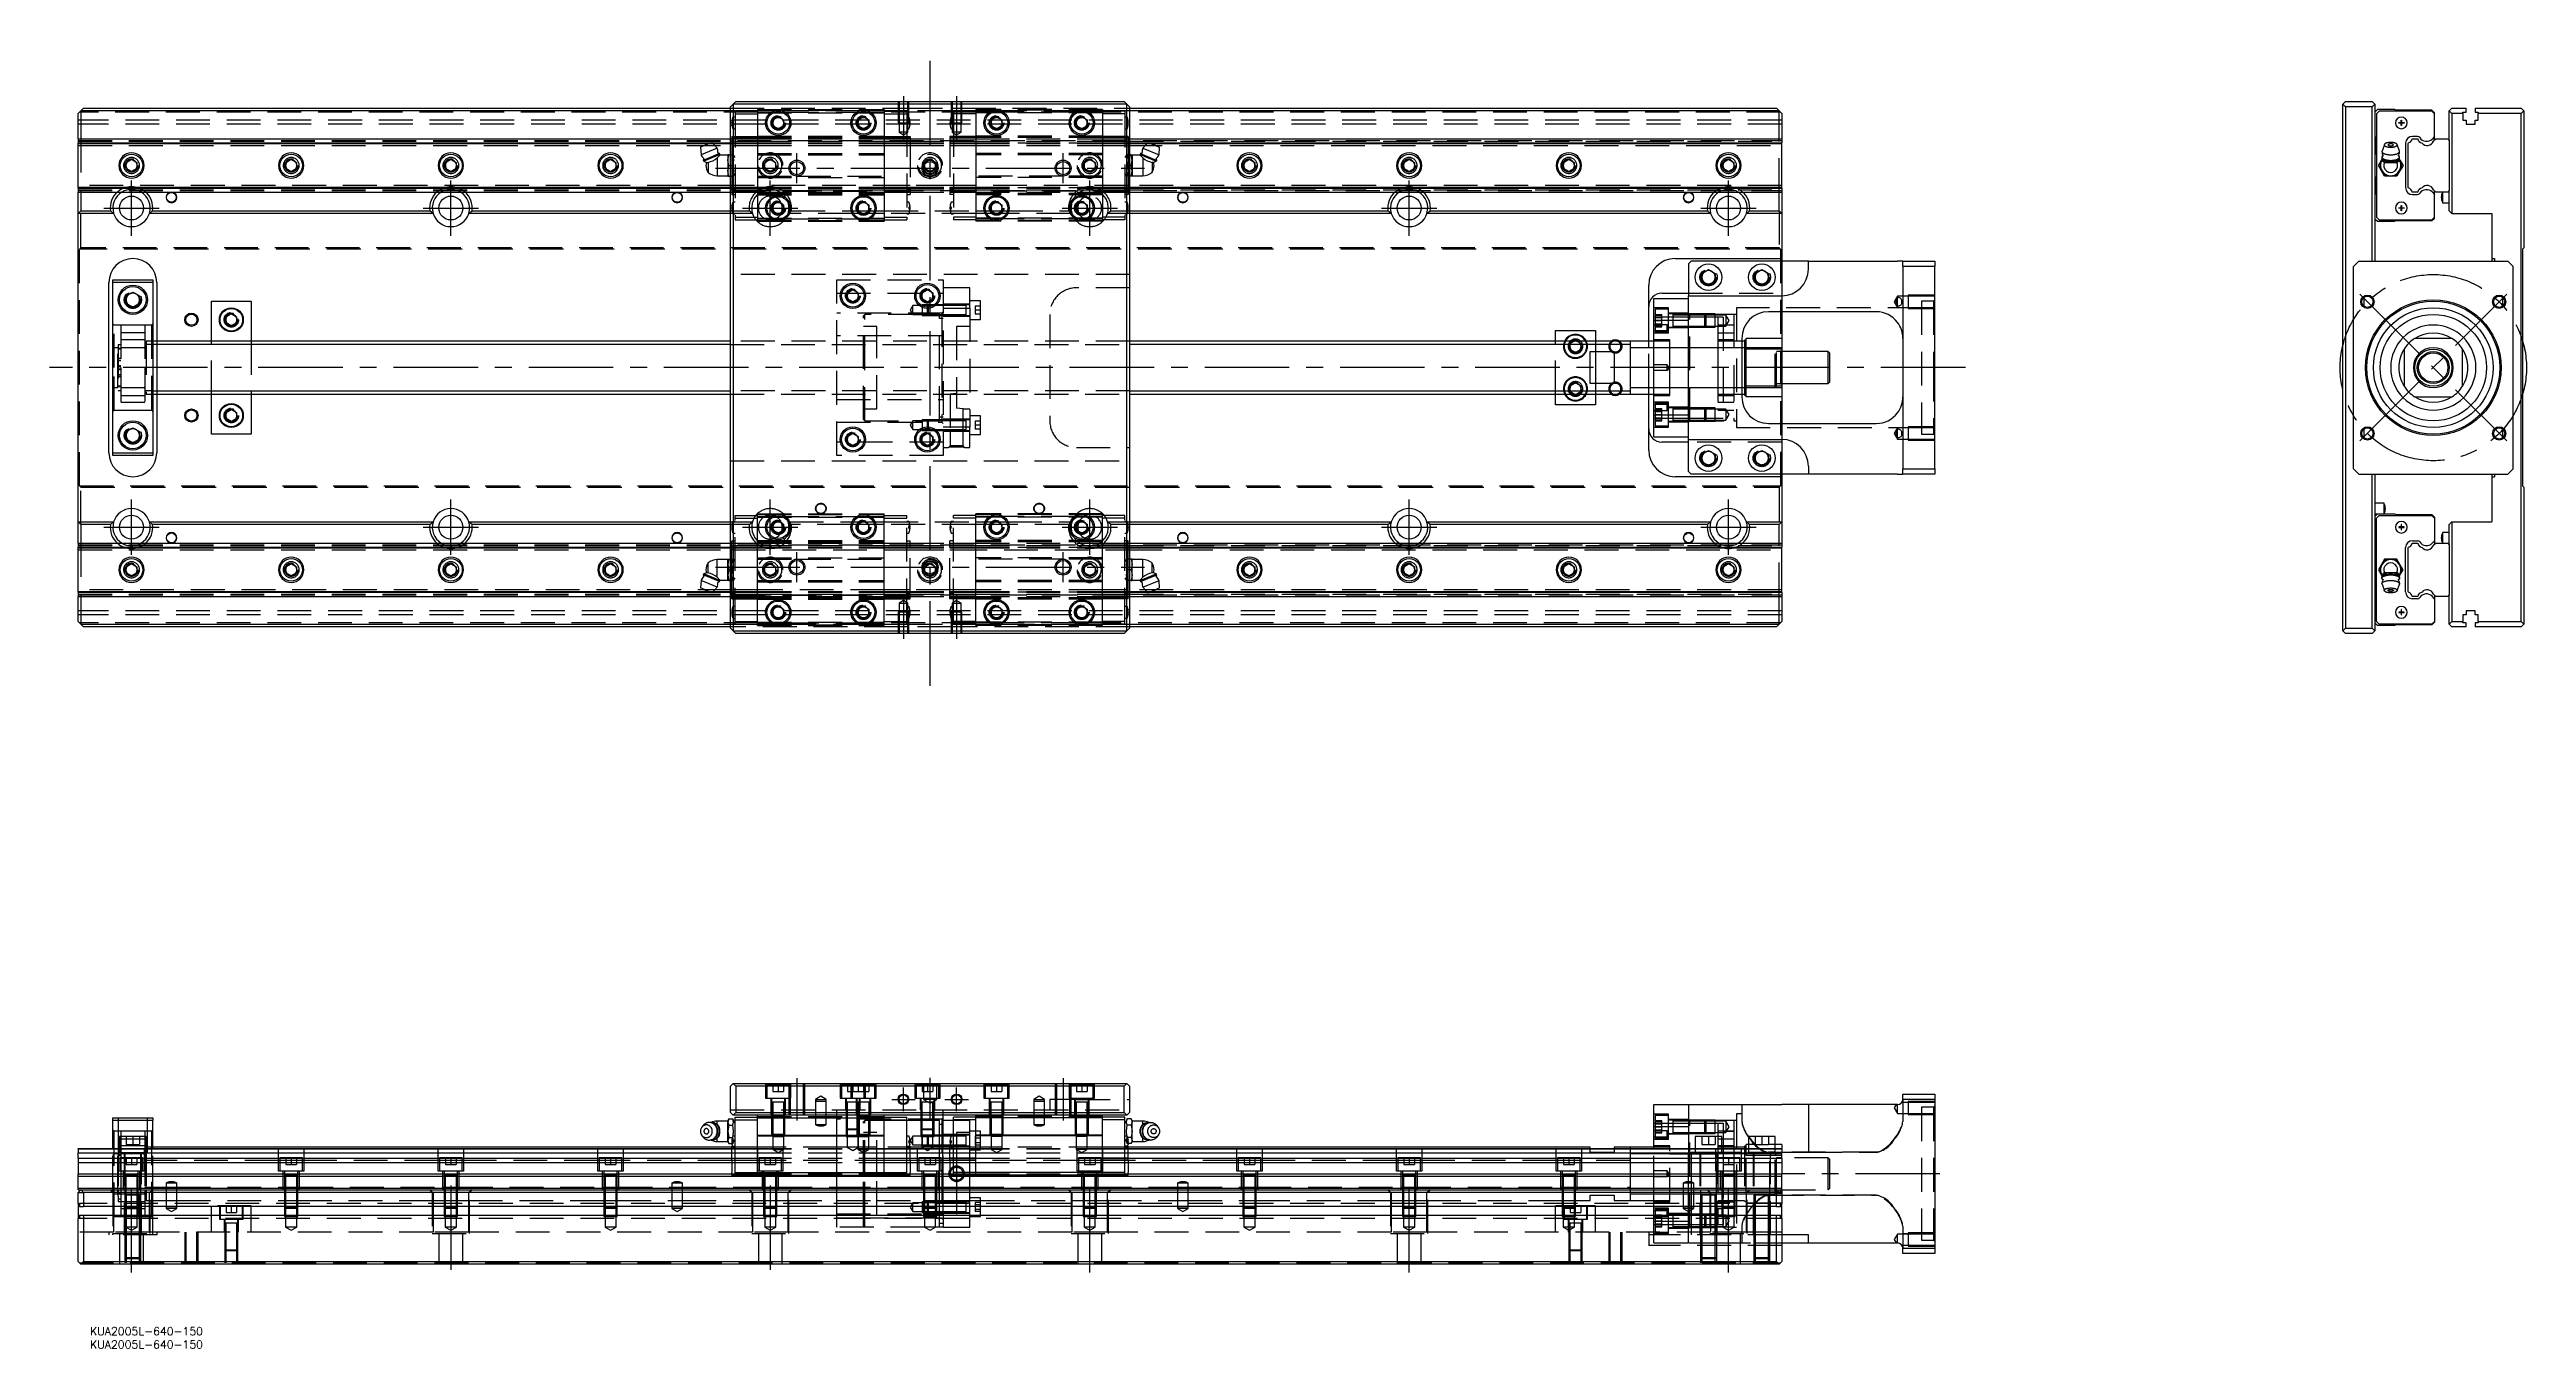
# Model space of a CAD drawing. Extents: x -11 to 920, y -369 to 120.
import ezdxf

# ---------------------------------------------------------------- set-up
doc = ezdxf.new("R2010")
doc.units = 0
doc.linetypes.add('CENTER', pattern=[50.8, 31.75, -6.35, 6.35, -6.35])
doc.linetypes.add('DASHED', pattern=[19.05, 12.7, -6.35])
doc.layers.get('0').update_dxf_attribs({"linetype": 'CONTINUOUS'})
doc.layers.add('CENTER', color=1, linetype='CENTER')
doc.styles.get("Standard").update_dxf_attribs({"font": 'txt.shx', "height": 3, "bigfont": 'bigfont.shx'})

# ---------------------------------------------------------------- blocks, each defined once
blk = doc.blocks.new('*U2')
at = {"color": 7, "linetype": 'CONTINUOUS'}
blk.add_text('KUA2005L-640-150', height=3, dxfattribs=at).set_placement((4.43, -363.77))
blk = doc.blocks.new('*U3')
at = {"color": 7, "linetype": 'CONTINUOUS'}
blk.add_text('KUA2005L-640-150', height=3, dxfattribs=at).set_placement((4.43, -368.77))

msp = doc.modelspace()

# ---------------------------------------------------------------- linework, layer by layer
at = {"color": 7, "linetype": 'CONTINUOUS'}
for p, q in [((1, 96.5), (0, 95.5)), ((0, 86), (0, 95.5)), ((2, 97.5), (1, 96.5)), ((1, 96.5), (1, 86)), ((245, 96.5), (1, 96.5)), ((2, 97.5), (245, 97.5)), ((245, 98), (246, 99)), ((245, -98), (245, 98)), ((246, 99), (247, 100)), ((246, 99), (246, -99)), ((394, 99), (246, 99)), ((247, 100), (393, 100)), ((261, 93.15), (263, 94.31)), ((261, 90.85), (261, 93.15)), ((263, 94.31), (265, 93.15)), ((265, 93.15), (265, 90.85)), ((293, 93.15), (295, 94.31)), ((293, 90.85), (293, 93.15)), ((295, 94.31), (297, 93.15)), ((297, 93.15), (297, 90.85)), ((343, 93.15), (345, 94.31)), ((343, 90.85), (343, 93.15)), ((345, 94.31), (347, 93.15)), ((347, 93.15), (347, 90.85)), ((375, 93.15), (377, 94.31)), ((375, 90.85), (375, 93.15)), ((377, 94.31), (379, 93.15)), ((379, 93.15), (379, 90.85)), ((393, 100), (394, 99)), ((394, 99), (395, 98)), ((394, -99), (394, 99)), ((395, 98), (395, -98)), ((395, 97.5), (638, 97.5)), ((639, 96.5), (395, 96.5)), ((639, 96.5), (638, 97.5)), ((640, 95.5), (639, 96.5)), ((639, 86), (639, 96.5)), ((640, 95.5), (640, 86)), ((851.79, 100), (850.79, 99)), ((850.79, -99), (850.79, 99)), ((850.79, 99), (851.79, 98)), ((851.79, 100), (861.79, 100)), ((861.79, 98), (851.79, 98)), ((851.79, 98), (851.79, -98)), ((862.79, 99), (861.79, 100)), ((861.79, 98), (862.79, 99)), ((861.79, 40), (861.79, 98)), ((862.79, 99), (862.79, 40)), ((863.79, 97), (862.79, 96)), ((864.49, 96.45), (863.49, 95.45)), ((863.49, 95.45), (863.49, 56.55)), ((870.29, 97), (863.79, 97)), ((884.29, 96.45), (864.49, 96.45)), ((870.54, 96.75), (870.29, 97)), ((884.29, 96.75), (870.54, 96.75)), ((885.29, 95.75), (884.29, 96.75)), ((885.29, 95.45), (884.29, 96.45)), ((885.29, 95.45), (885.29, 95.75)), ((885.29, 86.92), (885.29, 95.45)), ((890.79, 96.5), (891.79, 97.5)), ((890.79, 85.4), (890.79, 96.5)), ((891.79, 95.5), (890.79, 96.5)), ((891.79, 97.5), (897.09, 97.5)), ((895.94, 95.5), (891.79, 95.5)), ((891.79, 95.5), (891.79, 58)), ((895.94, 95.5), (895.94, 96)), ((895.94, 96), (897.09, 96)), ((895.94, 95.5), (895.94, 93)), ((897.09, 96), (897.09, 97.5)), ((900.49, 97.5), (917.79, 97.5)), ((900.49, 97.5), (900.49, 96)), ((900.49, 96), (901.64, 96)), ((901.64, 96), (901.64, 95.5)), ((901.64, 93), (901.64, 95.5)), ((917.79, 95.5), (901.64, 95.5)), ((917.79, 97.5), (918.79, 96.5)), ((918.79, 96.5), (917.79, 95.5)), ((917.79, -95.5), (917.79, 95.5)), ((918.79, 96.5), (918.79, 45)), ((0, 86), (0, 84.48)), ((0, 86), (245, 86)), ((0, 84.48), (237.73, 84.48)), ((0, 84.2), (0, 84.48)), ((0, 67.8), (0, 84.2)), ((0, 84.2), (237.05, 84.2)), ((238.2, 84.68), (233.77, 82.84)), ((240.07, 82.53), (238.2, 84.68)), ((238.37, 84.48), (245, 84.48)), ((238.62, 84.2), (245, 84.2)), ((263, 89.69), (261, 90.85)), ((265, 90.85), (263, 89.69)), ((295, 89.69), (293, 90.85)), ((297, 90.85), (295, 89.69)), ((345, 89.69), (343, 90.85)), ((347, 90.85), (345, 89.69)), ((377, 89.69), (375, 90.85)), ((379, 90.85), (377, 89.69)), ((395, 86), (640, 86)), ((395, 84.48), (401.63, 84.48)), ((395, 84.2), (401.38, 84.2)), ((401.8, 84.68), (399.93, 82.53)), ((401.8, 84.68), (406.23, 82.84)), ((402.27, 84.48), (640, 84.48)), ((402.95, 84.2), (640, 84.2)), ((640, 86), (640, 84.48)), ((640, 84.2), (640, 84.48)), ((640, 67.8), (640, 84.2)), ((862.79, 87), (863.29, 86.5)), ((863.29, 86.5), (863.29, 80.5)), ((866.41, 83.89), (865.52, 81.44)), ((866.41, 83.89), (866.39, 83.81)), ((866.39, 83.81), (866.39, 83.73)), ((866.44, 83.95), (866.41, 83.89)), ((866.48, 84.02), (866.44, 83.95)), ((866.54, 84.08), (866.48, 84.02)), ((866.6, 84.14), (866.54, 84.08)), ((866.68, 84.2), (866.6, 84.14)), ((866.77, 84.25), (866.68, 84.2)), ((866.86, 84.31), (866.77, 84.25)), ((866.97, 84.36), (866.86, 84.31)), ((867.09, 84.41), (866.97, 84.36)), ((867.21, 84.45), (867.09, 84.41)), ((867.35, 84.49), (867.21, 84.45)), ((867.49, 84.53), (867.35, 84.49)), ((867.64, 84.57), (867.49, 84.53)), ((867.79, 84.6), (867.64, 84.57)), ((867.95, 84.62), (867.79, 84.6)), ((867.81, 83.83), (867.79, 83.79)), ((867.79, 83.79), (867.79, 83.76)), ((867.79, 83.76), (867.79, 83.73)), ((867.82, 83.86), (867.81, 83.83)), ((867.85, 83.89), (867.82, 83.86)), ((867.88, 83.92), (867.85, 83.89)), ((867.92, 83.95), (867.88, 83.92)), ((867.97, 83.98), (867.92, 83.95)), ((868.11, 84.64), (867.95, 84.62)), ((868.02, 84.01), (867.97, 83.98)), ((868.08, 84.03), (868.02, 84.01)), ((868.15, 84.05), (868.08, 84.03)), ((868.28, 84.66), (868.11, 84.64)), ((868.22, 84.07), (868.15, 84.05)), ((868.29, 84.09), (868.22, 84.07)), ((868.45, 84.67), (868.28, 84.66)), ((868.37, 84.11), (868.29, 84.09)), ((868.45, 84.12), (868.37, 84.11)), ((868.62, 84.68), (868.45, 84.67)), ((868.53, 84.13), (868.45, 84.12)), ((868.62, 84.14), (868.53, 84.13)), ((868.79, 84.68), (868.62, 84.68)), ((868.7, 84.14), (868.62, 84.14)), ((868.79, 84.14), (868.7, 84.14)), ((868.96, 84.68), (868.79, 84.68)), ((868.88, 84.14), (868.79, 84.14)), ((868.96, 84.14), (868.88, 84.14)), ((869.13, 84.67), (868.96, 84.68)), ((869.05, 84.13), (868.96, 84.14)), ((869.13, 84.12), (869.05, 84.13)), ((869.3, 84.66), (869.13, 84.67)), ((869.21, 84.11), (869.13, 84.12)), ((869.29, 84.09), (869.21, 84.11)), ((869.36, 84.07), (869.29, 84.09)), ((869.47, 84.64), (869.3, 84.66)), ((869.43, 84.05), (869.36, 84.07)), ((869.5, 84.03), (869.43, 84.05)), ((869.63, 84.62), (869.47, 84.64)), ((869.56, 84.01), (869.5, 84.03)), ((869.61, 83.98), (869.56, 84.01)), ((869.66, 83.95), (869.61, 83.98)), ((869.79, 84.6), (869.63, 84.62)), ((869.7, 83.92), (869.66, 83.95)), ((869.73, 83.89), (869.7, 83.92)), ((869.76, 83.86), (869.73, 83.89)), ((869.77, 83.83), (869.76, 83.86)), ((869.79, 83.79), (869.77, 83.83)), ((869.94, 84.57), (869.79, 84.6)), ((869.79, 83.76), (869.79, 83.79)), ((869.79, 83.73), (869.79, 83.76)), ((870.09, 84.53), (869.94, 84.57)), ((870.23, 84.49), (870.09, 84.53)), ((870.37, 84.45), (870.23, 84.49)), ((870.49, 84.41), (870.37, 84.45)), ((870.61, 84.36), (870.49, 84.41)), ((870.72, 84.31), (870.61, 84.36)), ((870.81, 84.25), (870.72, 84.31)), ((870.9, 84.2), (870.81, 84.25)), ((870.98, 84.14), (870.9, 84.2)), ((871.04, 84.08), (870.98, 84.14)), ((871.1, 84.02), (871.04, 84.08)), ((871.14, 83.95), (871.1, 84.02)), ((871.17, 83.89), (871.14, 83.95)), ((871.19, 83.81), (871.17, 83.89)), ((872.06, 81.44), (871.17, 83.89)), ((871.19, 83.73), (871.19, 83.81)), ((871.79, 91.9), (871.79, 92.1)), ((871.79, 92.1), (872.69, 92.1)), ((872.69, 91.9), (871.79, 91.9)), ((872.69, 92.1), (872.69, 93)), ((872.69, 93), (872.89, 93)), ((872.69, 92.1), (872.79, 92)), ((872.69, 91.9), (872.79, 92)), ((872.69, 91), (872.69, 91.9)), ((872.89, 91), (872.69, 91)), ((872.89, 92.1), (872.79, 92)), ((872.89, 91.9), (872.79, 92)), ((872.89, 93), (872.89, 92.1)), ((872.89, 92.1), (873.79, 92.1)), ((873.79, 91.9), (872.89, 91.9)), ((872.89, 91.9), (872.89, 91)), ((873.79, 92.1), (873.79, 91.9)), ((874.36, 84.33), (874.36, 67.67)), ((875.29, 84.2), (875.45, 84.48)), ((875.29, 67.8), (875.29, 84.2)), ((876.85, 86), (878.93, 86)), ((878.87, 86.93), (876.96, 86.93)), ((885.29, 86.92), (884.33, 85.95)), ((884.84, 85.15), (885.29, 85.6)), ((885.29, 85.6), (885.29, 86.92)), ((885.29, 85.6), (885.69, 86)), ((885.69, 86), (890.19, 86)), ((890.19, 86), (890.79, 85.4)), ((890.79, 85.4), (890.79, 66.6)), ((895.94, 93), (897.09, 93)), ((897.09, 93), (897.09, 91.5)), ((897.09, 91.5), (900.49, 91.5)), ((900.49, 91.5), (900.49, 93)), ((900.49, 93), (901.64, 93)), ((18, 77.15), (20, 78.31)), ((18, 74.85), (18, 77.15)), ((20, 73.69), (18, 74.85)), ((20, 78.31), (22, 77.15)), ((22, 74.85), (20, 73.69)), ((22, 77.15), (22, 74.85)), ((78, 77.15), (80, 78.31)), ((78, 74.85), (78, 77.15)), ((80, 73.69), (78, 74.85)), ((80, 78.31), (82, 77.15)), ((82, 74.85), (80, 73.69)), ((82, 77.15), (82, 74.85)), ((138, 77.15), (140, 78.31)), ((138, 74.85), (138, 77.15)), ((140, 73.69), (138, 74.85)), ((140, 78.31), (142, 77.15)), ((142, 74.85), (140, 73.69)), ((142, 77.15), (142, 74.85)), ((198, 77.15), (200, 78.31)), ((198, 74.85), (198, 77.15)), ((200, 73.69), (198, 74.85)), ((200, 78.31), (202, 77.15)), ((202, 74.85), (200, 73.69)), ((202, 77.15), (202, 74.85)), ((233.77, 82.84), (233.97, 80)), ((240.07, 82.53), (233.97, 80)), ((240.93, 80.45), (234.83, 77.93)), ((235.04, 78.44), (234.83, 77.93)), ((234.83, 77.93), (234.98, 77.56)), ((241.08, 80.08), (234.98, 77.56)), ((234.98, 77.56), (236.1, 77.09)), ((235.94, 77.07), (236.6, 77.18)), ((236.6, 77.18), (236.6, 73.4)), ((240.04, 78.83), (241.08, 79.85)), ((240.04, 78.83), (240.04, 72.15)), ((240.93, 80.45), (240.42, 80.66)), ((240.9, 79.64), (241.08, 80.08)), ((241.08, 80.08), (240.93, 80.45)), ((244.04, 79.85), (241.08, 79.85)), ((244.4, 80), (244.04, 80)), ((244.04, 80), (244.04, 78)), ((244.04, 78), (244.4, 80)), ((244.4, 76), (244.04, 78)), ((244.04, 78), (244.04, 74)), ((244.04, 74), (244.4, 76)), ((244.4, 80), (245, 80)), ((244.4, 76), (245, 76)), ((395.6, 80), (395, 80)), ((395.6, 76), (395, 76)), ((395.6, 80), (395.96, 80)), ((395.96, 78), (395.6, 80)), ((395.6, 76), (395.96, 78)), ((395.96, 74), (395.6, 76)), ((395.96, 80), (395.96, 78)), ((398.92, 79.85), (395.96, 79.85)), ((395.96, 78), (395.96, 74)), ((399.07, 80.45), (398.92, 80.08)), ((398.92, 80.08), (399.1, 79.64)), ((398.92, 80.08), (405.02, 77.56)), ((399.96, 78.83), (398.92, 79.85)), ((399.58, 80.66), (399.07, 80.45)), ((399.07, 80.45), (405.17, 77.93)), ((399.93, 82.53), (406.03, 80)), ((399.96, 78.83), (399.96, 72.15)), ((404.06, 77.07), (403.4, 77.18)), ((403.4, 77.18), (403.4, 73.4)), ((403.9, 77.09), (405.02, 77.56)), ((405.17, 77.93), (404.96, 78.44)), ((405.02, 77.56), (405.17, 77.93)), ((406.03, 80), (406.23, 82.84)), ((438, 77.15), (440, 78.31)), ((438, 74.85), (438, 77.15)), ((440, 73.69), (438, 74.85)), ((440, 78.31), (442, 77.15)), ((442, 74.85), (440, 73.69)), ((442, 77.15), (442, 74.85)), ((498, 77.15), (500, 78.31)), ((498, 74.85), (498, 77.15)), ((500, 73.69), (498, 74.85)), ((500, 78.31), (502, 77.15)), ((502, 74.85), (500, 73.69)), ((502, 77.15), (502, 74.85)), ((558, 77.15), (560, 78.31)), ((558, 74.85), (558, 77.15)), ((560, 73.69), (558, 74.85)), ((560, 78.31), (562, 77.15)), ((562, 74.85), (560, 73.69)), ((562, 77.15), (562, 74.85)), ((618, 77.15), (620, 78.31)), ((618, 74.85), (618, 77.15)), ((620, 73.69), (618, 74.85)), ((620, 78.31), (622, 77.15)), ((622, 74.85), (620, 73.69)), ((622, 77.15), (622, 74.85)), ((863.29, 80.5), (862.79, 80)), ((864.17, 76), (865.33, 78)), ((865.33, 74), (864.17, 76)), ((865.33, 78), (865.61, 78.49)), ((865.52, 81.44), (865.49, 81.27)), ((865.49, 81.27), (865.5, 81.17)), ((865.51, 79.33), (865.49, 79.26)), ((865.49, 79.26), (865.49, 79.19)), ((865.49, 79.19), (865.5, 79.09)), ((865.49, 79.19), (865.49, 78.82)), ((865.49, 78.82), (865.49, 78.75)), ((865.49, 78.75), (865.51, 78.69)), ((865.5, 81.17), (865.53, 81.07)), ((865.5, 79.09), (865.53, 78.99)), ((865.53, 79.39), (865.51, 79.33)), ((865.51, 78.69), (865.53, 78.62)), ((865.53, 81.07), (865.58, 80.97)), ((865.56, 79.46), (865.53, 79.39)), ((865.53, 78.99), (865.58, 78.9)), ((865.53, 78.62), (865.56, 78.55)), ((865.61, 79.52), (865.56, 79.46)), ((865.56, 78.55), (865.61, 78.49)), ((865.58, 80.97), (865.65, 80.88)), ((865.58, 78.9), (865.65, 78.8)), ((865.66, 79.59), (865.61, 79.52)), ((865.61, 78.49), (865.66, 78.42)), ((865.65, 80.88), (865.74, 80.78)), ((865.65, 78.8), (865.74, 78.71)), ((865.72, 79.65), (865.66, 79.59)), ((865.66, 78.42), (865.72, 78.36)), ((865.7, 77.98), (865.71, 78.05)), ((865.7, 77.91), (865.7, 77.98)), ((865.71, 77.84), (865.7, 77.91)), ((865.71, 78.05), (865.73, 78.12)), ((865.72, 77.78), (865.71, 77.84)), ((865.79, 79.71), (865.72, 79.65)), ((865.72, 78.36), (865.79, 78.3)), ((865.73, 77.72), (865.72, 77.78)), ((865.73, 78.12), (865.75, 78.2)), ((865.76, 77.66), (865.73, 77.72)), ((865.74, 80.78), (865.85, 80.69)), ((865.74, 78.71), (865.85, 78.62)), ((865.75, 78.2), (865.78, 78.27)), ((865.79, 77.61), (865.76, 77.66)), ((865.78, 78.27), (865.79, 78.29)), ((865.85, 79.77), (865.79, 79.71)), ((865.79, 78.3), (865.91, 78.21)), ((865.79, 78.3), (866.78, 77.46)), ((865.82, 77.55), (865.79, 77.61)), ((865.87, 77.5), (865.82, 77.55)), ((865.85, 80.69), (865.98, 80.61)), ((865.85, 78.62), (865.98, 78.53)), ((865.91, 77.46), (865.87, 77.5)), ((865.91, 78.21), (866.05, 78.12)), ((865.97, 77.41), (865.91, 77.46)), ((866.03, 77.36), (865.97, 77.41)), ((865.98, 80.61), (866.12, 80.52)), ((865.98, 78.53), (866.12, 78.45)), ((866.11, 77.32), (866.03, 77.36)), ((866.05, 78.12), (866.21, 78.03)), ((866.19, 77.28), (866.11, 77.32)), ((866.12, 80.52), (866.28, 80.45)), ((866.12, 78.45), (866.28, 78.37)), ((866.28, 77.24), (866.19, 77.28)), ((866.21, 78.03), (866.38, 77.96)), ((866.28, 80.45), (866.46, 80.37)), ((866.28, 78.37), (866.46, 78.3)), ((866.38, 77.21), (866.28, 77.24)), ((866.38, 77.96), (866.58, 77.88)), ((866.47, 77.18), (866.38, 77.21)), ((866.39, 83.73), (866.41, 83.65)), ((866.41, 83.65), (866.44, 83.58)), ((866.44, 83.58), (866.49, 83.5)), ((866.46, 80.37), (866.65, 80.31)), ((866.46, 78.3), (866.65, 78.23)), ((866.49, 83.5), (866.56, 83.42)), ((866.56, 83.42), (866.64, 83.35)), ((866.58, 77.88), (866.78, 77.82)), ((866.64, 83.35), (866.74, 83.28)), ((866.65, 80.31), (866.85, 80.24)), ((866.65, 78.23), (866.85, 78.17)), ((866.74, 83.28), (866.85, 83.22)), ((866.78, 77.82), (867, 77.76)), ((866.95, 77.35), (866.78, 77.46)), ((866.85, 83.22), (866.98, 83.16)), ((866.85, 80.24), (867.07, 80.19)), ((866.85, 78.17), (867.07, 78.11)), ((867.15, 77.27), (866.95, 77.35)), ((866.98, 83.16), (867.12, 83.1)), ((867, 77.76), (867.24, 77.71)), ((867.07, 80.19), (867.29, 80.14)), ((867.07, 78.11), (867.29, 78.07)), ((867.12, 83.1), (867.27, 83.05)), ((867.24, 77.71), (867.48, 77.66)), ((867.27, 83.05), (867.44, 83)), ((867.29, 80.14), (867.53, 80.1)), ((867.29, 78.07), (867.53, 78.02)), ((867.44, 83), (867.61, 82.96)), ((867.48, 77.66), (867.73, 77.63)), ((867.53, 80.1), (867.77, 80.07)), ((867.53, 78.02), (867.77, 77.99)), ((867.61, 82.96), (867.8, 82.92)), ((867.73, 77.63), (867.99, 77.6)), ((867.77, 80.07), (868.02, 80.04)), ((867.77, 77.99), (868.02, 77.96)), ((867.79, 83.73), (867.81, 83.69)), ((867.8, 82.92), (867.99, 82.9)), ((867.81, 83.69), (867.82, 83.66)), ((867.82, 83.66), (867.85, 83.63)), ((867.85, 83.63), (867.88, 83.6)), ((867.88, 83.6), (867.92, 83.57)), ((867.92, 83.57), (867.97, 83.54)), ((867.97, 83.54), (868.02, 83.51)), ((867.99, 82.9), (868.18, 82.87)), ((867.99, 77.6), (868.25, 77.58)), ((868.02, 83.51), (868.08, 83.49)), ((868.02, 80.04), (868.27, 80.02)), ((868.02, 77.96), (868.27, 77.94)), ((868.08, 83.49), (868.15, 83.47)), ((868.15, 83.47), (868.22, 83.45)), ((868.18, 82.87), (868.38, 82.86)), ((868.22, 83.45), (868.29, 83.43)), ((868.25, 77.58), (868.52, 77.56)), ((868.27, 80.02), (868.53, 80.01)), ((868.27, 77.94), (868.53, 77.93)), ((868.29, 83.43), (868.37, 83.41)), ((868.37, 83.41), (868.45, 83.4)), ((868.38, 82.86), (868.59, 82.85)), ((868.45, 83.4), (868.53, 83.39)), ((868.52, 77.56), (868.79, 77.56)), ((868.53, 83.39), (868.62, 83.38)), ((868.53, 80.01), (868.79, 80)), ((868.53, 77.93), (868.79, 77.93)), ((868.59, 82.85), (868.79, 82.84)), ((868.62, 83.38), (868.7, 83.38)), ((868.7, 83.38), (868.79, 83.38)), ((868.79, 83.38), (868.88, 83.38)), ((868.79, 82.84), (868.99, 82.85)), ((868.79, 80), (869.05, 80.01)), ((868.79, 77.93), (869.05, 77.93)), ((868.79, 77.56), (869.06, 77.56)), ((868.88, 83.38), (868.96, 83.38)), ((868.96, 83.38), (869.05, 83.39)), ((868.99, 82.85), (869.2, 82.86)), ((869.05, 83.39), (869.13, 83.4)), ((869.05, 80.01), (869.31, 80.02)), ((869.05, 77.93), (869.31, 77.94)), ((869.06, 77.56), (869.33, 77.58)), ((869.13, 83.4), (869.21, 83.41)), ((869.2, 82.86), (869.4, 82.87)), ((869.21, 83.41), (869.29, 83.43)), ((869.29, 83.43), (869.36, 83.45)), ((869.31, 80.02), (869.56, 80.04)), ((869.31, 77.94), (869.56, 77.96)), ((869.33, 77.58), (869.59, 77.6)), ((869.36, 83.45), (869.43, 83.47)), ((869.4, 82.87), (869.59, 82.9)), ((869.43, 83.47), (869.5, 83.49)), ((869.5, 83.49), (869.56, 83.51)), ((869.56, 83.51), (869.61, 83.54)), ((869.56, 80.04), (869.81, 80.07)), ((869.56, 77.96), (869.81, 77.99)), ((869.59, 82.9), (869.78, 82.92)), ((869.59, 77.6), (869.85, 77.63)), ((869.61, 83.54), (869.66, 83.57)), ((869.66, 83.57), (869.7, 83.6)), ((869.7, 83.6), (869.73, 83.63)), ((869.73, 83.63), (869.76, 83.66)), ((869.76, 83.66), (869.77, 83.69)), ((869.77, 83.69), (869.79, 83.73)), ((869.78, 82.92), (869.97, 82.96)), ((869.81, 80.07), (870.05, 80.1)), ((869.81, 77.99), (870.05, 78.02)), ((869.85, 77.63), (870.1, 77.66)), ((869.97, 82.96), (870.14, 83)), ((870.05, 80.1), (870.29, 80.14)), ((870.05, 78.02), (870.29, 78.07)), ((870.1, 77.66), (870.34, 77.71)), ((870.14, 83), (870.31, 83.05)), ((870.29, 80.14), (870.51, 80.19)), ((870.29, 78.07), (870.51, 78.11)), ((870.31, 83.05), (870.46, 83.1)), ((870.34, 77.71), (870.58, 77.76)), ((870.57, 77.32), (870.36, 77.25)), ((870.46, 83.1), (870.6, 83.16)), ((870.51, 80.19), (870.73, 80.24)), ((870.51, 78.11), (870.73, 78.17)), ((870.8, 77.46), (870.57, 77.32)), ((870.58, 77.76), (870.8, 77.82)), ((870.6, 83.16), (870.73, 83.22)), ((870.73, 83.22), (870.84, 83.28)), ((870.73, 80.24), (870.93, 80.31)), ((870.73, 78.17), (870.93, 78.23)), ((870.8, 77.46), (871.79, 78.3)), ((870.8, 77.82), (871, 77.88)), ((870.84, 83.28), (870.94, 83.35)), ((870.93, 80.31), (871.12, 80.37)), ((870.93, 78.23), (871.12, 78.3)), ((870.94, 83.35), (871.02, 83.42)), ((871, 77.88), (871.2, 77.96)), ((871.02, 83.42), (871.09, 83.5)), ((871.09, 83.5), (871.14, 83.58)), ((871.2, 77.21), (871.11, 77.18)), ((871.12, 80.37), (871.3, 80.45)), ((871.12, 78.3), (871.3, 78.37)), ((871.14, 83.58), (871.17, 83.65)), ((871.17, 83.65), (871.19, 83.73)), ((871.2, 77.96), (871.37, 78.03)), ((871.3, 77.24), (871.2, 77.21)), ((871.3, 80.45), (871.46, 80.52)), ((871.3, 78.37), (871.46, 78.45)), ((871.39, 77.28), (871.3, 77.24)), ((871.37, 78.03), (871.53, 78.12)), ((871.47, 77.32), (871.39, 77.28)), ((871.46, 80.52), (871.6, 80.61)), ((871.46, 78.45), (871.6, 78.53)), ((871.54, 77.36), (871.47, 77.32)), ((871.53, 78.12), (871.67, 78.21)), ((871.61, 77.41), (871.54, 77.36)), ((871.6, 80.61), (871.73, 80.69)), ((871.6, 78.53), (871.73, 78.62)), ((871.67, 77.46), (871.61, 77.41)), ((871.67, 78.21), (871.79, 78.3)), ((871.71, 77.5), (871.67, 77.46)), ((871.76, 77.55), (871.71, 77.5)), ((871.73, 80.69), (871.84, 80.78)), ((871.79, 79.71), (871.73, 79.77)), ((871.73, 78.62), (871.84, 78.71)), ((871.79, 77.61), (871.76, 77.55)), ((871.86, 79.65), (871.79, 79.71)), ((871.79, 78.3), (871.86, 78.36)), ((871.79, 78.29), (871.8, 78.27)), ((871.82, 77.66), (871.79, 77.61)), ((871.8, 78.27), (871.83, 78.2)), ((871.85, 77.72), (871.82, 77.66)), ((871.83, 78.2), (871.85, 78.12)), ((871.84, 80.78), (871.93, 80.88)), ((871.84, 78.71), (871.93, 78.8)), ((871.85, 78.12), (871.87, 78.05)), ((871.86, 77.78), (871.85, 77.72)), ((871.92, 79.59), (871.86, 79.65)), ((871.86, 78.36), (871.92, 78.42)), ((871.87, 77.84), (871.86, 77.78)), ((871.87, 78.05), (871.88, 77.98)), ((871.88, 77.91), (871.87, 77.84)), ((871.88, 77.98), (871.88, 77.91)), ((871.97, 79.52), (871.92, 79.59)), ((871.92, 78.42), (871.97, 78.49)), ((871.93, 80.88), (872, 80.97)), ((871.93, 78.8), (872, 78.9)), ((872.02, 79.46), (871.97, 79.52)), ((871.97, 78.49), (872.02, 78.55)), ((871.97, 78.49), (872.25, 78)), ((872, 80.97), (872.05, 81.07)), ((872, 78.9), (872.05, 78.99)), ((872.05, 79.39), (872.02, 79.46)), ((872.02, 78.55), (872.05, 78.62)), ((872.05, 81.07), (872.08, 81.17)), ((872.07, 79.33), (872.05, 79.39)), ((872.05, 78.99), (872.08, 79.09)), ((872.05, 78.62), (872.07, 78.69)), ((872.09, 81.27), (872.06, 81.44)), ((872.09, 79.26), (872.07, 79.33)), ((872.07, 78.69), (872.09, 78.75)), ((872.08, 81.17), (872.09, 81.27)), ((872.08, 79.09), (872.09, 79.19)), ((872.09, 79.19), (872.09, 79.26)), ((872.09, 78.82), (872.09, 79.19)), ((872.09, 78.75), (872.09, 78.82)), ((872.25, 78), (873.41, 76)), ((873.41, 76), (872.25, 74)), ((0, 67.52), (0, 67.8)), ((0, 67.8), (245, 67.8)), ((0, 67.52), (0, 66)), ((0, 67.52), (245, 67.52)), ((0, 58), (0, 66)), ((0, 66), (245, 66)), ((1, 66), (1, 59)), ((240.04, 72.15), (244.04, 72.15)), ((244.04, 74), (244.04, 72)), ((244.4, 72), (244.04, 74)), ((244.04, 72), (244.4, 72)), ((244.4, 72), (245, 72)), ((395.6, 72), (395, 72)), ((395, 67.8), (640, 67.8)), ((395, 67.52), (640, 67.52)), ((395, 66), (640, 66)), ((395.6, 72), (395.96, 74)), ((395.96, 72), (395.6, 72)), ((395.96, 74), (395.96, 72)), ((395.96, 72.15), (399.96, 72.15)), ((639, 59), (639, 66)), ((640, 67.52), (640, 67.8)), ((640, 67.52), (640, 66)), ((640, 66), (640, 58)), ((862.79, 72), (863.29, 71.5)), ((863.29, 65.5), (862.79, 65)), ((863.29, 71.5), (863.29, 65.5)), ((866.48, 72), (865.33, 74)), ((868.79, 72), (866.48, 72)), ((871.1, 72), (868.79, 72)), ((872.25, 74), (871.1, 72)), ((875.45, 67.52), (875.29, 67.8)), ((878.93, 66), (876.85, 66)), ((884.33, 66.05), (885.29, 65.08)), ((885.69, 66), (884.84, 66.85)), ((885.29, 65.08), (885.29, 66.4)), ((890.19, 66), (885.69, 66)), ((888.29, 66), (888.29, 62)), ((890.79, 66.6), (890.19, 66)), ((890.79, 66), (890.19, 66)), ((890.79, 59), (890.79, 66.6)), ((0, 58), (1, 59)), ((0, -58), (0, 58)), ((13.29, 58), (0, 58)), ((1, 59), (12.06, 59)), ((13.29, 58), (12.06, 59)), ((26.71, 58), (27.94, 59)), ((133.29, 58), (26.71, 58)), ((27.94, 59), (132.06, 59)), ((133.29, 58), (132.06, 59)), ((146.71, 58), (147.94, 59)), ((245, 58), (146.71, 58)), ((147.94, 59), (245, 59)), ((261, 61.15), (263, 62.31)), ((261, 58.85), (261, 61.15)), ((263, 57.69), (261, 58.85)), ((263, 62.31), (265, 61.15)), ((265, 58.85), (263, 57.69)), ((265, 61.15), (265, 58.85)), ((293, 61.15), (295, 62.31)), ((293, 58.85), (293, 61.15)), ((295, 57.69), (293, 58.85)), ((295, 62.31), (297, 61.15)), ((297, 58.85), (295, 57.69)), ((297, 61.15), (297, 58.85)), ((343, 61.15), (345, 62.31)), ((343, 58.85), (343, 61.15)), ((345, 57.69), (343, 58.85)), ((345, 62.31), (347, 61.15)), ((347, 58.85), (345, 57.69)), ((347, 61.15), (347, 58.85)), ((375, 61.15), (377, 62.31)), ((375, 58.85), (375, 61.15)), ((377, 57.69), (375, 58.85)), ((377, 62.31), (379, 61.15)), ((379, 58.85), (377, 57.69)), ((379, 61.15), (379, 58.85)), ((395, 59), (492.06, 59)), ((493.29, 58), (395, 58)), ((493.29, 58), (492.06, 59)), ((506.71, 58), (507.94, 59)), ((613.29, 58), (506.71, 58)), ((507.94, 59), (612.06, 59)), ((613.29, 58), (612.06, 59)), ((626.71, 58), (627.94, 59)), ((640, 58), (626.71, 58)), ((627.94, 59), (639, 59)), ((639, 59), (640, 58)), ((640, 58), (640, 41)), ((862.79, 56), (863.79, 55)), ((863.49, 56.55), (864.49, 55.55)), ((871.79, 59.9), (871.79, 60.1)), ((871.79, 60.1), (872.69, 60.1)), ((872.69, 59.9), (871.79, 59.9)), ((872.69, 60.1), (872.69, 61)), ((872.69, 61), (872.89, 61)), ((872.69, 60.1), (872.79, 60)), ((872.69, 59.9), (872.79, 60)), ((872.69, 59), (872.69, 59.9)), ((872.89, 59), (872.69, 59)), ((872.89, 60.1), (872.79, 60)), ((872.89, 59.9), (872.79, 60)), ((872.89, 61), (872.89, 60.1)), ((872.89, 60.1), (873.79, 60.1)), ((873.79, 59.9), (872.89, 59.9)), ((872.89, 59.9), (872.89, 59)), ((873.79, 60.1), (873.79, 59.9)), ((876.96, 65.07), (878.87, 65.07)), ((884.29, 55.55), (885.29, 56.55)), ((884.29, 55.25), (885.29, 56.25)), ((885.29, 56.55), (885.29, 65.08)), ((885.29, 56.25), (885.29, 56.55)), ((887.79, 64.06), (887.79, 63.94)), ((888.29, 62), (890.79, 62)), ((890.79, 59), (891.79, 58)), ((891.79, 58), (906.79, 58)), ((906.79, 58), (906.79, 41)), ((863.79, 55), (870.29, 55)), ((864.49, 55.55), (884.29, 55.55)), ((870.29, 55), (870.54, 55.25)), ((870.54, 55.25), (884.29, 55.25)), ((600, 41), (640, 41)), ((606, 40), (605, 39)), ((605, 39), (605, 27)), ((650, 40), (606, 40)), ((640, 41), (640, 40)), ((650, 40), (683.5, 40)), ((650, 37), (650, 40)), ((685.5, 40), (683.5, 40)), ((685.5, 38), (685.5, 40)), ((685.5, 40), (697.5, 40)), ((685.5, 38), (685.5, -38)), ((697.5, 38), (685.5, 38)), ((697.5, 40), (697.5, 38)), ((697.5, -38), (697.5, 38)), ((856.79, 40), (854.79, 38)), ((854.79, -38), (854.79, 38)), ((856.79, 40), (912.79, 40)), ((906.79, 41), (906.79, 40)), ((906.79, 41), (907.79, 41)), ((907.79, 41), (907.79, 40)), ((914.79, 38), (912.79, 40)), ((914.79, -38), (914.79, 38)), ((918.29, 44.5), (918.79, 45)), ((918.29, 44.5), (918.29, -44.5)), ((11.5, -32), (11.5, 32)), ((13, 32), (13, 33)), ((13, 33), (28, 33)), ((28, 32), (13, 32)), ((13, -32), (13, 32)), ((18, 26.94), (20.5, 28.39)), ((20.5, 28.39), (23, 26.94)), ((28, 33), (28, 32)), ((28, 32), (28, -32)), ((29.5, 32), (29.5, 10)), ((289, 28.15), (291, 29.31)), ((289, 25.85), (289, 28.15)), ((291, 29.31), (293, 28.15)), ((293, 28.15), (293, 25.85)), ((317, 28.15), (319, 29.31)), ((317, 25.85), (317, 28.15)), ((319, 29.31), (321, 28.15)), ((321, 28.15), (321, 25.85)), ((590, 10), (590, 31)), ((595, 28), (605, 28)), ((610, 35.44), (612.5, 36.89)), ((610, 32.56), (610, 35.44)), ((612.5, 31.11), (610, 32.56)), ((612.5, 36.89), (615, 35.44)), ((615, 32.56), (612.5, 31.11)), ((615, 35.44), (615, 32.56)), ((630, 35.44), (632.5, 36.89)), ((630, 32.56), (630, 35.44)), ((632.5, 31.11), (630, 32.56)), ((632.5, 36.89), (635, 35.44)), ((635, 32.56), (632.5, 31.11)), ((635, 35.44), (635, 32.56)), ((18, 24.06), (18, 26.94)), ((20.5, 22.61), (18, 24.06)), ((23, 24.06), (20.5, 22.61)), ((23, 26.94), (23, 24.06)), ((50, 25), (65, 25)), ((50, 10), (50, 25)), ((55.5, 19.15), (57.5, 20.31)), ((55.5, 16.85), (55.5, 19.15)), ((57.5, 20.31), (59.5, 19.15)), ((59.5, 19.15), (59.5, 16.85)), ((65, 25), (65, 10)), ((291, 24.69), (289, 25.85)), ((293, 25.85), (291, 24.69)), ((319, 24.69), (317, 25.85)), ((321, 25.85), (319, 24.69)), ((592, 26), (605, 26)), ((592, 17.78), (592, 26)), ((605, 27), (640, 27)), ((605, 17.78), (605, 27)), ((675.5, 21), (635, 21)), ((640, 21), (640, 11)), ((683.02, 24.91), (683.06, 25.23)), ((683.06, 25.23), (683.16, 25.61)), ((683.16, 25.61), (683.3, 25.99)), ((683.3, 25.99), (683.5, 26.44)), ((683.5, 26.44), (683.72, 26.43)), ((683.5, 23.06), (683.5, 26.44)), ((683.58, 23.06), (683.5, 23.06)), ((683.82, 23.08), (683.58, 23.06)), ((683.72, 26.43), (683.94, 26.4)), ((684.04, 23.12), (683.82, 23.08)), ((683.94, 26.4), (684.15, 26.35)), ((684.29, 23.2), (684.04, 23.12)), ((684.15, 26.35), (684.35, 26.28)), ((684.52, 23.31), (684.29, 23.2)), ((684.35, 26.28), (684.58, 26.14)), ((684.72, 23.48), (684.52, 23.31)), ((684.58, 26.14), (684.77, 25.97)), ((684.88, 23.67), (684.72, 23.48)), ((684.77, 25.97), (684.91, 25.77)), ((684.99, 23.9), (684.88, 23.67)), ((684.91, 25.77), (685.02, 25.53)), ((685.06, 24.11), (684.99, 23.9)), ((685.02, 25.53), (685.08, 25.3)), ((858.79, 23.06), (858.79, 26.44)), ((910.79, 26.44), (910.79, 23.06)), ((245, 10), (28, 10)), ((57.5, 15.69), (55.5, 16.85)), ((59.5, 16.85), (57.5, 15.69)), ((583, 10), (395, 10)), ((555, 14), (570, 14)), ((555, 10), (555, 14)), ((561.96, 10), (562.5, 10.31)), ((562.5, 10.31), (563.04, 10)), ((570, 14), (570, 10)), ((592, 10), (583, 10)), ((583, 10), (583, -10)), ((583, 10), (583, -10)), ((592, -17.78), (592, 17.78)), ((592, 17.78), (605, 17.78)), ((605, -17.78), (605, 17.78)), ((605, -17.78), (605, 17.78)), ((625, 11), (625, -11)), ((626, 10), (625, 10)), ((626.31, 10.38), (626, 10.38)), ((626, 10.38), (626, 0)), ((626.63, 6.93), (626.63, 11)), ((640, 11), (626.63, 11)), ((640, 11), (640, 6.93)), ((891.72, 11), (877.86, 11)), ((568, -6), (568, 6)), ((568, 6), (577, 6)), ((577, 6), (577, -6)), ((626, 0), (626, -10.37)), ((626.63, -6.93), (626.63, 6.93)), ((640, 6.93), (626.63, 6.93)), ((640, 6.93), (640, -6.93)), ((657.5, 6), (640, 6)), ((658, 5.5), (657.5, 6)), ((657.5, -6), (657.5, 6)), ((658, 5.5), (658, -5.5)), ((873.79, 6.93), (873.79, -6.93)), ((895.79, -6.93), (895.79, 6.93)), ((577, -6), (568, -6)), ((626.63, -11), (626.63, -6.93)), ((640, -6.93), (626.63, -6.93)), ((640, -6), (657.5, -6)), ((640, -6.93), (640, -11)), ((657.5, -6), (658, -5.5)), ((28, -10), (245, -10)), ((29.5, -10), (29.5, -32)), ((50, -25), (50, -10)), ((55.5, -16.85), (57.5, -15.69)), ((55.5, -19.15), (55.5, -16.85)), ((57.5, -15.69), (59.5, -16.85)), ((59.5, -16.85), (59.5, -19.15)), ((65, -10), (65, -25)), ((395, -10), (583, -10)), ((555, -14), (555, -10)), ((570, -14), (555, -14)), ((562.5, -10.31), (561.96, -10)), ((563.04, -10), (562.5, -10.31)), ((570, -10), (570, -14)), ((583, -10), (592, -10)), ((590, -31), (590, -10)), ((592, -17.78), (605, -17.78)), ((592, -26), (592, -17.78)), ((605, -27), (605, -17.78)), ((625, -10), (626, -10)), ((626, -10.37), (626.31, -10.37)), ((640, -11), (626.63, -11)), ((640, -11), (640, -21)), ((877.86, -11), (891.72, -11)), ((18, -24.06), (20.5, -22.61)), ((18, -26.94), (18, -24.06)), ((20.5, -28.39), (18, -26.94)), ((20.5, -22.61), (23, -24.06)), ((23, -26.94), (20.5, -28.39)), ((23, -24.06), (23, -26.94)), ((65, -25), (50, -25)), ((57.5, -20.31), (55.5, -19.15)), ((59.5, -19.15), (57.5, -20.31)), ((289, -25.85), (291, -24.69)), ((289, -28.15), (289, -25.85)), ((291, -24.69), (293, -25.85)), ((293, -25.85), (293, -28.15)), ((317, -25.85), (319, -24.69)), ((317, -28.15), (317, -25.85)), ((319, -24.69), (321, -25.85)), ((321, -25.85), (321, -28.15)), ((592, -26), (605, -26)), ((605, -39), (605, -27)), ((605, -27), (640, -27)), ((635, -21), (675.5, -21)), ((683.02, -24.59), (683.06, -24.27)), ((683.06, -24.27), (683.16, -23.89)), ((683.16, -23.89), (683.3, -23.51)), ((683.3, -23.51), (683.5, -23.06)), ((683.5, -23.06), (683.72, -23.07)), ((683.5, -26.44), (683.5, -23.06)), ((683.58, -26.43), (683.5, -26.44)), ((683.82, -26.42), (683.58, -26.43)), ((683.72, -23.07), (683.94, -23.1)), ((684.04, -26.38), (683.82, -26.42)), ((683.94, -23.1), (684.15, -23.15)), ((684.29, -26.3), (684.04, -26.38)), ((684.15, -23.15), (684.35, -23.22)), ((684.52, -26.18), (684.29, -26.3)), ((684.35, -23.22), (684.58, -23.35)), ((684.72, -26.02), (684.52, -26.18)), ((684.58, -23.35), (684.77, -23.53)), ((684.88, -25.83), (684.72, -26.02)), ((684.77, -23.53), (684.91, -23.73)), ((684.99, -25.6), (684.88, -25.83)), ((684.91, -23.73), (685.02, -23.96)), ((685.06, -25.39), (684.99, -25.6)), ((685.02, -23.96), (685.08, -24.2)), ((858.79, -26.44), (858.79, -23.06)), ((910.79, -23.06), (910.79, -26.44)), ((13, -33), (13, -32)), ((13, -32), (28, -32)), ((28, -33), (13, -33)), ((28, -32), (28, -33)), ((291, -29.31), (289, -28.15)), ((293, -28.15), (291, -29.31)), ((319, -29.31), (317, -28.15)), ((321, -28.15), (319, -29.31)), ((605, -28), (595, -28)), ((610, -32.56), (612.5, -31.11)), ((610, -35.44), (610, -32.56)), ((612.5, -36.89), (610, -35.44)), ((612.5, -31.11), (615, -32.56)), ((615, -35.44), (612.5, -36.89)), ((615, -32.56), (615, -35.44)), ((630, -32.56), (632.5, -31.11)), ((630, -35.44), (630, -32.56)), ((632.5, -36.89), (630, -35.44)), ((632.5, -31.11), (635, -32.56)), ((635, -35.44), (632.5, -36.89)), ((635, -32.56), (635, -35.44)), ((650, -37), (650, -40)), ((640, -41), (600, -41)), ((605, -39), (606, -40)), ((650, -40), (606, -40)), ((640, -40), (640, -41)), ((640, -41), (640, -58)), ((683.5, -40), (650, -40)), ((683.5, -40), (685.5, -40)), ((685.5, -40), (685.5, -38)), ((685.5, -38), (697.5, -38)), ((697.5, -40), (685.5, -40)), ((697.5, -38), (697.5, -40)), ((854.79, -38), (856.79, -40)), ((856.79, -40), (912.79, -40)), ((861.79, -98), (861.79, -40)), ((862.79, -40), (862.79, -99)), ((906.79, -40), (906.79, -41)), ((906.79, -41), (907.79, -41)), ((906.79, -41), (906.79, -58)), ((907.79, -40), (907.79, -41)), ((912.79, -40), (914.79, -38)), ((918.79, -45), (918.29, -44.5)), ((918.79, -45), (918.79, -96.5)), ((866.29, -51), (862.79, -51)), ((862.79, -55), (863.79, -55)), ((862.79, -56), (863.79, -55)), ((863.49, -56.55), (864.49, -55.55)), ((863.79, -55), (870.29, -55)), ((864.49, -55.55), (884.29, -55.55)), ((866.29, -53), (866.29, -51)), ((866.29, -55), (866.29, -53)), ((866.79, -53.06), (866.79, -52.94)), ((870.29, -55), (870.54, -55.25)), ((870.54, -55.25), (884.29, -55.25)), ((884.29, -55.25), (885.29, -56.25)), ((884.29, -55.55), (885.29, -56.55)), ((0, -66), (0, -58)), ((0, -58), (13.29, -58)), ((1, -59), (0, -58)), ((12.06, -59), (1, -59)), ((1, -59), (1, -66)), ((12.06, -59), (13.29, -58)), ((26.71, -58), (133.29, -58)), ((27.94, -59), (26.71, -58)), ((132.06, -59), (27.94, -59)), ((132.06, -59), (133.29, -58)), ((146.71, -58), (245, -58)), ((147.94, -59), (146.71, -58)), ((245, -59), (147.94, -59)), ((261, -58.85), (263, -57.69)), ((261, -61.15), (261, -58.85)), ((263, -62.31), (261, -61.15)), ((263, -57.69), (265, -58.85)), ((265, -61.15), (263, -62.31)), ((265, -58.85), (265, -61.15)), ((293, -58.85), (295, -57.69)), ((293, -61.15), (293, -58.85)), ((295, -62.31), (293, -61.15)), ((295, -57.69), (297, -58.85)), ((297, -61.15), (295, -62.31)), ((297, -58.85), (297, -61.15)), ((343, -58.85), (345, -57.69)), ((343, -61.15), (343, -58.85)), ((345, -62.31), (343, -61.15)), ((345, -57.69), (347, -58.85)), ((347, -61.15), (345, -62.31)), ((347, -58.85), (347, -61.15)), ((375, -58.85), (377, -57.69)), ((375, -61.15), (375, -58.85)), ((377, -62.31), (375, -61.15)), ((377, -57.69), (379, -58.85)), ((379, -61.15), (377, -62.31)), ((379, -58.85), (379, -61.15)), ((395, -58), (493.29, -58)), ((492.06, -59), (395, -59)), ((492.06, -59), (493.29, -58)), ((506.71, -58), (613.29, -58)), ((507.94, -59), (506.71, -58)), ((612.06, -59), (507.94, -59)), ((612.06, -59), (613.29, -58)), ((626.71, -58), (640, -58)), ((627.94, -59), (626.71, -58)), ((639, -59), (627.94, -59)), ((640, -58), (639, -59)), ((639, -66), (639, -59)), ((640, -58), (640, -66)), ((863.29, -65.5), (862.79, -65)), ((863.49, -95.45), (863.49, -56.55)), ((872.69, -59.9), (871.79, -59.9)), ((871.79, -59.9), (871.79, -60.1)), ((871.79, -60.1), (872.69, -60.1)), ((872.69, -59), (872.69, -59.9)), ((872.89, -59), (872.69, -59)), ((872.69, -59.9), (872.79, -60)), ((872.69, -60.1), (872.79, -60)), ((872.69, -60.1), (872.69, -61)), ((872.69, -61), (872.89, -61)), ((872.89, -59.9), (872.79, -60)), ((872.89, -60.1), (872.79, -60)), ((872.89, -59.9), (872.89, -59)), ((873.79, -59.9), (872.89, -59.9)), ((872.89, -60.1), (873.79, -60.1)), ((872.89, -61), (872.89, -60.1)), ((873.79, -60.1), (873.79, -59.9)), ((876.96, -65.07), (878.87, -65.07)), ((884.33, -66.05), (885.29, -65.08)), ((885.29, -56.25), (885.29, -56.55)), ((885.29, -56.55), (885.29, -65.08)), ((885.29, -65.08), (885.29, -66.4)), ((887.79, -63.94), (887.79, -64.06)), ((890.79, -62), (888.29, -62)), ((888.29, -62), (888.29, -66)), ((891.79, -58), (890.79, -59)), ((890.79, -66.6), (890.79, -59)), ((891.79, -58), (906.79, -58)), ((891.79, -58), (891.79, -95.5)), ((0, -66), (0, -67.52)), ((0, -66), (245, -66)), ((0, -67.8), (0, -67.52)), ((0, -67.52), (245, -67.52)), ((0, -67.8), (245, -67.8)), ((0, -84.2), (0, -67.8)), ((18, -74.85), (20, -73.69)), ((20, -73.69), (22, -74.85)), ((78, -74.85), (80, -73.69)), ((80, -73.69), (82, -74.85)), ((138, -74.85), (140, -73.69)), ((140, -73.69), (142, -74.85)), ((198, -74.85), (200, -73.69)), ((200, -73.69), (202, -74.85)), ((236.6, -77.18), (236.6, -73.4)), ((244.04, -72.15), (240.04, -72.15)), ((240.04, -78.83), (240.04, -72.15)), ((244.04, -74), (244.04, -72)), ((244.04, -72), (244.4, -72)), ((244.4, -72), (244.04, -74)), ((244.04, -78), (244.04, -74)), ((244.04, -74), (244.4, -76)), ((244.4, -72), (245, -72)), ((395, -66), (640, -66)), ((395, -67.52), (640, -67.52)), ((395, -67.8), (640, -67.8)), ((395.6, -72), (395, -72)), ((395.96, -72), (395.6, -72)), ((395.6, -72), (395.96, -74)), ((395.96, -74), (395.6, -76)), ((395.96, -74), (395.96, -72)), ((399.96, -72.15), (395.96, -72.15)), ((395.96, -78), (395.96, -74)), ((399.96, -78.83), (399.96, -72.15)), ((403.4, -77.18), (403.4, -73.4)), ((438, -74.85), (440, -73.69)), ((440, -73.69), (442, -74.85)), ((498, -74.85), (500, -73.69)), ((500, -73.69), (502, -74.85)), ((558, -74.85), (560, -73.69)), ((560, -73.69), (562, -74.85)), ((618, -74.85), (620, -73.69)), ((620, -73.69), (622, -74.85)), ((640, -66), (640, -67.52)), ((640, -67.8), (640, -67.52)), ((640, -84.2), (640, -67.8)), ((862.79, -72), (863.29, -71.5)), ((863.29, -71.5), (863.29, -65.5)), ((865.33, -74), (864.17, -76)), ((866.48, -72), (865.33, -74)), ((868.79, -72), (866.48, -72)), ((871.1, -72), (868.79, -72)), ((872.25, -74), (871.1, -72)), ((873.41, -76), (872.25, -74)), ((874.36, -84.33), (874.36, -67.67)), ((875.29, -67.8), (875.45, -67.52)), ((875.29, -84.2), (875.29, -67.8)), ((876.85, -66), (878.93, -66)), ((884.84, -66.85), (885.29, -66.4)), ((885.29, -66.4), (885.69, -66)), ((885.69, -66), (890.19, -66)), ((890.19, -66), (890.79, -66)), ((890.19, -66), (890.79, -66.6)), ((890.79, -66.6), (890.79, -85.4)), ((18, -77.15), (18, -74.85)), ((20, -78.31), (18, -77.15)), ((22, -77.15), (20, -78.31)), ((22, -74.85), (22, -77.15)), ((78, -77.15), (78, -74.85)), ((80, -78.31), (78, -77.15)), ((82, -77.15), (80, -78.31)), ((82, -74.85), (82, -77.15)), ((138, -77.15), (138, -74.85)), ((140, -78.31), (138, -77.15)), ((142, -77.15), (140, -78.31)), ((142, -74.85), (142, -77.15)), ((198, -77.15), (198, -74.85)), ((200, -78.31), (198, -77.15)), ((202, -77.15), (200, -78.31)), ((202, -74.85), (202, -77.15)), ((233.97, -80), (233.77, -82.84)), ((238.2, -84.68), (233.77, -82.84)), ((240.07, -82.53), (233.97, -80)), ((234.98, -77.56), (234.83, -77.93)), ((234.83, -77.93), (235.04, -78.44)), ((240.93, -80.45), (234.83, -77.93)), ((236.1, -77.09), (234.98, -77.56)), ((241.08, -80.08), (234.98, -77.56)), ((235.94, -77.07), (236.6, -77.18)), ((238.2, -84.68), (240.07, -82.53)), ((240.04, -78.83), (241.08, -79.85)), ((240.42, -80.66), (240.93, -80.45)), ((241.08, -80.08), (240.9, -79.64)), ((240.93, -80.45), (241.08, -80.08)), ((241.08, -79.85), (244.04, -79.85)), ((244.4, -76), (244.04, -78)), ((244.04, -80), (244.04, -78)), ((244.04, -78), (244.4, -80)), ((244.4, -80), (244.04, -80)), ((244.4, -76), (245, -76)), ((244.4, -80), (245, -80)), ((395.6, -76), (395, -76)), ((395.6, -80), (395, -80)), ((395.6, -76), (395.96, -78)), ((395.96, -78), (395.6, -80)), ((395.6, -80), (395.96, -80)), ((395.96, -80), (395.96, -78)), ((395.96, -79.85), (398.92, -79.85)), ((398.92, -80.08), (405.02, -77.56)), ((399.96, -78.83), (398.92, -79.85)), ((399.1, -79.64), (398.92, -80.08)), ((398.92, -80.08), (399.07, -80.45)), ((399.07, -80.45), (405.17, -77.93)), ((399.07, -80.45), (399.58, -80.66)), ((399.93, -82.53), (406.03, -80)), ((399.93, -82.53), (401.8, -84.68)), ((401.8, -84.68), (406.23, -82.84)), ((404.06, -77.07), (403.4, -77.18)), ((405.02, -77.56), (403.9, -77.09)), ((404.96, -78.44), (405.17, -77.93)), ((405.17, -77.93), (405.02, -77.56)), ((406.23, -82.84), (406.03, -80)), ((438, -77.15), (438, -74.85)), ((440, -78.31), (438, -77.15)), ((442, -77.15), (440, -78.31)), ((442, -74.85), (442, -77.15)), ((498, -77.15), (498, -74.85)), ((500, -78.31), (498, -77.15)), ((502, -77.15), (500, -78.31)), ((502, -74.85), (502, -77.15)), ((558, -77.15), (558, -74.85)), ((560, -78.31), (558, -77.15)), ((562, -77.15), (560, -78.31)), ((562, -74.85), (562, -77.15)), ((618, -77.15), (618, -74.85)), ((620, -78.31), (618, -77.15)), ((622, -77.15), (620, -78.31)), ((622, -74.85), (622, -77.15)), ((863.29, -80.5), (862.79, -80)), ((863.29, -86.5), (863.29, -80.5)), ((864.17, -76), (865.33, -78)), ((865.33, -78), (865.61, -78.49)), ((865.49, -78.75), (865.51, -78.69)), ((865.49, -78.82), (865.49, -78.75)), ((865.49, -78.82), (865.49, -79.19)), ((865.49, -79.19), (865.5, -79.09)), ((865.49, -79.26), (865.49, -79.19)), ((865.51, -79.33), (865.49, -79.26)), ((865.49, -81.27), (865.5, -81.17)), ((865.52, -81.44), (865.49, -81.27)), ((865.5, -79.09), (865.53, -78.99)), ((865.5, -81.17), (865.53, -81.07)), ((865.51, -78.69), (865.53, -78.62)), ((865.53, -79.39), (865.51, -79.33)), ((865.52, -81.44), (866.41, -83.89)), ((865.53, -78.62), (865.56, -78.55)), ((865.53, -78.99), (865.58, -78.9)), ((865.56, -79.46), (865.53, -79.39)), ((865.53, -81.07), (865.58, -80.97)), ((865.56, -78.55), (865.61, -78.49)), ((865.61, -79.52), (865.56, -79.46)), ((865.58, -78.9), (865.65, -78.8)), ((865.58, -80.97), (865.65, -80.88)), ((865.61, -78.49), (865.66, -78.42)), ((865.66, -79.59), (865.61, -79.52)), ((865.65, -78.8), (865.74, -78.71)), ((865.65, -80.88), (865.74, -80.78)), ((865.66, -78.42), (865.72, -78.36)), ((865.72, -79.65), (865.66, -79.59)), ((865.71, -77.85), (865.7, -77.91)), ((865.7, -77.91), (865.7, -77.98)), ((865.7, -77.98), (865.71, -78.05)), ((865.72, -77.78), (865.71, -77.85)), ((865.71, -78.05), (865.73, -78.12)), ((865.73, -77.72), (865.72, -77.78)), ((865.72, -78.36), (865.79, -78.3)), ((865.79, -79.71), (865.72, -79.65)), ((865.76, -77.66), (865.73, -77.72)), ((865.73, -78.12), (865.75, -78.2)), ((865.74, -78.71), (865.85, -78.62)), ((865.74, -80.78), (865.85, -80.69)), ((865.75, -78.2), (865.78, -78.27)), ((865.79, -77.61), (865.76, -77.66)), ((865.78, -78.27), (865.79, -78.29)), ((866.78, -77.46), (865.79, -78.3)), ((865.82, -77.55), (865.79, -77.61)), ((865.79, -78.3), (865.91, -78.21)), ((865.79, -79.71), (865.85, -79.77)), ((865.86, -77.5), (865.82, -77.55)), ((865.85, -78.62), (865.98, -78.53)), ((865.85, -80.69), (865.98, -80.61)), ((865.91, -77.46), (865.86, -77.5)), ((865.97, -77.41), (865.91, -77.46)), ((865.91, -78.21), (866.05, -78.12)), ((866.03, -77.36), (865.97, -77.41)), ((865.98, -78.53), (866.12, -78.45)), ((865.98, -80.61), (866.12, -80.52)), ((866.11, -77.32), (866.03, -77.36)), ((866.05, -78.12), (866.21, -78.03)), ((866.19, -77.28), (866.11, -77.32)), ((866.12, -78.45), (866.28, -78.37)), ((866.12, -80.52), (866.28, -80.45)), ((866.28, -77.24), (866.19, -77.28)), ((866.21, -78.03), (866.38, -77.96)), ((866.37, -77.21), (866.28, -77.24)), ((866.28, -78.37), (866.46, -78.3)), ((866.28, -80.45), (866.46, -80.37)), ((866.47, -77.18), (866.37, -77.21)), ((866.38, -77.96), (866.58, -77.88)), ((866.39, -83.73), (866.41, -83.65)), ((866.39, -83.81), (866.39, -83.73)), ((866.41, -83.65), (866.44, -83.58)), ((866.44, -83.58), (866.49, -83.5)), ((866.46, -78.3), (866.65, -78.23)), ((866.46, -80.37), (866.65, -80.31)), ((866.49, -83.5), (866.56, -83.42)), ((866.56, -83.42), (866.64, -83.35)), ((866.58, -77.88), (866.78, -77.82)), ((866.64, -83.35), (866.74, -83.28)), ((866.65, -78.23), (866.85, -78.17)), ((866.65, -80.31), (866.85, -80.24)), ((866.74, -83.28), (866.85, -83.22)), ((866.9, -77.38), (866.78, -77.46)), ((866.78, -77.82), (867, -77.76)), ((866.85, -78.17), (867.07, -78.11)), ((866.85, -80.24), (867.07, -80.19)), ((866.85, -83.22), (866.98, -83.16)), ((867.09, -77.29), (866.9, -77.38)), ((866.98, -83.16), (867.12, -83.1)), ((867, -77.76), (867.24, -77.71)), ((867.07, -78.11), (867.29, -78.07)), ((867.07, -80.19), (867.29, -80.14)), ((867.12, -83.1), (867.27, -83.05)), ((867.24, -77.71), (867.48, -77.66)), ((867.27, -83.05), (867.44, -83)), ((867.29, -78.07), (867.53, -78.02)), ((867.29, -80.14), (867.53, -80.1)), ((867.44, -83), (867.61, -82.96)), ((867.48, -77.66), (867.73, -77.63)), ((867.53, -78.02), (867.77, -77.99)), ((867.53, -80.1), (867.77, -80.07)), ((867.61, -82.96), (867.8, -82.92)), ((867.73, -77.63), (867.99, -77.6)), ((867.77, -77.99), (868.02, -77.96)), ((867.77, -80.07), (868.02, -80.04)), ((867.79, -83.73), (867.81, -83.69)), ((867.79, -83.76), (867.79, -83.73)), ((867.8, -82.92), (867.99, -82.9)), ((867.81, -83.69), (867.82, -83.66)), ((867.82, -83.66), (867.85, -83.63)), ((867.85, -83.63), (867.88, -83.6)), ((867.88, -83.6), (867.92, -83.57)), ((867.92, -83.57), (867.97, -83.54)), ((867.97, -83.54), (868.02, -83.51)), ((867.99, -77.6), (868.25, -77.58)), ((867.99, -82.9), (868.18, -82.87)), ((868.02, -77.96), (868.27, -77.94)), ((868.02, -80.04), (868.27, -80.02)), ((868.02, -83.51), (868.08, -83.49)), ((868.08, -83.49), (868.15, -83.47)), ((868.15, -83.47), (868.22, -83.45)), ((868.18, -82.87), (868.38, -82.86)), ((868.22, -83.45), (868.29, -83.43)), ((868.25, -77.58), (868.52, -77.56)), ((868.27, -77.94), (868.53, -77.93)), ((868.27, -80.02), (868.53, -80.01)), ((868.29, -83.43), (868.37, -83.41)), ((868.37, -83.41), (868.45, -83.4)), ((868.38, -82.86), (868.59, -82.85)), ((868.45, -83.4), (868.53, -83.39)), ((868.52, -77.56), (868.79, -77.56)), ((868.53, -77.93), (868.79, -77.93)), ((868.53, -80.01), (868.79, -80)), ((868.53, -83.39), (868.62, -83.38)), ((868.59, -82.85), (868.79, -82.84)), ((868.62, -83.38), (868.7, -83.38)), ((868.7, -83.38), (868.79, -83.38)), ((868.79, -77.56), (869.06, -77.56)), ((868.79, -77.93), (869.05, -77.93)), ((868.79, -80), (869.05, -80.01)), ((868.79, -82.84), (868.99, -82.85)), ((868.79, -83.38), (868.88, -83.38)), ((868.88, -83.38), (868.96, -83.38)), ((868.96, -83.38), (869.05, -83.39)), ((868.99, -82.85), (869.2, -82.86)), ((869.05, -77.93), (869.31, -77.94)), ((869.05, -80.01), (869.31, -80.02)), ((869.05, -83.39), (869.13, -83.4)), ((869.06, -77.56), (869.33, -77.58)), ((869.13, -83.4), (869.21, -83.41)), ((869.2, -82.86), (869.4, -82.87)), ((869.21, -83.41), (869.29, -83.43)), ((869.29, -83.43), (869.36, -83.45)), ((869.31, -77.94), (869.56, -77.96)), ((869.31, -80.02), (869.56, -80.04)), ((869.33, -77.58), (869.59, -77.6)), ((869.36, -83.45), (869.43, -83.47)), ((869.4, -82.87), (869.59, -82.9)), ((869.43, -83.47), (869.5, -83.49)), ((869.5, -83.49), (869.56, -83.51)), ((869.56, -77.96), (869.81, -77.99)), ((869.56, -80.04), (869.81, -80.07)), ((869.56, -83.51), (869.61, -83.54)), ((869.59, -77.6), (869.85, -77.63)), ((869.59, -82.9), (869.78, -82.92)), ((869.61, -83.54), (869.66, -83.57)), ((869.66, -83.57), (869.7, -83.6)), ((869.7, -83.6), (869.73, -83.63)), ((869.73, -83.63), (869.76, -83.66)), ((869.76, -83.66), (869.77, -83.69)), ((869.77, -83.69), (869.79, -83.73)), ((869.78, -82.92), (869.97, -82.96)), ((869.79, -83.73), (869.79, -83.76)), ((869.81, -77.99), (870.05, -78.02)), ((869.81, -80.07), (870.05, -80.1)), ((869.85, -77.63), (870.1, -77.66)), ((869.97, -82.96), (870.14, -83)), ((870.05, -78.02), (870.29, -78.07)), ((870.05, -80.1), (870.29, -80.14)), ((870.1, -77.66), (870.34, -77.71)), ((870.14, -83), (870.31, -83.05)), ((870.29, -78.07), (870.51, -78.11)), ((870.29, -80.14), (870.51, -80.19)), ((870.31, -83.05), (870.46, -83.1)), ((870.34, -77.71), (870.58, -77.76)), ((870.62, -77.34), (870.39, -77.26)), ((870.46, -83.1), (870.6, -83.16)), ((870.51, -78.11), (870.73, -78.17)), ((870.51, -80.19), (870.73, -80.24)), ((870.58, -77.76), (870.8, -77.82)), ((870.6, -83.16), (870.73, -83.22)), ((870.8, -77.46), (870.62, -77.34)), ((870.73, -78.17), (870.93, -78.23)), ((870.73, -80.24), (870.93, -80.31)), ((870.73, -83.22), (870.84, -83.28)), ((871.79, -78.3), (870.8, -77.46)), ((870.8, -77.82), (871, -77.88)), ((870.84, -83.28), (870.94, -83.35)), ((870.93, -78.23), (871.12, -78.3)), ((870.93, -80.31), (871.12, -80.37)), ((870.94, -83.35), (871.02, -83.42)), ((871, -77.88), (871.2, -77.96)), ((871.02, -83.42), (871.09, -83.5)), ((871.09, -83.5), (871.14, -83.58)), ((871.21, -77.21), (871.11, -77.18)), ((871.12, -78.3), (871.3, -78.37)), ((871.12, -80.37), (871.3, -80.45)), ((871.14, -83.58), (871.17, -83.65)), ((871.17, -83.89), (872.06, -81.44)), ((871.17, -83.65), (871.19, -83.73)), ((871.19, -83.73), (871.19, -83.81)), ((871.2, -77.96), (871.37, -78.03)), ((871.3, -77.24), (871.21, -77.21)), ((871.39, -77.28), (871.3, -77.24)), ((871.3, -78.37), (871.46, -78.45)), ((871.3, -80.45), (871.46, -80.52)), ((871.37, -78.03), (871.53, -78.12)), ((871.47, -77.32), (871.39, -77.28)), ((871.46, -78.45), (871.6, -78.53)), ((871.46, -80.52), (871.6, -80.61)), ((871.55, -77.36), (871.47, -77.32)), ((871.53, -78.12), (871.67, -78.21)), ((871.61, -77.41), (871.55, -77.36)), ((871.6, -78.53), (871.73, -78.62)), ((871.6, -80.61), (871.73, -80.69)), ((871.67, -77.46), (871.61, -77.41)), ((871.71, -77.5), (871.67, -77.46)), ((871.67, -78.21), (871.79, -78.3)), ((871.76, -77.55), (871.71, -77.5)), ((871.73, -78.62), (871.84, -78.71)), ((871.73, -79.77), (871.79, -79.71)), ((871.73, -80.69), (871.84, -80.78)), ((871.79, -77.61), (871.76, -77.55)), ((871.82, -77.66), (871.79, -77.61)), ((871.79, -78.29), (871.8, -78.27)), ((871.79, -78.3), (871.86, -78.36)), ((871.86, -79.65), (871.79, -79.71)), ((871.8, -78.27), (871.83, -78.2)), ((871.85, -77.72), (871.82, -77.66)), ((871.83, -78.2), (871.85, -78.12)), ((871.84, -78.71), (871.93, -78.8)), ((871.84, -80.78), (871.93, -80.88)), ((871.86, -77.78), (871.85, -77.72)), ((871.85, -78.12), (871.87, -78.05)), ((871.87, -77.84), (871.86, -77.78)), ((871.86, -78.36), (871.92, -78.42)), ((871.92, -79.59), (871.86, -79.65)), ((871.88, -77.91), (871.87, -77.84)), ((871.87, -78.05), (871.88, -77.98)), ((871.88, -77.98), (871.88, -77.91)), ((871.92, -78.42), (871.97, -78.49)), ((871.97, -79.52), (871.92, -79.59)), ((871.93, -78.8), (872, -78.9)), ((871.93, -80.88), (872, -80.97)), ((871.97, -78.49), (872.25, -78)), ((871.97, -78.49), (872.02, -78.55)), ((872.02, -79.46), (871.97, -79.52)), ((872, -78.9), (872.05, -78.99)), ((872, -80.97), (872.05, -81.07)), ((872.02, -78.55), (872.05, -78.62)), ((872.05, -79.39), (872.02, -79.46)), ((872.05, -78.62), (872.07, -78.69)), ((872.05, -78.99), (872.08, -79.09)), ((872.07, -79.33), (872.05, -79.39)), ((872.05, -81.07), (872.08, -81.17)), ((872.09, -81.3), (872.06, -81.44)), ((872.07, -78.69), (872.09, -78.75)), ((872.09, -79.26), (872.07, -79.33)), ((872.08, -79.09), (872.09, -79.19)), ((872.08, -81.17), (872.09, -81.27)), ((872.09, -78.75), (872.09, -78.82)), ((872.09, -79.19), (872.09, -78.82)), ((872.09, -79.19), (872.09, -79.26)), ((872.09, -81.27), (872.09, -81.3)), ((872.25, -78), (873.41, -76)), ((0, -84.48), (0, -84.2)), ((0, -84.2), (237.05, -84.2)), ((0, -84.48), (0, -86)), ((0, -84.48), (237.73, -84.48)), ((0, -95.5), (0, -86)), ((0, -86), (245, -86)), ((1, -86), (1, -96.5)), ((238.37, -84.48), (245, -84.48)), ((238.62, -84.2), (245, -84.2)), ((261, -90.85), (263, -89.69)), ((261, -93.15), (261, -90.85)), ((263, -89.69), (265, -90.85)), ((265, -90.85), (265, -93.15)), ((293, -90.85), (295, -89.69)), ((293, -93.15), (293, -90.85)), ((295, -89.69), (297, -90.85)), ((297, -90.85), (297, -93.15)), ((343, -90.85), (345, -89.69)), ((343, -93.15), (343, -90.85)), ((345, -89.69), (347, -90.85)), ((347, -90.85), (347, -93.15)), ((375, -90.85), (377, -89.69)), ((375, -93.15), (375, -90.85)), ((377, -89.69), (379, -90.85)), ((379, -90.85), (379, -93.15)), ((395, -84.2), (401.38, -84.2)), ((395, -84.48), (401.63, -84.48)), ((395, -86), (640, -86)), ((402.27, -84.48), (640, -84.48)), ((402.95, -84.2), (640, -84.2)), ((639, -96.5), (639, -86)), ((640, -84.48), (640, -84.2)), ((640, -84.48), (640, -86)), ((640, -86), (640, -95.5)), ((862.79, -87), (863.29, -86.5)), ((866.41, -83.89), (866.39, -83.81)), ((866.44, -83.95), (866.41, -83.89)), ((866.48, -84.02), (866.44, -83.95)), ((866.54, -84.08), (866.48, -84.02)), ((866.6, -84.14), (866.54, -84.08)), ((866.68, -84.2), (866.6, -84.14)), ((866.77, -84.25), (866.68, -84.2)), ((866.86, -84.31), (866.77, -84.25)), ((866.97, -84.36), (866.86, -84.31)), ((867.09, -84.41), (866.97, -84.36)), ((867.21, -84.45), (867.09, -84.41)), ((867.35, -84.49), (867.21, -84.45)), ((867.49, -84.53), (867.35, -84.49)), ((867.64, -84.57), (867.49, -84.53)), ((867.79, -84.6), (867.64, -84.57)), ((867.79, -83.79), (867.79, -83.76)), ((867.81, -83.83), (867.79, -83.79)), ((867.95, -84.62), (867.79, -84.6)), ((867.82, -83.86), (867.81, -83.83)), ((867.85, -83.89), (867.82, -83.86)), ((867.88, -83.92), (867.85, -83.89)), ((867.92, -83.95), (867.88, -83.92)), ((867.97, -83.98), (867.92, -83.95)), ((868.11, -84.64), (867.95, -84.62)), ((868.02, -84.01), (867.97, -83.98)), ((868.08, -84.03), (868.02, -84.01)), ((868.15, -84.05), (868.08, -84.03)), ((868.28, -84.66), (868.11, -84.64)), ((868.22, -84.07), (868.15, -84.05)), ((868.29, -84.09), (868.22, -84.07)), ((868.45, -84.67), (868.28, -84.66)), ((868.37, -84.11), (868.29, -84.09)), ((868.45, -84.12), (868.37, -84.11)), ((868.53, -84.13), (868.45, -84.12)), ((868.62, -84.68), (868.45, -84.67)), ((868.62, -84.14), (868.53, -84.13)), ((868.7, -84.14), (868.62, -84.14)), ((868.79, -84.68), (868.62, -84.68)), ((868.79, -84.14), (868.7, -84.14)), ((868.88, -84.14), (868.79, -84.14)), ((868.96, -84.68), (868.79, -84.68)), ((868.96, -84.14), (868.88, -84.14)), ((869.05, -84.13), (868.96, -84.14)), ((869.13, -84.67), (868.96, -84.68)), ((869.13, -84.12), (869.05, -84.13)), ((869.21, -84.11), (869.13, -84.12)), ((869.3, -84.66), (869.13, -84.67)), ((869.29, -84.09), (869.21, -84.11)), ((869.36, -84.07), (869.29, -84.09)), ((869.47, -84.64), (869.3, -84.66)), ((869.43, -84.05), (869.36, -84.07)), ((869.5, -84.03), (869.43, -84.05)), ((869.63, -84.62), (869.47, -84.64)), ((869.56, -84.01), (869.5, -84.03)), ((869.61, -83.98), (869.56, -84.01)), ((869.66, -83.95), (869.61, -83.98)), ((869.79, -84.6), (869.63, -84.62)), ((869.7, -83.92), (869.66, -83.95)), ((869.73, -83.89), (869.7, -83.92)), ((869.76, -83.86), (869.73, -83.89)), ((869.77, -83.83), (869.76, -83.86)), ((869.79, -83.79), (869.77, -83.83)), ((869.79, -83.76), (869.79, -83.79)), ((869.94, -84.57), (869.79, -84.6)), ((870.09, -84.53), (869.94, -84.57)), ((870.23, -84.49), (870.09, -84.53)), ((870.37, -84.45), (870.23, -84.49)), ((870.49, -84.41), (870.37, -84.45)), ((870.61, -84.36), (870.49, -84.41)), ((870.72, -84.31), (870.61, -84.36)), ((870.81, -84.25), (870.72, -84.31)), ((870.9, -84.2), (870.81, -84.25)), ((870.98, -84.14), (870.9, -84.2)), ((871.04, -84.08), (870.98, -84.14)), ((871.1, -84.02), (871.04, -84.08)), ((871.14, -83.95), (871.1, -84.02)), ((871.17, -83.89), (871.14, -83.95)), ((871.19, -83.81), (871.17, -83.89)), ((872.69, -91.9), (871.79, -91.9)), ((871.79, -91.9), (871.79, -92.1)), ((871.79, -92.1), (872.69, -92.1)), ((872.69, -91), (872.69, -91.9)), ((872.89, -91), (872.69, -91)), ((872.69, -91.9), (872.79, -92)), ((872.69, -92.1), (872.79, -92)), ((872.69, -92.1), (872.69, -93)), ((872.69, -93), (872.89, -93)), ((872.89, -91.9), (872.79, -92)), ((872.89, -92.1), (872.79, -92)), ((872.89, -91.9), (872.89, -91)), ((873.79, -91.9), (872.89, -91.9)), ((872.89, -93), (872.89, -92.1)), ((872.89, -92.1), (873.79, -92.1)), ((873.79, -92.1), (873.79, -91.9)), ((875.45, -84.48), (875.29, -84.2)), ((878.93, -86), (876.85, -86)), ((878.87, -86.93), (876.96, -86.93)), ((885.29, -86.92), (884.33, -85.95)), ((885.69, -86), (884.84, -85.15)), ((885.29, -85.6), (885.29, -86.92)), ((885.29, -86.92), (885.29, -95.45)), ((890.19, -86), (885.69, -86)), ((890.79, -85.4), (890.19, -86)), ((890.79, -96.5), (890.79, -85.4)), ((897.09, -93), (895.94, -93)), ((895.94, -93), (895.94, -95.5)), ((897.09, -91.5), (897.09, -93)), ((900.49, -91.5), (897.09, -91.5)), ((900.49, -93), (900.49, -91.5)), ((901.64, -93), (900.49, -93)), ((901.64, -95.5), (901.64, -93)), ((0, -95.5), (1, -96.5)), ((1, -96.5), (245, -96.5)), ((1, -96.5), (2, -97.5)), ((245, -97.5), (2, -97.5)), ((246, -99), (245, -98)), ((247, -100), (246, -99)), ((246, -99), (394, -99)), ((393, -100), (247, -100)), ((263, -94.31), (261, -93.15)), ((265, -93.15), (263, -94.31)), ((295, -94.31), (293, -93.15)), ((297, -93.15), (295, -94.31)), ((345, -94.31), (343, -93.15)), ((347, -93.15), (345, -94.31)), ((377, -94.31), (375, -93.15)), ((379, -93.15), (377, -94.31)), ((394, -99), (393, -100)), ((395, -98), (394, -99)), ((395, -96.5), (639, -96.5)), ((638, -97.5), (395, -97.5)), ((638, -97.5), (639, -96.5)), ((639, -96.5), (640, -95.5)), ((851.79, -98), (850.79, -99)), ((850.79, -99), (851.79, -100)), ((851.79, -98), (861.79, -98)), ((861.79, -100), (851.79, -100)), ((862.79, -99), (861.79, -98)), ((861.79, -100), (862.79, -99)), ((863.79, -97), (862.79, -96)), ((864.49, -96.45), (863.49, -95.45)), ((870.29, -97), (863.79, -97)), ((884.29, -96.45), (864.49, -96.45)), ((870.54, -96.75), (870.29, -97)), ((884.29, -96.75), (870.54, -96.75)), ((885.29, -95.45), (884.29, -96.45)), ((885.29, -95.75), (884.29, -96.75)), ((885.29, -95.45), (885.29, -95.75)), ((890.79, -96.5), (891.79, -95.5)), ((891.79, -97.5), (890.79, -96.5)), ((891.79, -95.5), (895.94, -95.5)), ((897.09, -97.5), (891.79, -97.5)), ((895.94, -96), (895.94, -95.5)), ((897.09, -96), (895.94, -96)), ((897.09, -97.5), (897.09, -96)), ((901.64, -96), (900.49, -96)), ((900.49, -96), (900.49, -97.5)), ((917.79, -97.5), (900.49, -97.5)), ((901.64, -95.5), (917.79, -95.5)), ((901.64, -95.5), (901.64, -96)), ((917.79, -95.5), (918.79, -96.5)), ((918.79, -96.5), (917.79, -97.5)), ((246, -269.1), (245, -270.1)), ((247, -270.1), (246, -269.1)), ((246, -269.1), (394, -269.1)), ((394, -269.1), (393, -270.1)), ((395, -270.1), (394, -269.1)), ((245, -280.1), (245, -270.1)), ((247, -270.1), (247, -280.1)), ((393, -270.1), (247, -270.1)), ((292.5, -276.2), (292.35, -276.2)), ((321.5, -276.2), (316.5, -276.2)), ((321.5, -276.2), (316.5, -276.2)), ((379.5, -276.2), (374.5, -276.2)), ((393, -280.1), (393, -270.1)), ((395, -270.1), (395, -280.1)), ((592, -285.32), (592, -277.1)), ((592, -277.1), (605, -277.1)), ((605, -277.1), (640, -277.1)), ((605, -277.1), (605, -293.6)), ((650, -277.1), (640, -277.1)), ((683.5, -277.1), (650, -277.1)), ((650, -277.1), (650, -295.1)), ((685.5, -275.1), (685.5, -273.1)), ((685.5, -273.1), (697.5, -273.1)), ((697.5, -275.1), (685.5, -275.1)), ((697.5, -273.1), (697.5, -275.1)), ((697.5, -275.1), (697.5, -331.1)), ((13, -283.1), (13, -282.1)), ((13, -282.1), (28, -282.1)), ((13, -293.6), (13, -283.1)), ((28, -283.1), (13, -283.1)), ((28, -282.1), (28, -283.1)), ((28, -293.6), (28, -283.1)), ((233.8, -286.72), (233.77, -286.91)), ((233.77, -286.91), (233.77, -287.1)), ((233.77, -287.1), (233.77, -287.29)), ((233.77, -287.29), (233.8, -287.48)), ((233.83, -286.53), (233.8, -286.72)), ((233.8, -287.48), (233.83, -287.67)), ((233.88, -286.35), (233.83, -286.53)), ((233.83, -287.67), (233.88, -287.85)), ((233.94, -286.17), (233.88, -286.35)), ((233.88, -287.85), (233.94, -288.03)), ((234.02, -286), (233.94, -286.17)), ((233.94, -288.03), (234.02, -288.2)), ((234.1, -285.83), (234.02, -286)), ((234.02, -288.2), (234.1, -288.37)), ((234.2, -285.68), (234.1, -285.83)), ((234.1, -288.37), (234.2, -288.52)), ((234.56, -285.14), (234.2, -285.68)), ((234.31, -285.53), (234.2, -285.68)), ((234.43, -285.39), (234.31, -285.53)), ((234.56, -285.26), (234.43, -285.39)), ((234.71, -284.94), (234.56, -285.14)), ((234.69, -285.15), (234.56, -285.26)), ((234.84, -285.05), (234.69, -285.15)), ((234.88, -284.75), (234.71, -284.94)), ((234.99, -284.96), (234.84, -285.05)), ((235.05, -284.58), (234.88, -284.75)), ((235.15, -284.88), (234.99, -284.96)), ((235.24, -284.42), (235.05, -284.58)), ((235.08, -286.93), (235.06, -287.01)), ((235.06, -287.01), (235.06, -287.1)), ((235.06, -287.1), (235.06, -287.19)), ((235.06, -287.19), (235.08, -287.27)), ((235.09, -286.84), (235.08, -286.93)), ((235.08, -287.27), (235.09, -287.36)), ((235.12, -286.76), (235.09, -286.84)), ((235.09, -287.36), (235.12, -287.44)), ((235.15, -286.68), (235.12, -286.76)), ((235.12, -287.44), (235.15, -287.52)), ((235.31, -284.81), (235.15, -284.88)), ((235.19, -286.6), (235.15, -286.68)), ((235.15, -287.52), (235.19, -287.6)), ((235.23, -286.53), (235.19, -286.6)), ((235.19, -287.6), (235.23, -287.67)), ((235.28, -286.46), (235.23, -286.53)), ((235.23, -287.67), (235.28, -287.74)), ((235.44, -284.28), (235.24, -284.42)), ((235.33, -286.39), (235.28, -286.46)), ((235.28, -287.74), (235.33, -287.81)), ((235.48, -284.76), (235.31, -284.81)), ((235.39, -286.33), (235.33, -286.39)), ((235.33, -287.81), (235.39, -287.87)), ((235.46, -286.28), (235.39, -286.33)), ((235.39, -287.87), (235.46, -287.92)), ((235.64, -284.15), (235.44, -284.28)), ((235.52, -286.23), (235.46, -286.28)), ((235.46, -287.92), (235.52, -287.97)), ((235.65, -284.73), (235.48, -284.76)), ((235.59, -286.19), (235.52, -286.23)), ((235.52, -287.97), (235.59, -288.01)), ((235.67, -286.16), (235.59, -286.19)), ((235.59, -288.01), (235.67, -288.04)), ((235.86, -284.05), (235.64, -284.15)), ((235.82, -284.71), (235.65, -284.73)), ((235.75, -286.13), (235.67, -286.16)), ((235.67, -288.04), (235.75, -288.07)), ((235.82, -286.12), (235.75, -286.13)), ((235.75, -288.07), (235.82, -288.08)), ((236, -284.7), (235.82, -284.71)), ((235.9, -286.1), (235.82, -286.12)), ((235.82, -288.08), (235.9, -288.1)), ((236.08, -283.96), (235.86, -284.05)), ((235.99, -286.1), (235.9, -286.1)), ((235.9, -288.1), (235.99, -288.1)), ((236.07, -286.1), (235.99, -286.1)), ((235.99, -288.1), (236.07, -288.1)), ((236.17, -284.71), (236, -284.7)), ((236.15, -286.12), (236.07, -286.1)), ((236.07, -288.1), (236.15, -288.08)), ((236.31, -283.89), (236.08, -283.96)), ((236.22, -286.13), (236.15, -286.12)), ((236.15, -288.08), (236.22, -288.07)), ((236.34, -284.73), (236.17, -284.71)), ((236.3, -286.16), (236.22, -286.13)), ((236.22, -288.07), (236.3, -288.04)), ((236.38, -286.19), (236.3, -286.16)), ((236.3, -288.04), (236.38, -288.01)), ((236.55, -283.84), (236.31, -283.89)), ((236.51, -284.77), (236.34, -284.73)), ((236.45, -286.23), (236.38, -286.19)), ((236.38, -288.01), (236.45, -287.97)), ((236.52, -286.28), (236.45, -286.23)), ((236.45, -287.97), (236.52, -287.92)), ((236.68, -284.82), (236.51, -284.77)), ((236.58, -286.33), (236.52, -286.28)), ((236.52, -287.92), (236.58, -287.87)), ((236.78, -283.81), (236.55, -283.84)), ((236.64, -286.39), (236.58, -286.33)), ((236.58, -287.87), (236.64, -287.81)), ((236.69, -286.46), (236.64, -286.39)), ((236.64, -287.81), (236.69, -287.74)), ((236.84, -284.89), (236.68, -284.82)), ((236.74, -286.53), (236.69, -286.46)), ((236.69, -287.74), (236.74, -287.67)), ((236.79, -286.6), (236.74, -286.53)), ((236.74, -287.67), (236.79, -287.6)), ((237.02, -283.8), (236.78, -283.81)), ((236.82, -286.68), (236.79, -286.6)), ((236.79, -287.6), (236.82, -287.52)), ((236.85, -286.76), (236.82, -286.68)), ((236.82, -287.52), (236.85, -287.44)), ((237, -284.97), (236.84, -284.89)), ((236.88, -286.84), (236.85, -286.76)), ((236.85, -287.44), (236.88, -287.36)), ((236.9, -286.93), (236.88, -286.84)), ((236.88, -287.36), (236.9, -287.27)), ((236.91, -287.01), (236.9, -286.93)), ((236.9, -287.27), (236.91, -287.19)), ((236.91, -287.1), (236.91, -287.01)), ((236.91, -287.19), (236.91, -287.1)), ((237.15, -285.06), (237, -284.97)), ((237.26, -283.81), (237.02, -283.8)), ((237.29, -285.16), (237.15, -285.06)), ((237.5, -283.84), (237.26, -283.81)), ((237.43, -285.28), (237.29, -285.16)), ((237.56, -285.41), (237.43, -285.28)), ((237.88, -283.8), (237.47, -283.83)), ((237.73, -283.89), (237.5, -283.84)), ((237.67, -285.55), (237.56, -285.41)), ((237.78, -285.69), (237.67, -285.55)), ((237.96, -283.96), (237.73, -283.89)), ((237.88, -285.85), (237.78, -285.69)), ((237.78, -288.51), (237.88, -288.35)), ((238.12, -283.81), (237.88, -283.8)), ((238.03, -283.8), (237.88, -283.8)), ((237.96, -286.01), (237.88, -285.85)), ((237.88, -288.35), (237.96, -288.19)), ((238.19, -284.05), (237.96, -283.96)), ((238.03, -286.18), (237.96, -286.01)), ((237.96, -288.19), (238.03, -288.02)), ((238.27, -283.81), (238.03, -283.8)), ((238.09, -286.36), (238.03, -286.18)), ((238.03, -288.02), (238.09, -287.84)), ((238.14, -286.54), (238.09, -286.36)), ((238.09, -287.84), (238.14, -287.66)), ((238.36, -283.84), (238.12, -283.81)), ((238.18, -286.73), (238.14, -286.54)), ((238.14, -287.66), (238.18, -287.47)), ((238.2, -286.91), (238.18, -286.73)), ((238.18, -287.47), (238.2, -287.29)), ((238.4, -284.16), (238.19, -284.05)), ((238.2, -287.1), (238.2, -286.91)), ((238.2, -287.29), (238.2, -287.1)), ((238.51, -283.84), (238.27, -283.81)), ((238.59, -283.89), (238.36, -283.84)), ((238.61, -284.29), (238.4, -284.16)), ((238.74, -283.89), (238.51, -283.84)), ((238.82, -283.96), (238.59, -283.89)), ((238.81, -284.43), (238.61, -284.29)), ((238.97, -283.96), (238.74, -283.89)), ((239, -284.59), (238.81, -284.43)), ((239.04, -284.05), (238.82, -283.96)), ((239.2, -284.05), (238.97, -283.96)), ((239.17, -284.77), (239, -284.59)), ((239.26, -284.16), (239.04, -284.05)), ((239.34, -284.96), (239.17, -284.77)), ((239.42, -284.16), (239.2, -284.05)), ((239.47, -284.29), (239.26, -284.16)), ((239.28, -284.09), (240.04, -284.49)), ((239.49, -285.16), (239.34, -284.96)), ((239.62, -284.29), (239.42, -284.16)), ((239.67, -284.43), (239.47, -284.29)), ((239.62, -285.38), (239.49, -285.16)), ((239.82, -284.43), (239.62, -284.29)), ((239.74, -285.6), (239.62, -285.38)), ((239.86, -284.59), (239.67, -284.43)), ((239.84, -285.84), (239.74, -285.6)), ((239.74, -288.6), (239.84, -288.36)), ((240.01, -284.59), (239.82, -284.43)), ((239.92, -286.08), (239.84, -285.84)), ((239.84, -288.36), (239.92, -288.12)), ((240.03, -284.77), (239.86, -284.59)), ((239.98, -286.33), (239.92, -286.08)), ((239.92, -288.12), (239.98, -287.87)), ((240.03, -286.58), (239.98, -286.33)), ((239.98, -287.87), (240.03, -287.62)), ((240.19, -284.77), (240.01, -284.59)), ((240.2, -284.96), (240.03, -284.77)), ((240.06, -286.84), (240.03, -286.58)), ((240.03, -287.62), (240.06, -287.36)), ((244.04, -283.25), (240.04, -283.25)), ((240.04, -284.49), (240.04, -283.25)), ((240.07, -287.1), (240.06, -286.84)), ((240.06, -287.36), (240.07, -287.1)), ((240.35, -284.96), (240.19, -284.77)), ((240.34, -285.16), (240.2, -284.96)), ((240.48, -285.38), (240.34, -285.16)), ((240.5, -285.16), (240.35, -284.96)), ((240.59, -285.6), (240.48, -285.38)), ((240.63, -285.38), (240.5, -285.16)), ((240.69, -285.84), (240.59, -285.6)), ((240.59, -288.6), (240.69, -288.36)), ((240.75, -285.6), (240.63, -285.38)), ((240.78, -286.08), (240.69, -285.84)), ((240.69, -288.36), (240.78, -288.12)), ((240.85, -285.84), (240.75, -285.6)), ((240.75, -288.6), (240.85, -288.36)), ((240.84, -286.33), (240.78, -286.08)), ((240.78, -288.12), (240.84, -287.87)), ((240.89, -286.58), (240.84, -286.33)), ((240.84, -287.87), (240.89, -287.62)), ((240.93, -286.08), (240.85, -285.84)), ((240.85, -288.36), (240.93, -288.12)), ((240.92, -286.84), (240.89, -286.58)), ((240.89, -287.62), (240.92, -287.36)), ((240.93, -287.1), (240.92, -286.84)), ((240.92, -287.36), (240.93, -287.1)), ((241, -286.33), (240.93, -286.08)), ((240.93, -288.12), (241, -287.87)), ((241.04, -286.58), (241, -286.33)), ((241, -287.87), (241.04, -287.62)), ((241.07, -286.84), (241.04, -286.58)), ((241.04, -287.62), (241.07, -287.36)), ((241.08, -287.1), (241.07, -286.84)), ((241.07, -287.36), (241.08, -287.1)), ((244.4, -282.48), (244.04, -283.1)), ((244.4, -282.48), (244.04, -283.64)), ((244.04, -283.64), (244.04, -283.1)), ((244.04, -283.64), (244.4, -284.79)), ((244.04, -287.1), (244.04, -283.64)), ((244.4, -284.79), (244.04, -287.1)), ((244.04, -290.56), (244.04, -287.1)), ((244.04, -287.1), (244.4, -289.41)), ((244.4, -282.48), (244.4, -282.48)), ((244.4, -282.48), (245.87, -282.48)), ((244.4, -284.79), (245.87, -284.79)), ((245, -280.1), (246, -281.1)), ((246.22, -283.1), (245.87, -282.48)), ((246.22, -283.64), (245.87, -282.48)), ((245.87, -284.79), (246.22, -283.64)), ((246.22, -287.1), (245.87, -284.79)), ((246, -281.1), (247, -280.1)), ((394, -281.1), (246, -281.1)), ((246, -288.9), (246.22, -287.1)), ((246.77, -284.04), (246.22, -283.1)), ((246.77, -282.8), (246.77, -281.8)), ((246.77, -281.8), (255.2, -281.8)), ((246.77, -302.6), (246.77, -282.8)), ((246.77, -282.8), (255.2, -282.8)), ((247, -280.1), (393, -280.1)), ((255.2, -282.1), (255.2, -281.1)), ((255.2, -288.6), (255.2, -282.1)), ((255.2, -282.1), (302.8, -282.1)), ((302.8, -282.1), (302.8, -281.1)), ((302.8, -281.8), (311.23, -281.8)), ((302.8, -288.6), (302.8, -282.1)), ((302.8, -282.8), (311.23, -282.8)), ((311.23, -282.8), (311.23, -281.8)), ((311.23, -302.6), (311.23, -282.8)), ((325, -293.6), (325, -281.1)), ((328.77, -283.1), (325, -283.1)), ((337.2, -281.8), (328.77, -281.8)), ((328.77, -282.8), (328.77, -281.8)), ((328.77, -302.6), (328.77, -282.8)), ((337.2, -282.8), (328.77, -282.8)), ((337.2, -282.1), (337.2, -281.1)), ((337.2, -288.6), (337.2, -282.1)), ((384.8, -282.1), (337.2, -282.1)), ((384.8, -282.1), (384.8, -281.1)), ((393.23, -281.8), (384.8, -281.8)), ((384.8, -288.6), (384.8, -282.1)), ((393.23, -282.8), (384.8, -282.8)), ((393, -280.1), (394, -281.1)), ((393.23, -282.8), (393.23, -281.8)), ((393.23, -302.6), (393.23, -282.8)), ((393.78, -283.1), (393.23, -284.04)), ((394.13, -282.48), (393.78, -283.1)), ((393.78, -283.64), (394.13, -282.48)), ((394.13, -284.79), (393.78, -283.64)), ((393.78, -287.1), (394.13, -284.79)), ((394, -288.9), (393.78, -287.1)), ((394, -281.1), (395, -280.1)), ((395.6, -282.48), (394.13, -282.48)), ((395.6, -284.79), (394.13, -284.79)), ((395.6, -282.48), (395.6, -282.48)), ((395.96, -283.1), (395.6, -282.48)), ((395.6, -282.48), (395.96, -283.64)), ((395.96, -283.64), (395.6, -284.79)), ((395.6, -284.79), (395.96, -287.1)), ((395.96, -287.1), (395.6, -289.41)), ((395.96, -283.64), (395.96, -283.1)), ((399.96, -283.25), (395.96, -283.25)), ((395.96, -287.1), (395.96, -283.64)), ((395.96, -290.56), (395.96, -287.1)), ((398.92, -287.1), (398.93, -286.84)), ((398.93, -287.36), (398.92, -287.1)), ((398.93, -286.84), (398.96, -286.58)), ((398.96, -287.62), (398.93, -287.36)), ((398.96, -286.58), (399, -286.33)), ((399, -287.87), (398.96, -287.62)), ((399, -286.33), (399.07, -286.08)), ((399.07, -288.12), (399, -287.87)), ((399.07, -286.08), (399.15, -285.84)), ((399.07, -287.1), (399.08, -286.84)), ((399.08, -287.36), (399.07, -287.1)), ((399.15, -288.36), (399.07, -288.12)), ((399.08, -286.84), (399.11, -286.58)), ((399.11, -287.62), (399.08, -287.36)), ((399.11, -286.58), (399.16, -286.33)), ((399.16, -287.87), (399.11, -287.62)), ((399.15, -285.84), (399.25, -285.6)), ((399.25, -288.6), (399.15, -288.36)), ((399.16, -286.33), (399.22, -286.08)), ((399.22, -288.12), (399.16, -287.87)), ((399.22, -286.08), (399.31, -285.84)), ((399.31, -288.36), (399.22, -288.12)), ((399.25, -285.6), (399.37, -285.38)), ((399.31, -285.84), (399.41, -285.6)), ((399.41, -288.6), (399.31, -288.36)), ((399.37, -285.38), (399.5, -285.16)), ((399.41, -285.6), (399.52, -285.38)), ((399.5, -285.16), (399.65, -284.96)), ((399.52, -285.38), (399.66, -285.16)), ((399.65, -284.96), (399.81, -284.77)), ((399.66, -285.16), (399.8, -284.96)), ((399.8, -284.96), (399.97, -284.77)), ((399.81, -284.77), (399.99, -284.59)), ((399.93, -287.1), (399.94, -286.84)), ((399.94, -287.36), (399.93, -287.1)), ((399.94, -286.84), (399.97, -286.58)), ((399.97, -287.62), (399.94, -287.36)), ((399.96, -284.49), (399.96, -283.25)), ((400.72, -284.09), (399.96, -284.49)), ((399.97, -284.77), (400.14, -284.59)), ((399.97, -286.58), (400.02, -286.33)), ((400.02, -287.87), (399.97, -287.62)), ((399.99, -284.59), (400.18, -284.43)), ((400.02, -286.33), (400.08, -286.08)), ((400.08, -288.12), (400.02, -287.87)), ((400.08, -286.08), (400.16, -285.84)), ((400.16, -288.36), (400.08, -288.12)), ((400.14, -284.59), (400.33, -284.43)), ((400.16, -285.84), (400.26, -285.6)), ((400.26, -288.6), (400.16, -288.36)), ((400.18, -284.43), (400.38, -284.29)), ((400.26, -285.6), (400.38, -285.38)), ((400.33, -284.43), (400.53, -284.29)), ((400.38, -284.29), (400.58, -284.16)), ((400.38, -285.38), (400.51, -285.16)), ((400.51, -285.16), (400.66, -284.96)), ((400.53, -284.29), (400.74, -284.16)), ((400.58, -284.16), (400.8, -284.05)), ((400.66, -284.96), (400.83, -284.77)), ((400.74, -284.16), (400.96, -284.05)), ((400.8, -284.05), (401.03, -283.96)), ((400.83, -284.77), (401, -284.59)), ((400.96, -284.05), (401.18, -283.96)), ((401, -284.59), (401.19, -284.43)), ((401.03, -283.96), (401.26, -283.89)), ((401.18, -283.96), (401.41, -283.89)), ((401.19, -284.43), (401.39, -284.29)), ((401.26, -283.89), (401.49, -283.84)), ((401.39, -284.29), (401.6, -284.16)), ((401.41, -283.89), (401.64, -283.84)), ((401.49, -283.84), (401.73, -283.81)), ((401.6, -284.16), (401.81, -284.05)), ((401.64, -283.84), (401.88, -283.81)), ((401.73, -283.81), (401.97, -283.8)), ((401.8, -286.91), (401.82, -286.73)), ((401.8, -287.1), (401.8, -286.91)), ((401.8, -287.29), (401.8, -287.1)), ((401.82, -287.47), (401.8, -287.29)), ((401.81, -284.05), (402.04, -283.96)), ((401.82, -286.73), (401.86, -286.54)), ((401.86, -287.66), (401.82, -287.47)), ((401.86, -286.54), (401.91, -286.36)), ((401.91, -287.84), (401.86, -287.66)), ((401.88, -283.81), (402.12, -283.8)), ((401.91, -286.36), (401.97, -286.18)), ((401.97, -288.02), (401.91, -287.84)), ((402.12, -283.8), (401.97, -283.8)), ((401.97, -286.18), (402.04, -286.01)), ((402.04, -288.19), (401.97, -288.02)), ((402.04, -283.96), (402.27, -283.89)), ((402.04, -286.01), (402.12, -285.85)), ((402.12, -288.35), (402.04, -288.19)), ((402.12, -283.8), (402.53, -283.83)), ((402.12, -285.85), (402.22, -285.69)), ((402.22, -288.51), (402.12, -288.35)), ((402.22, -285.69), (402.33, -285.55)), ((402.27, -283.89), (402.5, -283.84)), ((402.33, -285.55), (402.44, -285.41)), ((402.44, -285.41), (402.57, -285.28)), ((402.5, -283.84), (402.74, -283.81)), ((402.57, -285.28), (402.71, -285.16)), ((402.71, -285.16), (402.85, -285.06)), ((402.74, -283.81), (402.98, -283.8)), ((402.85, -285.06), (403, -284.97)), ((402.98, -283.8), (403.22, -283.81)), ((403, -284.97), (403.16, -284.89)), ((403.09, -287.01), (403.1, -286.93)), ((403.09, -287.1), (403.09, -287.01)), ((403.09, -287.19), (403.09, -287.1)), ((403.1, -287.27), (403.09, -287.19)), ((403.1, -286.93), (403.12, -286.84)), ((403.12, -287.36), (403.1, -287.27)), ((403.12, -286.84), (403.15, -286.76)), ((403.15, -287.44), (403.12, -287.36)), ((403.15, -286.76), (403.18, -286.68)), ((403.18, -287.52), (403.15, -287.44)), ((403.16, -284.89), (403.32, -284.82)), ((403.18, -286.68), (403.21, -286.6)), ((403.21, -287.6), (403.18, -287.52)), ((403.21, -286.6), (403.26, -286.53)), ((403.26, -287.67), (403.21, -287.6)), ((403.22, -283.81), (403.45, -283.84)), ((403.26, -286.53), (403.31, -286.46)), ((403.31, -287.74), (403.26, -287.67)), ((403.31, -286.46), (403.36, -286.39)), ((403.36, -287.81), (403.31, -287.74)), ((403.32, -284.82), (403.49, -284.77)), ((403.36, -286.39), (403.42, -286.33)), ((403.42, -287.87), (403.36, -287.81)), ((403.42, -286.33), (403.48, -286.28)), ((403.48, -287.92), (403.42, -287.87)), ((403.45, -283.84), (403.69, -283.89)), ((403.48, -286.28), (403.55, -286.23)), ((403.55, -287.97), (403.48, -287.92)), ((403.49, -284.77), (403.66, -284.73)), ((403.55, -286.23), (403.62, -286.19)), ((403.62, -288.01), (403.55, -287.97)), ((403.62, -286.19), (403.7, -286.16)), ((403.7, -288.04), (403.62, -288.01)), ((403.66, -284.73), (403.83, -284.71)), ((403.69, -283.89), (403.92, -283.96)), ((403.7, -286.16), (403.78, -286.13)), ((403.78, -288.07), (403.7, -288.04)), ((403.78, -286.13), (403.85, -286.12)), ((403.85, -288.08), (403.78, -288.07)), ((403.83, -284.71), (404, -284.7)), ((403.85, -286.12), (403.93, -286.1)), ((403.93, -288.1), (403.85, -288.08)), ((403.92, -283.96), (404.14, -284.05)), ((403.93, -286.1), (404.01, -286.1)), ((404.01, -288.1), (403.93, -288.1)), ((404, -284.7), (404.18, -284.71)), ((404.01, -286.1), (404.1, -286.1)), ((404.1, -288.1), (404.01, -288.1)), ((404.1, -286.1), (404.18, -286.12)), ((404.18, -288.08), (404.1, -288.1)), ((404.14, -284.05), (404.36, -284.15)), ((404.18, -284.71), (404.35, -284.73)), ((404.18, -286.12), (404.25, -286.13)), ((404.25, -288.07), (404.18, -288.08)), ((404.25, -286.13), (404.33, -286.16)), ((404.33, -288.04), (404.25, -288.07)), ((404.33, -286.16), (404.41, -286.19)), ((404.41, -288.01), (404.33, -288.04)), ((404.35, -284.73), (404.52, -284.76)), ((404.36, -284.15), (404.56, -284.28)), ((404.41, -286.19), (404.48, -286.23)), ((404.48, -287.97), (404.41, -288.01)), ((404.48, -286.23), (404.54, -286.28)), ((404.54, -287.92), (404.48, -287.97)), ((404.52, -284.76), (404.69, -284.81)), ((404.54, -286.28), (404.61, -286.33)), ((404.61, -287.87), (404.54, -287.92)), ((404.56, -284.28), (404.76, -284.42)), ((404.61, -286.33), (404.67, -286.39)), ((404.67, -287.81), (404.61, -287.87)), ((404.67, -286.39), (404.72, -286.46)), ((404.72, -287.74), (404.67, -287.81)), ((404.69, -284.81), (404.85, -284.88)), ((404.72, -286.46), (404.77, -286.53)), ((404.77, -287.67), (404.72, -287.74)), ((404.76, -284.42), (404.95, -284.58)), ((404.77, -286.53), (404.81, -286.6)), ((404.81, -287.6), (404.77, -287.67)), ((404.81, -286.6), (404.85, -286.68)), ((404.85, -287.52), (404.81, -287.6)), ((404.85, -284.88), (405.01, -284.96)), ((404.85, -286.68), (404.88, -286.76)), ((404.88, -287.44), (404.85, -287.52)), ((404.88, -286.76), (404.91, -286.84)), ((404.91, -287.36), (404.88, -287.44)), ((404.91, -286.84), (404.92, -286.93)), ((404.92, -287.27), (404.91, -287.36)), ((404.92, -286.93), (404.94, -287.01)), ((404.94, -287.19), (404.92, -287.27)), ((404.94, -287.01), (404.94, -287.1)), ((404.94, -287.1), (404.94, -287.19)), ((404.95, -284.58), (405.12, -284.75)), ((405.01, -284.96), (405.16, -285.05)), ((405.12, -284.75), (405.29, -284.94)), ((405.16, -285.05), (405.31, -285.15)), ((405.29, -284.94), (405.44, -285.14)), ((405.31, -285.15), (405.44, -285.26)), ((405.8, -285.68), (405.44, -285.14)), ((405.44, -285.26), (405.57, -285.39)), ((405.57, -285.39), (405.69, -285.53)), ((405.69, -285.53), (405.8, -285.68)), ((405.8, -285.68), (405.9, -285.83)), ((405.9, -288.37), (405.8, -288.52)), ((405.9, -285.83), (405.98, -286)), ((405.98, -288.2), (405.9, -288.37)), ((405.98, -286), (406.06, -286.17)), ((406.06, -288.03), (405.98, -288.2)), ((406.06, -286.17), (406.12, -286.35)), ((406.12, -287.85), (406.06, -288.03)), ((406.12, -286.35), (406.17, -286.53)), ((406.17, -287.67), (406.12, -287.85)), ((406.17, -286.53), (406.2, -286.72)), ((406.2, -287.48), (406.17, -287.67)), ((406.2, -286.72), (406.23, -286.91)), ((406.23, -287.29), (406.2, -287.48)), ((406.23, -286.91), (406.23, -287.1)), ((406.23, -287.1), (406.23, -287.29)), ((592, -293.6), (592, -285.32)), ((592, -285.32), (605, -285.32)), ((0, -293.76), (0, -293.6)), ((0, -293.6), (245.5, -293.6)), ((0, -293.76), (0, -295.16)), ((0, -293.76), (245.5, -293.76)), ((0, -297.24), (0, -295.16)), ((0, -295.16), (245.5, -295.16)), ((0, -297.24), (245.5, -297.24)), ((0, -297.24), (0, -298.86)), ((245.5, -293.1), (28, -293.1)), ((234.2, -288.52), (234.31, -288.67)), ((234.2, -288.52), (234.56, -289.06)), ((234.31, -288.67), (234.43, -288.81)), ((234.43, -288.81), (234.56, -288.94)), ((234.56, -288.94), (234.69, -289.05)), ((234.56, -289.06), (234.71, -289.26)), ((234.69, -289.05), (234.84, -289.15)), ((234.71, -289.26), (234.88, -289.45)), ((234.84, -289.15), (234.99, -289.24)), ((234.88, -289.45), (235.05, -289.62)), ((234.99, -289.24), (235.15, -289.32)), ((235.05, -289.62), (235.24, -289.78)), ((235.15, -289.32), (235.31, -289.39)), ((235.24, -289.78), (235.44, -289.92)), ((235.31, -289.39), (235.48, -289.44)), ((235.44, -289.92), (235.64, -290.05)), ((235.48, -289.44), (235.65, -289.47)), ((235.64, -290.05), (235.86, -290.15)), ((235.65, -289.47), (235.82, -289.49)), ((235.82, -289.49), (236, -289.5)), ((235.86, -290.15), (236.08, -290.24)), ((236, -289.5), (236.17, -289.49)), ((236.08, -290.24), (236.31, -290.31)), ((236.17, -289.49), (236.34, -289.47)), ((236.31, -290.31), (236.55, -290.36)), ((236.34, -289.47), (236.51, -289.43)), ((236.51, -289.43), (236.68, -289.38)), ((236.55, -290.36), (236.78, -290.39)), ((236.68, -289.38), (236.84, -289.31)), ((236.78, -290.39), (237.02, -290.4)), ((236.84, -289.31), (237, -289.23)), ((237, -289.23), (237.15, -289.14)), ((237.02, -290.4), (237.26, -290.39)), ((237.15, -289.14), (237.29, -289.04)), ((237.26, -290.39), (237.5, -290.36)), ((237.29, -289.04), (237.43, -288.92)), ((237.43, -288.92), (237.56, -288.79)), ((237.47, -290.37), (237.88, -290.4)), ((237.5, -290.36), (237.73, -290.31)), ((237.56, -288.79), (237.67, -288.65)), ((237.67, -288.65), (237.78, -288.51)), ((237.73, -290.31), (237.96, -290.24)), ((237.88, -290.4), (238.12, -290.39)), ((237.88, -290.4), (238.03, -290.4)), ((237.96, -290.24), (238.19, -290.15)), ((238.03, -290.4), (238.27, -290.39)), ((238.12, -290.39), (238.36, -290.36)), ((238.19, -290.15), (238.4, -290.04)), ((238.27, -290.39), (238.51, -290.36)), ((238.36, -290.36), (238.59, -290.31)), ((238.4, -290.04), (238.61, -289.91)), ((238.51, -290.36), (238.74, -290.31)), ((238.59, -290.31), (238.82, -290.24)), ((238.61, -289.91), (238.81, -289.77)), ((238.74, -290.31), (238.97, -290.24)), ((238.81, -289.77), (239, -289.61)), ((238.82, -290.24), (239.04, -290.15)), ((238.97, -290.24), (239.2, -290.15)), ((239, -289.61), (239.17, -289.43)), ((239.04, -290.15), (239.26, -290.04)), ((239.17, -289.43), (239.34, -289.24)), ((239.2, -290.15), (239.42, -290.04)), ((239.26, -290.04), (239.47, -289.91)), ((240.04, -289.71), (239.28, -290.11)), ((239.34, -289.24), (239.49, -289.04)), ((239.42, -290.04), (239.62, -289.91)), ((239.47, -289.91), (239.67, -289.77)), ((239.49, -289.04), (239.62, -288.82)), ((239.62, -288.82), (239.74, -288.6)), ((239.62, -289.91), (239.82, -289.77)), ((239.67, -289.77), (239.86, -289.61)), ((239.82, -289.77), (240.01, -289.61)), ((239.86, -289.61), (240.03, -289.43)), ((240.01, -289.61), (240.19, -289.43)), ((240.03, -289.43), (240.2, -289.24)), ((240.04, -290.95), (240.04, -289.71)), ((240.04, -290.95), (244.04, -290.95)), ((240.19, -289.43), (240.35, -289.24)), ((240.2, -289.24), (240.34, -289.04)), ((240.34, -289.04), (240.48, -288.82)), ((240.35, -289.24), (240.5, -289.04)), ((240.48, -288.82), (240.59, -288.6)), ((240.5, -289.04), (240.63, -288.82)), ((240.63, -288.82), (240.75, -288.6)), ((244.4, -289.41), (244.04, -290.56)), ((244.04, -291.1), (244.04, -290.56)), ((244.04, -290.56), (244.4, -291.72)), ((244.04, -291.1), (244.4, -291.72)), ((244.4, -289.41), (245.74, -289.41)), ((244.4, -291.72), (244.4, -291.72)), ((244.4, -291.72), (245.53, -291.72)), ((245.5, -291), (245.58, -291)), ((245.58, -291.2), (245.5, -291.2)), ((245.5, -292.67), (245.71, -292.67)), ((245.5, -295.27), (245.5, -292.67)), ((245.5, -297.18), (245.5, -295.27)), ((245.5, -297.18), (246.77, -297.18)), ((245.5, -298.03), (245.5, -297.18)), ((245.58, -291), (245.58, -291.2)), ((246.77, -288.9), (245.99, -288.9)), ((245.99, -293.3), (246.77, -293.3)), ((255.2, -288.6), (302.8, -288.6)), ((255.2, -288.85), (255.2, -288.6)), ((255.2, -302.6), (255.2, -288.85)), ((255.2, -288.85), (302.8, -288.85)), ((302.8, -288.85), (302.8, -288.6)), ((302.8, -302.6), (302.8, -288.85)), ((312.01, -288.9), (311.23, -288.9)), ((311.23, -293.3), (312.01, -293.3)), ((311.23, -297.18), (312.5, -297.18)), ((312.29, -292.67), (312.5, -292.67)), ((312.42, -291.2), (312.42, -291)), ((312.42, -291), (312.5, -291)), ((312.5, -291.2), (312.42, -291.2)), ((312.5, -295.27), (312.5, -292.67)), ((312.5, -293.6), (327.5, -293.6)), ((312.5, -293.76), (327.5, -293.76)), ((312.5, -295.16), (327.5, -295.16)), ((312.5, -297.18), (312.5, -295.27)), ((312.5, -298.03), (312.5, -297.18)), ((312.5, -297.24), (327.5, -297.24)), ((327.58, -291), (327.5, -291)), ((327.5, -291.2), (327.58, -291.2)), ((327.5, -295.27), (327.5, -292.67)), ((327.71, -292.67), (327.5, -292.67)), ((327.5, -297.18), (327.5, -295.27)), ((327.5, -298.03), (327.5, -297.18)), ((328.77, -297.18), (327.5, -297.18)), ((327.58, -291.2), (327.58, -291)), ((328.77, -288.9), (327.99, -288.9)), ((327.99, -293.3), (328.77, -293.3)), ((333.6, -292.6), (333.6, -292.6)), ((337.2, -288.85), (337.2, -288.6)), ((384.8, -288.6), (337.2, -288.6)), ((337.2, -302.6), (337.2, -288.85)), ((384.8, -288.85), (337.2, -288.85)), ((384.8, -288.85), (384.8, -288.6)), ((384.8, -302.6), (384.8, -288.85)), ((394.01, -288.9), (393.23, -288.9)), ((393.23, -293.3), (394.01, -293.3)), ((394.5, -297.18), (393.23, -297.18)), ((395.6, -289.41), (394.26, -289.41)), ((394.5, -292.67), (394.29, -292.67)), ((394.42, -291), (394.42, -291.2)), ((394.5, -291), (394.42, -291)), ((394.42, -291.2), (394.5, -291.2)), ((395.6, -291.72), (394.47, -291.72)), ((394.5, -295.27), (394.5, -292.67)), ((568, -293.1), (394.5, -293.1)), ((394.5, -293.6), (640, -293.6)), ((394.5, -293.76), (640, -293.76)), ((394.5, -295.16), (640, -295.16)), ((394.5, -297.18), (394.5, -295.27)), ((394.5, -298.03), (394.5, -297.18)), ((394.5, -297.24), (640, -297.24)), ((395.6, -289.41), (395.96, -290.56)), ((395.96, -290.56), (395.6, -291.72)), ((395.6, -291.72), (395.96, -291.1)), ((395.6, -291.72), (395.6, -291.72)), ((395.96, -291.1), (395.96, -290.56)), ((395.96, -290.95), (399.96, -290.95)), ((399.37, -288.82), (399.25, -288.6)), ((399.5, -289.04), (399.37, -288.82)), ((399.52, -288.82), (399.41, -288.6)), ((399.65, -289.24), (399.5, -289.04)), ((399.66, -289.04), (399.52, -288.82)), ((399.81, -289.43), (399.65, -289.24)), ((399.8, -289.24), (399.66, -289.04)), ((399.97, -289.43), (399.8, -289.24)), ((399.99, -289.61), (399.81, -289.43)), ((399.96, -290.95), (399.96, -289.71)), ((399.96, -289.71), (400.72, -290.11)), ((400.14, -289.61), (399.97, -289.43)), ((400.18, -289.77), (399.99, -289.61)), ((400.33, -289.77), (400.14, -289.61)), ((400.38, -289.91), (400.18, -289.77)), ((400.38, -288.82), (400.26, -288.6)), ((400.53, -289.91), (400.33, -289.77)), ((400.51, -289.04), (400.38, -288.82)), ((400.58, -290.04), (400.38, -289.91)), ((400.66, -289.24), (400.51, -289.04)), ((400.74, -290.04), (400.53, -289.91)), ((400.8, -290.15), (400.58, -290.04)), ((400.83, -289.43), (400.66, -289.24)), ((400.96, -290.15), (400.74, -290.04)), ((401.03, -290.24), (400.8, -290.15)), ((401, -289.61), (400.83, -289.43)), ((401.18, -290.24), (400.96, -290.15)), ((401.19, -289.77), (401, -289.61)), ((401.26, -290.31), (401.03, -290.24)), ((401.41, -290.31), (401.18, -290.24)), ((401.39, -289.91), (401.19, -289.77)), ((401.49, -290.36), (401.26, -290.31)), ((401.6, -290.04), (401.39, -289.91)), ((401.64, -290.36), (401.41, -290.31)), ((401.73, -290.39), (401.49, -290.36)), ((401.81, -290.15), (401.6, -290.04)), ((401.88, -290.39), (401.64, -290.36)), ((401.97, -290.4), (401.73, -290.39)), ((402.04, -290.24), (401.81, -290.15)), ((402.12, -290.4), (401.88, -290.39)), ((401.97, -290.4), (402.12, -290.4)), ((402.27, -290.31), (402.04, -290.24)), ((402.53, -290.37), (402.12, -290.4)), ((402.33, -288.65), (402.22, -288.51)), ((402.5, -290.36), (402.27, -290.31)), ((402.44, -288.79), (402.33, -288.65)), ((402.57, -288.92), (402.44, -288.79)), ((402.74, -290.39), (402.5, -290.36)), ((402.71, -289.04), (402.57, -288.92)), ((402.85, -289.14), (402.71, -289.04)), ((402.98, -290.4), (402.74, -290.39)), ((403, -289.23), (402.85, -289.14)), ((403.22, -290.39), (402.98, -290.4)), ((403.16, -289.31), (403, -289.23)), ((403.32, -289.38), (403.16, -289.31)), ((403.45, -290.36), (403.22, -290.39)), ((403.49, -289.43), (403.32, -289.38)), ((403.69, -290.31), (403.45, -290.36)), ((403.66, -289.47), (403.49, -289.43)), ((403.83, -289.49), (403.66, -289.47)), ((403.92, -290.24), (403.69, -290.31)), ((404, -289.5), (403.83, -289.49)), ((404.14, -290.15), (403.92, -290.24)), ((404.18, -289.49), (404, -289.5)), ((404.36, -290.05), (404.14, -290.15)), ((404.35, -289.47), (404.18, -289.49)), ((404.52, -289.44), (404.35, -289.47)), ((404.56, -289.92), (404.36, -290.05)), ((404.69, -289.39), (404.52, -289.44)), ((404.76, -289.78), (404.56, -289.92)), ((404.85, -289.32), (404.69, -289.39)), ((404.95, -289.62), (404.76, -289.78)), ((405.01, -289.24), (404.85, -289.32)), ((405.12, -289.45), (404.95, -289.62)), ((405.16, -289.15), (405.01, -289.24)), ((405.29, -289.26), (405.12, -289.45)), ((405.31, -289.05), (405.16, -289.15)), ((405.44, -289.06), (405.29, -289.26)), ((405.44, -288.94), (405.31, -289.05)), ((405.44, -289.06), (405.8, -288.52)), ((405.57, -288.81), (405.44, -288.94)), ((405.69, -288.67), (405.57, -288.81)), ((405.8, -288.52), (405.69, -288.67)), ((568, -293.6), (568, -293.1)), ((583, -293.1), (577, -293.1)), ((577, -293.1), (577, -293.6)), ((592, -293.1), (583, -293.1)), ((583, -293.1), (583, -293.6)), ((583, -293.1), (583, -293.6)), ((607.5, -289.1), (607.5, -293.6)), ((617.5, -289.1), (607.5, -289.1)), ((617.5, -293.6), (617.5, -289.1)), ((627.5, -289.1), (627.5, -293.6)), ((637.5, -289.1), (627.5, -289.1)), ((637.5, -293.6), (637.5, -289.1)), ((640, -293.76), (640, -293.6)), ((640, -293.76), (640, -295.16)), ((650, -295.1), (640, -295.1)), ((640, -297.24), (640, -295.16)), ((640, -297.24), (640, -298.86)), ((0, -298.86), (0, -303.15)), ((0, -298.86), (245.5, -298.86)), ((0, -303.15), (245.5, -303.15)), ((0, -304), (0, -303.15)), ((0, -308.5), (0, -304)), ((0, -304), (640, -304)), ((142.5, -303.7), (137.5, -303.7)), ((142.5, -303.7), (137.5, -303.7)), ((202.5, -303.7), (197.5, -303.7)), ((245.5, -298.03), (245.5, -302.64)), ((245.5, -298.03), (246.77, -298.03)), ((245.5, -303.6), (245.5, -302.64)), ((245.5, -303.6), (246.77, -303.6)), ((246.77, -303.6), (246.77, -302.6)), ((246.77, -302.6), (255.2, -302.6)), ((246.77, -303.6), (255.2, -303.6)), ((255.2, -303.6), (255.2, -302.6)), ((255.2, -302.6), (302.8, -302.6)), ((255.2, -303.6), (302.8, -303.6)), ((302.8, -302.6), (311.23, -302.6)), ((302.8, -303.6), (302.8, -302.6)), ((302.8, -303.6), (311.23, -303.6)), ((311.23, -298.03), (312.5, -298.03)), ((311.23, -303.6), (311.23, -302.6)), ((311.23, -303.6), (312.5, -303.6)), ((312.5, -298.03), (312.5, -302.64)), ((312.5, -298.86), (327.5, -298.86)), ((312.5, -303.6), (312.5, -302.64)), ((312.5, -303.15), (327.5, -303.15)), ((327.5, -298.03), (327.5, -302.64)), ((328.77, -298.03), (327.5, -298.03)), ((327.5, -303.6), (327.5, -302.64)), ((328.77, -303.6), (327.5, -303.6)), ((328.77, -303.6), (328.77, -302.6)), ((337.2, -302.6), (328.77, -302.6)), ((337.2, -303.6), (328.77, -303.6)), ((337.2, -303.6), (337.2, -302.6)), ((384.8, -302.6), (337.2, -302.6)), ((384.8, -303.6), (337.2, -303.6)), ((393.23, -302.6), (384.8, -302.6)), ((384.8, -303.6), (384.8, -302.6)), ((393.23, -303.6), (384.8, -303.6)), ((394.5, -298.03), (393.23, -298.03)), ((393.23, -303.6), (393.23, -302.6)), ((394.5, -303.6), (393.23, -303.6)), ((394.5, -298.03), (394.5, -302.64)), ((394.5, -298.86), (640, -298.86)), ((394.5, -303.6), (394.5, -302.64)), ((394.5, -303.15), (640, -303.15)), ((502.5, -303.7), (497.5, -303.7)), ((622.5, -303.7), (617.5, -303.7)), ((640, -298.86), (640, -303.15)), ((640, -304), (640, -303.15)), ((640, -308.5), (640, -304)), ((0, -308.5), (640, -308.5)), ((0, -309.1), (0, -308.5)), ((0, -310.1), (1, -309.1)), ((0, -309.1), (1, -309.1)), ((0, -314.25), (0, -310.1)), ((0, -314.25), (0, -315.4)), ((0, -314.25), (0.5, -314.25)), ((0, -315.4), (0, -318.8)), ((0.5, -315.4), (0, -315.4)), ((0.5, -314.25), (0.5, -315.4)), ((0.5, -315.4), (2, -315.4)), ((1, -309.1), (639, -309.1)), ((1, -309.1), (2, -310.1)), ((638, -310.1), (2, -310.1)), ((2, -310.1), (2, -315.4)), ((638, -315.4), (2, -315.4)), ((17.9, -311.1), (17.5, -311.1)), ((22.1, -311.1), (17.9, -311.1)), ((22.5, -311.1), (22.1, -311.1)), ((23.5, -311.1), (22.5, -311.1)), ((333.6, -317.6), (333.6, -313.6)), ((333.6, -315.6), (333.6, -313.6)), ((333.6, -313.95), (333.6, -313.6)), ((615.5, -311.1), (609.5, -311.1)), ((638, -310.1), (639, -309.1)), ((638, -315.4), (638, -310.1)), ((638, -315.4), (639.5, -315.4)), ((639, -309.1), (640, -310.1)), ((639, -309.1), (640, -309.1)), ((639.5, -315.4), (639.5, -314.25)), ((639.5, -314.25), (640, -314.25)), ((640, -315.4), (639.5, -315.4)), ((640, -309.1), (640, -308.5)), ((640, -310.1), (640, -314.25)), ((640, -315.4), (640, -314.25)), ((640, -318.8), (640, -315.4)), ((0, -318.8), (0, -319.95)), ((0, -318.8), (0.5, -318.8)), ((0.5, -319.95), (0, -319.95)), ((0, -336.1), (0, -319.95)), ((2, -318.8), (0.5, -318.8)), ((0.5, -318.8), (0.5, -319.95)), ((638, -318.8), (2, -318.8)), ((2, -318.8), (2, -336.1)), ((333.6, -317.6), (333.6, -317.25)), ((565, -321.7), (560, -321.7)), ((565, -321.7), (560, -321.7)), ((565, -321.7), (560, -321.7)), ((639.5, -318.8), (638, -318.8)), ((638, -336.1), (638, -318.8)), ((639.5, -318.8), (640, -318.8)), ((639.5, -319.95), (639.5, -318.8)), ((640, -319.95), (639.5, -319.95)), ((640, -319.95), (640, -318.8)), ((640, -319.95), (640, -336.1)), ((650, -326.1), (640, -326.1)), ((640, -329.1), (650, -329.1)), ((650, -329.1), (650, -326.1)), ((650, -329.1), (683.5, -329.1)), ((685.5, -333.1), (685.5, -331.1)), ((685.5, -331.1), (697.5, -331.1)), ((697.5, -333.1), (685.5, -333.1)), ((697.5, -331.1), (697.5, -333.1)), ((1, -337.1), (0, -336.1)), ((2, -336.1), (1, -337.1)), ((639, -337.1), (1, -337.1)), ((2, -336.1), (638, -336.1)), ((639, -337.1), (638, -336.1)), ((640, -336.1), (639, -337.1))]:
    msp.add_line(p, q, dxfattribs=at)
at = {"color": 3, "linetype": 'DASHED'}
for p, q in [((255.2, 96), (0.5, 96)), ((245, 97.5), (308, 97.5)), ((255.2, 96.5), (245, 96.5)), ((246.77, 94.2), (245.99, 94.2)), ((246.77, 96.45), (246.77, 95.45)), ((246.77, 96.45), (255.2, 96.45)), ((246.77, 95.45), (246.77, 56.55)), ((246.77, 95.45), (255.2, 95.45)), ((255.2, 97), (255.2, 96)), ((255.2, 97), (302.8, 97)), ((255.2, 96.75), (302.8, 96.75)), ((261.48, 96.5), (255.2, 96.5)), ((255.2, 96), (260.44, 96)), ((255.2, 96), (255.2, 87)), ((255.2, 95.75), (302.8, 95.75)), ((260.44, 96), (261.56, 96)), ((264.52, 96.5), (261.48, 96.5)), ((261.56, 96), (264.44, 96)), ((264.44, 96), (265.56, 96)), ((293.48, 96.5), (264.52, 96.5)), ((265.56, 96), (292.44, 96)), ((292.44, 96), (293.56, 96)), ((296.52, 96.5), (293.48, 96.5)), ((293.56, 96), (296.44, 96)), ((296.44, 96), (297.56, 96)), ((302.8, 96.5), (296.52, 96.5)), ((297.56, 96), (302.8, 96)), ((302.8, 97), (302.8, 96)), ((308, 96.5), (302.8, 96.5)), ((302.8, 96.45), (308, 96.45)), ((302.8, 96), (302.8, 87)), ((337.2, 96), (302.8, 96)), ((302.8, 95.45), (308, 95.45)), ((308, 100), (308, 92)), ((308, 97.5), (312, 97.5)), ((312, 96.5), (308, 96.5)), ((308, 96.45), (311.23, 96.45)), ((308, 95.45), (311.23, 95.45)), ((308.35, 100), (308.35, 92)), ((311.23, 96.45), (311.23, 95.45)), ((311.23, 95.45), (311.23, 92)), ((312, 94.2), (311.23, 94.2)), ((311.65, 92), (311.65, 100)), ((312, 92), (312, 100)), ((312, 97.5), (328, 97.5)), ((328, 96.5), (312, 96.5)), ((312.01, 94.2), (312, 94.2)), ((328, 94.2), (327.99, 94.2)), ((328, 100), (328, 92)), ((328, 97.5), (332, 97.5)), ((332, 96.5), (328, 96.5)), ((328.77, 94.2), (328, 94.2)), ((328.35, 100), (328.35, 92)), ((328.77, 96.45), (328.77, 95.45)), ((332, 96.45), (328.77, 96.45)), ((328.77, 95.45), (328.77, 92)), ((332, 95.45), (328.77, 95.45)), ((331.65, 92), (331.65, 100)), ((332, 92), (332, 100)), ((332, 97.5), (395, 97.5)), ((337.2, 96.5), (332, 96.5)), ((337.2, 96.45), (332, 96.45)), ((337.2, 95.45), (332, 95.45)), ((337.2, 97), (337.2, 96)), ((384.8, 97), (337.2, 97)), ((384.8, 96.75), (337.2, 96.75)), ((343.48, 96.5), (337.2, 96.5)), ((337.2, 96), (337.2, 87)), ((342.44, 96), (337.2, 96)), ((384.8, 95.75), (337.2, 95.75)), ((343.56, 96), (342.44, 96)), ((346.52, 96.5), (343.48, 96.5)), ((346.44, 96), (343.56, 96)), ((347.56, 96), (346.44, 96)), ((375.48, 96.5), (346.52, 96.5)), ((374.44, 96), (347.56, 96)), ((375.56, 96), (374.44, 96)), ((378.52, 96.5), (375.48, 96.5)), ((378.44, 96), (375.56, 96)), ((379.56, 96), (378.44, 96)), ((384.8, 96.5), (378.52, 96.5)), ((384.8, 96), (379.56, 96)), ((384.8, 97), (384.8, 96)), ((395, 96.5), (384.8, 96.5)), ((393.23, 96.45), (384.8, 96.45)), ((384.8, 96), (384.8, 87)), ((639.5, 96), (384.8, 96)), ((393.23, 95.45), (384.8, 95.45)), ((393.23, 96.45), (393.23, 95.45)), ((393.23, 95.45), (393.23, 56.55)), ((394.01, 94.2), (393.23, 94.2)), ((640, 93), (0, 93)), ((640, 91.5), (0, 91.5)), ((0, 85.4), (640, 85.4)), ((0, 85.15), (245, 85.15)), ((0, 84.42), (245.5, 84.42)), ((1, 86), (1, 66)), ((237.05, 84.2), (238.62, 84.2)), ((237.73, 84.48), (238.37, 84.48)), ((245, 86), (245.5, 86)), ((245, 85.15), (245.5, 85.15)), ((245, 84.48), (245.5, 84.48)), ((245, 84.2), (245.5, 84.2)), ((245.58, 92.1), (245.5, 92.1)), ((245.5, 91.9), (245.58, 91.9)), ((245.5, 86.93), (246.77, 86.93)), ((245.5, 86.93), (245.5, 84.33)), ((245.5, 86.92), (246.77, 86.92)), ((245.5, 86.46), (246.77, 86.46)), ((245.5, 86), (246.77, 86)), ((245.5, 85.15), (246.77, 85.15)), ((245.5, 85.08), (246.77, 85.08)), ((245.5, 84.48), (246.77, 84.48)), ((245.5, 84.42), (246.77, 84.42)), ((245.5, 84.33), (245.5, 80)), ((245.5, 84.2), (246.77, 84.2)), ((245.9, 92.1), (245.58, 93)), ((245.58, 92.1), (245.9, 92.1)), ((245.58, 91.9), (245.58, 92.1)), ((245.58, 91), (245.9, 91.9)), ((245.58, 91.9), (245.9, 91.9)), ((245.9, 92.1), (245.94, 92)), ((245.9, 91.9), (245.94, 92)), ((245.99, 89.8), (246.77, 89.8)), ((246.77, 86.93), (255.2, 86.93)), ((246.77, 86.46), (255.2, 86.46)), ((246.77, 86), (255.2, 86)), ((246.77, 85.15), (255.2, 85.15)), ((246.77, 84.48), (255.2, 84.48)), ((246.77, 84.42), (255.2, 84.42)), ((246.77, 84.2), (255.2, 84.2)), ((255.2, 87), (302.8, 87)), ((255.2, 87), (255.2, 86.5)), ((255.2, 86.5), (255.2, 80.5)), ((255.2, 86.5), (302.8, 86.5)), ((255.2, 86), (302.8, 86)), ((255.2, 85.15), (302.8, 85.15)), ((255.2, 84.48), (302.8, 84.48)), ((255.2, 84.42), (302.8, 84.42)), ((255.2, 84.2), (302.8, 84.2)), ((302.8, 87), (302.8, 86.5)), ((302.8, 86.93), (311.23, 86.93)), ((302.8, 86.5), (302.8, 80.5)), ((302.8, 86.46), (311.23, 86.46)), ((302.8, 86), (312.5, 86)), ((302.8, 85.15), (312.5, 85.15)), ((302.8, 84.48), (312.5, 84.48)), ((302.8, 84.42), (312.5, 84.42)), ((302.8, 84.2), (312.5, 84.2)), ((308, 92), (312, 92)), ((308.35, 92), (308.35, 88.5)), ((308.35, 88.5), (310, 87.55)), ((311.65, 88.5), (308.35, 88.5)), ((310, 87.55), (311.65, 88.5)), ((311.23, 92), (311.23, 56.55)), ((311.23, 89.8), (312.01, 89.8)), ((311.23, 86.93), (312.5, 86.93)), ((311.23, 86.92), (312.5, 86.92)), ((311.23, 86.46), (312.5, 86.46)), ((311.23, 85.08), (312.5, 85.08)), ((311.65, 88.5), (311.65, 92)), ((312.1, 92.1), (312.06, 92)), ((312.1, 91.9), (312.06, 92)), ((312.42, 93), (312.1, 92.1)), ((312.42, 92.1), (312.1, 92.1)), ((312.1, 91.9), (312.42, 91)), ((312.42, 91.9), (312.1, 91.9)), ((312.5, 92.1), (312.42, 92.1)), ((312.42, 92.1), (312.42, 91.9)), ((312.42, 91.9), (312.5, 91.9)), ((312.5, 86.93), (312.5, 84.33)), ((312.5, 86), (327.5, 86)), ((312.5, 85.15), (327.5, 85.15)), ((312.5, 84.48), (327.5, 84.48)), ((312.5, 84.42), (327.5, 84.42)), ((312.5, 84.33), (312.5, 67.67)), ((312.5, 84.2), (327.5, 84.2)), ((327.5, 92.1), (327.58, 92.1)), ((327.58, 91.9), (327.5, 91.9)), ((328.77, 86.93), (327.5, 86.93)), ((327.5, 86.93), (327.5, 84.33)), ((328.77, 86.92), (327.5, 86.92)), ((328.77, 86.46), (327.5, 86.46)), ((327.5, 86), (337.2, 86)), ((327.5, 85.15), (337.2, 85.15)), ((327.5, 85.08), (328.77, 85.08)), ((327.5, 84.48), (337.2, 84.48)), ((337.2, 84.42), (327.5, 84.42)), ((327.5, 84.33), (327.5, 67.67)), ((327.5, 84.2), (337.2, 84.2)), ((327.58, 93), (327.9, 92.1)), ((327.58, 92.1), (327.9, 92.1)), ((327.58, 92.1), (327.58, 91.9)), ((327.9, 91.9), (327.58, 91)), ((327.58, 91.9), (327.9, 91.9)), ((327.9, 92.1), (327.94, 92)), ((327.9, 91.9), (327.94, 92)), ((327.99, 89.8), (328.77, 89.8)), ((328, 92), (332, 92)), ((328.35, 92), (328.35, 88.5)), ((328.35, 88.5), (330, 87.55)), ((331.65, 88.5), (328.35, 88.5)), ((328.77, 92), (328.77, 56.55)), ((337.2, 86.93), (328.77, 86.93)), ((337.2, 86.46), (328.77, 86.46)), ((330, 87.55), (331.65, 88.5)), ((331.65, 88.5), (331.65, 92)), ((337.2, 87), (337.2, 86.5)), ((384.8, 87), (337.2, 87)), ((337.2, 86.5), (337.2, 80.5)), ((384.8, 86.5), (337.2, 86.5)), ((337.2, 86), (384.8, 86)), ((337.2, 85.15), (384.8, 85.15)), ((337.2, 84.48), (384.8, 84.48)), ((384.8, 84.42), (337.2, 84.42)), ((337.2, 84.2), (384.8, 84.2)), ((384.8, 87), (384.8, 86.5)), ((393.23, 86.93), (384.8, 86.93)), ((384.8, 86.5), (384.8, 80.5)), ((393.23, 86.46), (384.8, 86.46)), ((384.8, 86), (393.23, 86)), ((384.8, 85.15), (393.23, 85.15)), ((384.8, 84.48), (393.23, 84.48)), ((393.23, 84.42), (384.8, 84.42)), ((384.8, 84.2), (393.23, 84.2)), ((393.23, 89.8), (394.01, 89.8)), ((394.5, 86.93), (393.23, 86.93)), ((394.5, 86.92), (393.23, 86.92)), ((394.5, 86.46), (393.23, 86.46)), ((393.23, 86), (394.5, 86)), ((393.23, 85.15), (394.5, 85.15)), ((393.23, 85.08), (394.5, 85.08)), ((393.23, 84.48), (394.5, 84.48)), ((394.5, 84.42), (393.23, 84.42)), ((393.23, 84.2), (394.5, 84.2)), ((394.1, 92.1), (394.06, 92)), ((394.1, 91.9), (394.06, 92)), ((394.1, 92.1), (394.42, 93)), ((394.42, 92.1), (394.1, 92.1)), ((394.42, 91), (394.1, 91.9)), ((394.42, 91.9), (394.1, 91.9)), ((394.42, 91.9), (394.42, 92.1)), ((394.42, 92.1), (394.5, 92.1)), ((394.5, 91.9), (394.42, 91.9)), ((394.5, 86.93), (394.5, 84.33)), ((394.5, 86), (395, 86)), ((394.5, 85.15), (395, 85.15)), ((394.5, 84.48), (395, 84.48)), ((394.5, 84.42), (640, 84.42)), ((394.5, 84.33), (394.5, 80)), ((394.5, 84.2), (395, 84.2)), ((395, 85.15), (640, 85.15)), ((401.38, 84.2), (402.95, 84.2)), ((401.63, 84.48), (402.27, 84.48)), ((639, 66), (639, 86)), ((0, 83.5), (245.5, 83.5)), ((17.5, 76), (17.53, 76.37)), ((77.5, 76), (77.53, 76.41)), ((137.5, 76), (137.53, 76.41)), ((197.5, 76), (197.53, 76.41)), ((245, 80), (245.87, 80)), ((245, 76), (245.87, 76)), ((245.5, 83.5), (246.77, 83.5)), ((245.5, 80), (245.5, 72)), ((246.22, 80), (245.87, 80)), ((245.87, 80), (246.22, 78)), ((246.22, 78), (245.87, 76)), ((245.87, 76), (246.22, 74)), ((246.77, 79.06), (246.22, 80)), ((246.77, 83.5), (255.2, 83.5)), ((255.2, 83.5), (302.8, 83.5)), ((255.2, 80.5), (302.8, 80.5)), ((255.2, 80.5), (255.2, 80)), ((255.2, 80), (255.2, 72)), ((255.2, 80), (302.8, 80)), ((258, 77.15), (260, 78.31)), ((258, 74.85), (258, 77.15)), ((260, 73.69), (258, 74.85)), ((260, 78.31), (262, 77.15)), ((262, 74.85), (260, 73.69)), ((262, 77.15), (262, 74.85)), ((302.8, 83.5), (312.5, 83.5)), ((302.8, 80.5), (302.8, 80)), ((302.8, 80), (302.8, 72)), ((312.5, 83.5), (327.5, 83.5)), ((318, 77.15), (320, 78.31)), ((318, 76.5), (318, 77.15)), ((318, 74.85), (318, 76.5)), ((320, 73.69), (318, 74.85)), ((320, 78.31), (322, 77.15)), ((322, 74.85), (320, 73.69)), ((322, 77.15), (322, 76.5)), ((322, 76.5), (322, 74.85)), ((327.5, 83.5), (337.2, 83.5)), ((337.2, 83.5), (384.8, 83.5)), ((337.2, 80.5), (337.2, 80)), ((384.8, 80.5), (337.2, 80.5)), ((337.2, 80), (337.2, 72)), ((384.8, 80), (337.2, 80)), ((378, 77.15), (380, 78.31)), ((378, 74.85), (378, 77.15)), ((380, 73.69), (378, 74.85)), ((380, 78.31), (382, 77.15)), ((382, 74.85), (380, 73.69)), ((382, 77.15), (382, 74.85)), ((384.8, 83.5), (393.23, 83.5)), ((384.8, 80.5), (384.8, 80)), ((384.8, 80), (384.8, 72)), ((393.23, 83.5), (394.5, 83.5)), ((393.78, 80), (393.23, 79.06)), ((393.78, 80), (394.13, 80)), ((394.13, 80), (393.78, 78)), ((393.78, 78), (394.13, 76)), ((394.13, 76), (393.78, 74)), ((395, 80), (394.13, 80)), ((395, 76), (394.13, 76)), ((394.5, 83.5), (640, 83.5)), ((394.5, 80), (394.5, 72)), ((437.5, 76), (437.53, 76.41)), ((497.5, 76), (497.53, 76.41)), ((557.5, 76), (557.53, 76.41)), ((617.5, 76), (617.53, 76.37)), ((245.5, 68.5), (0, 68.5)), ((0, 67.58), (245.5, 67.58)), ((0, 66.85), (245, 66.85)), ((0, 66.6), (640, 66.6)), ((245, 72), (245.87, 72)), ((245, 67.8), (245.5, 67.8)), ((245, 67.52), (245.5, 67.52)), ((245, 66.85), (245.5, 66.85)), ((245, 66), (245.5, 66)), ((245.5, 72), (245.5, 67.67)), ((311.23, 68.5), (245.5, 68.5)), ((245.5, 67.8), (246.77, 67.8)), ((245.5, 67.67), (245.5, 65.07)), ((245.5, 67.58), (246.77, 67.58)), ((245.5, 67.52), (246.77, 67.52)), ((246.77, 66.92), (245.5, 66.92)), ((245.5, 66.85), (246.77, 66.85)), ((245.5, 66.4), (312.5, 66.4)), ((245.5, 66), (246.77, 66)), ((246.22, 74), (245.87, 72)), ((245.87, 72), (246.22, 72)), ((246.22, 72), (246.77, 72.94)), ((246.77, 67.8), (255.2, 67.8)), ((246.77, 67.58), (255.2, 67.58)), ((246.77, 67.52), (255.2, 67.52)), ((246.77, 66.85), (255.2, 66.85)), ((246.77, 66), (255.2, 66)), ((255.2, 72), (255.2, 71.5)), ((255.2, 72), (270, 72)), ((255.2, 71.5), (255.2, 65.5)), ((255.2, 71.5), (302.8, 71.5)), ((255.2, 67.8), (302.8, 67.8)), ((255.2, 67.58), (302.8, 67.58)), ((255.2, 67.52), (302.8, 67.52)), ((255.2, 66.85), (302.8, 66.85)), ((255.2, 66), (302.8, 66)), ((255.2, 65.5), (255.2, 65)), ((255.2, 65.5), (302.8, 65.5)), ((270, 72), (302.8, 72)), ((302.8, 72), (302.8, 71.5)), ((302.8, 71.5), (302.8, 65.5)), ((302.8, 67.8), (312.5, 67.8)), ((302.8, 67.58), (312.5, 67.58)), ((302.8, 67.52), (312.5, 67.52)), ((302.8, 66.85), (312.5, 66.85)), ((302.8, 66), (312.5, 66)), ((302.8, 65.5), (302.8, 65)), ((312.5, 68.5), (311.23, 68.5)), ((312.5, 66.92), (311.23, 66.92)), ((327.5, 68.5), (312.5, 68.5)), ((312.5, 67.8), (327.5, 67.8)), ((312.5, 67.67), (312.5, 65.07)), ((312.5, 67.58), (327.5, 67.58)), ((312.5, 67.52), (327.5, 67.52)), ((312.5, 66.85), (327.5, 66.85)), ((312.5, 66), (327.5, 66)), ((328.77, 68.5), (327.5, 68.5)), ((327.5, 67.8), (337.2, 67.8)), ((327.5, 67.67), (327.5, 65.07)), ((337.2, 67.58), (327.5, 67.58)), ((327.5, 67.52), (337.2, 67.52)), ((328.77, 66.92), (327.5, 66.92)), ((327.5, 66.85), (337.2, 66.85)), ((394.5, 66.4), (327.5, 66.4)), ((327.5, 66), (337.2, 66)), ((394.5, 68.5), (328.77, 68.5)), ((337.2, 72), (337.2, 71.5)), ((370, 72), (337.2, 72)), ((337.2, 71.5), (337.2, 65.5)), ((384.8, 71.5), (337.2, 71.5)), ((337.2, 67.8), (384.8, 67.8)), ((384.8, 67.58), (337.2, 67.58)), ((337.2, 67.52), (384.8, 67.52)), ((337.2, 66.85), (384.8, 66.85)), ((337.2, 66), (384.8, 66)), ((337.2, 65.5), (337.2, 65)), ((384.8, 65.5), (337.2, 65.5)), ((384.8, 72), (370, 72)), ((384.8, 72), (384.8, 71.5)), ((384.8, 71.5), (384.8, 65.5)), ((384.8, 67.8), (393.23, 67.8)), ((393.23, 67.58), (384.8, 67.58)), ((384.8, 67.52), (393.23, 67.52)), ((384.8, 66.85), (393.23, 66.85)), ((384.8, 66), (393.23, 66)), ((384.8, 65.5), (384.8, 65)), ((393.23, 72.94), (393.78, 72)), ((393.23, 67.8), (394.5, 67.8)), ((394.5, 67.58), (393.23, 67.58)), ((393.23, 67.52), (394.5, 67.52)), ((394.5, 66.92), (393.23, 66.92)), ((393.23, 66.85), (394.5, 66.85)), ((393.23, 66), (394.5, 66)), ((393.78, 74), (394.13, 72)), ((394.13, 72), (393.78, 72)), ((395, 72), (394.13, 72)), ((394.5, 72), (394.5, 67.67)), ((640, 68.5), (394.5, 68.5)), ((394.5, 67.8), (395, 67.8)), ((394.5, 67.67), (394.5, 65.07)), ((394.5, 67.58), (640, 67.58)), ((394.5, 67.52), (395, 67.52)), ((394.5, 66.85), (395, 66.85)), ((394.5, 66), (395, 66)), ((395, 66.85), (640, 66.85)), ((1, 45), (1, 59)), ((245, 59), (245.58, 59)), ((245.84, 58), (245, 58)), ((245.5, 65.08), (246.77, 65.08)), ((245.5, 65.07), (246.77, 65.07)), ((245.58, 60.1), (245.5, 60.1)), ((245.5, 59.9), (245.58, 59.9)), ((245.9, 60.1), (245.58, 61)), ((245.58, 60.1), (245.9, 60.1)), ((245.58, 59.9), (245.58, 60.1)), ((245.58, 59), (245.9, 59.9)), ((245.58, 59.9), (245.9, 59.9)), ((245.58, 59), (246.77, 59)), ((246.77, 58), (245.84, 58)), ((245.9, 60.1), (245.94, 60)), ((245.9, 59.9), (245.94, 60)), ((246.77, 62.2), (245.99, 62.2)), ((245.99, 57.8), (246.77, 57.8)), ((246.77, 59), (252.06, 59)), ((253.29, 58), (246.77, 58)), ((246.77, 56.55), (255.2, 56.55)), ((246.77, 56.55), (246.77, 55.55)), ((253.29, 58), (252.06, 59)), ((255.2, 65), (255.2, 56)), ((255.2, 65), (302.8, 65)), ((255.2, 56.25), (302.8, 56.25)), ((255.2, 56), (255.2, 55)), ((255.2, 56), (260.44, 56)), ((260.44, 56), (261.56, 56)), ((261.56, 56), (264.44, 56)), ((264.44, 56), (265.56, 56)), ((265.56, 56), (292.44, 56)), ((266.71, 58), (267.56, 58.68)), ((266.75, 58), (266.71, 58)), ((267.31, 58), (266.75, 58)), ((290.69, 58), (267.31, 58)), ((267.56, 58.68), (267.94, 59)), ((267.94, 59), (290.36, 59)), ((290.36, 59), (290.87, 59)), ((291.25, 58), (290.69, 58)), ((290.87, 59), (292.44, 59)), ((293.11, 58), (291.25, 58)), ((292.44, 59), (292.71, 59)), ((292.44, 56), (293.56, 56)), ((292.71, 59), (293, 59)), ((293, 59), (293.15, 59)), ((293.5, 58), (293.11, 58)), ((293.15, 59), (293.2, 59)), ((293.2, 59), (296.8, 59)), ((294.36, 58), (293.5, 58)), ((293.56, 56), (296.44, 56)), ((294.46, 58), (294.36, 58)), ((294.5, 58), (294.46, 58)), ((295.5, 58), (294.5, 58)), ((295.54, 58), (295.5, 58)), ((295.64, 58), (295.54, 58)), ((296.5, 58), (295.64, 58)), ((296.44, 56), (297.56, 56)), ((296.89, 58), (296.5, 58)), ((296.8, 59), (296.85, 59)), ((296.85, 59), (297, 59)), ((298.75, 58), (296.89, 58)), ((297, 59), (297.29, 59)), ((297.29, 59), (297.56, 59)), ((297.56, 59), (299.13, 59)), ((297.56, 56), (302.8, 56)), ((299.31, 58), (298.75, 58)), ((299.13, 59), (299.64, 59)), ((302.8, 58), (299.31, 58)), ((299.64, 59), (302.8, 59)), ((302.8, 65), (302.8, 56)), ((302.8, 59), (337.2, 59)), ((337.2, 58), (302.8, 58)), ((302.8, 56.55), (311.23, 56.55)), ((302.8, 56), (302.8, 55)), ((311.23, 65.08), (312.5, 65.08)), ((311.23, 65.07), (312.5, 65.07)), ((312.01, 62.2), (311.23, 62.2)), ((311.23, 57.8), (312.01, 57.8)), ((311.23, 56.55), (311.23, 55.55)), ((312.1, 60.1), (312.06, 60)), ((312.1, 59.9), (312.06, 60)), ((312.42, 61), (312.1, 60.1)), ((312.42, 60.1), (312.1, 60.1)), ((312.1, 59.9), (312.42, 59)), ((312.42, 59.9), (312.1, 59.9)), ((312.5, 60.1), (312.42, 60.1)), ((312.42, 60.1), (312.42, 59.9)), ((312.42, 59.9), (312.5, 59.9)), ((328.77, 65.08), (327.5, 65.08)), ((328.77, 65.07), (327.5, 65.07)), ((327.5, 60.1), (327.58, 60.1)), ((327.58, 59.9), (327.5, 59.9)), ((327.58, 61), (327.9, 60.1)), ((327.58, 60.1), (327.9, 60.1)), ((327.58, 60.1), (327.58, 59.9)), ((327.9, 59.9), (327.58, 59)), ((327.58, 59.9), (327.9, 59.9)), ((327.9, 60.1), (327.94, 60)), ((327.9, 59.9), (327.94, 60)), ((328.77, 62.2), (327.99, 62.2)), ((327.99, 57.8), (328.77, 57.8)), ((337.2, 56.55), (328.77, 56.55)), ((328.77, 56.55), (328.77, 55.55)), ((337.2, 65), (337.2, 56)), ((384.8, 65), (337.2, 65)), ((337.2, 59), (340.36, 59)), ((340.69, 58), (337.2, 58)), ((384.8, 56.25), (337.2, 56.25)), ((337.2, 56), (337.2, 55)), ((342.44, 56), (337.2, 56)), ((340.36, 59), (340.87, 59)), ((341.25, 58), (340.69, 58)), ((340.87, 59), (342.44, 59)), ((343.11, 58), (341.25, 58)), ((342.44, 59), (342.71, 59)), ((343.56, 56), (342.44, 56)), ((342.71, 59), (343, 59)), ((343, 59), (343.15, 59)), ((343.5, 58), (343.11, 58)), ((343.15, 59), (343.2, 59)), ((343.2, 59), (346.8, 59)), ((344.36, 58), (343.5, 58)), ((346.44, 56), (343.56, 56)), ((344.46, 58), (344.36, 58)), ((344.5, 58), (344.46, 58)), ((345.5, 58), (344.5, 58)), ((345.54, 58), (345.5, 58)), ((345.64, 58), (345.54, 58)), ((346.5, 58), (345.64, 58)), ((347.56, 56), (346.44, 56)), ((346.89, 58), (346.5, 58)), ((346.8, 59), (346.85, 59)), ((346.85, 59), (347, 59)), ((348.75, 58), (346.89, 58)), ((347, 59), (347.29, 59)), ((347.29, 59), (347.56, 59)), ((347.56, 59), (349.13, 59)), ((374.44, 56), (347.56, 56)), ((349.31, 58), (348.75, 58)), ((349.13, 59), (349.64, 59)), ((372.69, 58), (349.31, 58)), ((349.64, 59), (372.06, 59)), ((372.44, 58.68), (372.06, 59)), ((373.29, 58), (372.44, 58.68)), ((373.25, 58), (372.69, 58)), ((373.29, 58), (373.25, 58)), ((375.56, 56), (374.44, 56)), ((378.44, 56), (375.56, 56)), ((379.56, 56), (378.44, 56)), ((384.8, 56), (379.56, 56)), ((384.8, 65), (384.8, 56)), ((393.23, 56.55), (384.8, 56.55)), ((384.8, 56), (384.8, 55)), ((386.71, 58), (387.94, 59)), ((393.23, 58), (386.71, 58)), ((387.94, 59), (393.23, 59)), ((394.5, 65.08), (393.23, 65.08)), ((394.5, 65.07), (393.23, 65.07)), ((394.01, 62.2), (393.23, 62.2)), ((393.23, 59), (394.42, 59)), ((394.16, 58), (393.23, 58)), ((393.23, 57.8), (394.01, 57.8)), ((393.23, 56.55), (393.23, 55.55)), ((394.1, 60.1), (394.06, 60)), ((394.1, 59.9), (394.06, 60)), ((394.1, 60.1), (394.42, 61)), ((394.42, 60.1), (394.1, 60.1)), ((394.42, 59), (394.1, 59.9)), ((394.42, 59.9), (394.1, 59.9)), ((395, 58), (394.16, 58)), ((394.42, 59.9), (394.42, 60.1)), ((394.42, 60.1), (394.5, 60.1)), ((394.5, 59.9), (394.42, 59.9)), ((394.42, 59), (395, 59)), ((639, 59), (639, 45)), ((246.77, 55.55), (255.2, 55.55)), ((255.2, 55.25), (302.8, 55.25)), ((255.2, 55), (302.8, 55)), ((302.8, 55.55), (311.23, 55.55)), ((337.2, 55.55), (328.77, 55.55)), ((384.8, 55.25), (337.2, 55.25)), ((384.8, 55), (337.2, 55)), ((393.23, 55.55), (384.8, 55.55)), ((1, 45), (0.5, 44.5)), ((0.5, -44.5), (0.5, 44.5)), ((639.5, 44.5), (0.5, 44.5)), ((639, 45), (1, 45)), ((639.5, 44.5), (639, 45)), ((639.5, 44.5), (639.5, -44.5)), ((640, 40), (640, 28)), ((395, 35), (245, 35)), ((285, 33), (325, 33)), ((285, -33), (285, 33)), ((285, 28), (325, 28)), ((325, 33), (325, -33)), ((335, 30), (325, 30)), ((335, 22.36), (335, 30)), ((395, 30), (375, 30)), ((605, 28), (640, 28)), ((609.5, 34), (609.52, 34.35)), ((629.5, 34), (629.52, 34.35)), ((640, 28), (640, 27)), ((23.48, 25.86), (23.5, 25.5)), ((324.5, 20.5), (285, 20.5)), ((295.5, 20), (295, 19.5)), ((295, -19.5), (295, 19.5)), ((317, 20), (295.5, 20)), ((295.5, -20), (295.5, 20)), ((313.5, 23.3), (312.55, 21.65)), ((312.55, 21.65), (313.5, 20)), ((317, 23.3), (313.5, 23.3)), ((313.5, 20), (313.5, 23.3)), ((313.5, 20), (317, 20)), ((319.35, 23.65), (317, 23.65)), ((317, 23.65), (317, 23.25)), ((319, 23.3), (317, 23.3)), ((317, 23.25), (317, 22.69)), ((317, 22.69), (317, 19.65)), ((317, 20), (319, 20)), ((319, 20), (317, 20)), ((317, 19.65), (319.35, 19.65)), ((319.35, 23.65), (319, 23.3)), ((321.09, 23.3), (319, 23.3)), ((319, 22.75), (319, 23.3)), ((319, 22.25), (319, 22.75)), ((319, 20), (319, 22.25)), ((323.5, 20), (319, 20)), ((319, 20), (319.35, 19.65)), ((319, 20), (325, 20)), ((321.62, 23.65), (319.35, 23.65)), ((321.62, 23.65), (319.35, 23.65)), ((319.35, 23.65), (319.35, 22.76)), ((319.35, 22.76), (319.35, 22.26)), ((319.35, 22.26), (319.35, 19.65)), ((319.35, 19.65), (325, 19.65)), ((319.35, 19.65), (325, 19.65)), ((321.98, 23.3), (321.09, 23.3)), ((322.37, 23.65), (321.62, 23.65)), ((322.37, 23.65), (321.62, 23.65)), ((325, 23.3), (321.98, 23.3)), ((325, 23.65), (322.37, 23.65)), ((325, 23.65), (322.37, 23.65)), ((323.5, 19.65), (323.5, 20)), ((323.5, -19.65), (323.5, 19.65)), ((325, 21), (324.5, 20.5)), ((324.5, 20.5), (324.5, -20.5)), ((335, 23.9), (325, 23.9)), ((333.6, 23.65), (325, 23.65)), ((333.6, 23.3), (325, 23.3)), ((325, 22.36), (335, 22.36)), ((325, 20), (333.6, 20)), ((325, 19.65), (333.6, 19.65)), ((325, 19.4), (335, 19.4)), ((335, 23.65), (333.59, 23.65)), ((333.59, 19.65), (335, 19.65)), ((333.6, 23.3), (333.6, 23.65)), ((333.6, 19.65), (333.6, 23.65)), ((333.6, 20), (333.6, 23.3)), ((333.6, 19.65), (333.6, 20)), ((339, 25.15), (335, 25.15)), ((335, 22.36), (335, -22.36)), ((339, 23.15), (337, 23.15)), ((337, 23.15), (337, 21.65)), ((337, 21.65), (337, 20.15)), ((339, 21.65), (337, 21.65)), ((339, 20.15), (337, 20.15)), ((339, 18.15), (339, 25.15)), ((365, 20), (365, -20)), ((597.5, 22.43), (592, 22.43)), ((592.5, 19), (592, 19)), ((597.5, 21.93), (592.5, 21.93)), ((592.5, 21.93), (592.5, 17.68)), ((592.5, 19.99), (595, 19.99)), ((592.5, 19.68), (595, 19.68)), ((597.5, 19), (592.5, 19)), ((592.5, 18.83), (595, 18.83)), ((595, 18.83), (595, 19.99)), ((595, 16.52), (595, 18.83)), ((597.5, 12.93), (597.5, 22.43)), ((605, 20.43), (597.5, 20.43)), ((599.1, 20.18), (597.5, 20.18)), ((599.1, 19), (597.5, 19)), ((599.1, 20.18), (599.09, 20.18)), ((599.1, 20.18), (599.1, 20.18)), ((605, 20.18), (599.1, 20.18)), ((599.1, 20.18), (599.1, 17.83)), ((605, 19.78), (599.1, 19.78)), ((605, 19), (599.1, 19)), ((605, 17.78), (605, 26)), ((605.5, 20), (605, 20.5)), ((611.1, 20.18), (605, 20.18)), ((611.1, 20.18), (605, 20.18)), ((605.5, 20), (605, 20)), ((611.5, 19.78), (605, 19.78)), ((616, 19), (605, 19)), ((622, 20), (605.5, 20)), ((605.5, -20), (605.5, 20)), ((611.5, 19.78), (611.1, 20.18)), ((615, 20.18), (611.1, 20.18)), ((611.1, 17.68), (611.1, 20.18)), ((615, 19.78), (611.5, 19.78)), ((611.5, 19.78), (611.5, 17.68)), ((615, 15.18), (615, 20.18)), ((619, 19.78), (615, 19.78)), ((618, 19), (616, 19)), ((616, 19), (616, 0)), ((618, 19), (618, 0)), ((620.21, 17.68), (619, 19.78)), ((619, 19.78), (619, 17.68)), ((623, 20), (622, 20)), ((622, 20), (622, 0)), ((692.5, 22.5), (623, 22.5)), ((623, 22.5), (623, -22.5)), ((640, 27), (640, 21)), ((683.5, 26.85), (682.29, 24.75)), ((682.29, 24.75), (683.5, 22.65)), ((687.5, 26.85), (683.5, 26.85)), ((683.5, 26.44), (683.5, 26.85)), ((683.5, 22.65), (683.5, 23.06)), ((683.5, 22.65), (687.5, 22.65)), ((697.5, 27.25), (687.5, 27.25)), ((687.5, 27.25), (687.5, 22.25)), ((697.5, 26.85), (687.5, 26.85)), ((687.5, 22.65), (697.5, 22.65)), ((687.5, 22.25), (697.5, 22.25)), ((697, 25), (692.5, 25)), ((692.5, 25), (692.5, -25)), ((697.5, 25.5), (697, 25)), ((697, 25), (697, 0)), ((13.5, 16), (13, 16.5)), ((16, 16), (13.5, 16)), ((13.5, 0), (13.5, 16)), ((25, 16), (16, 16)), ((16, 16), (16, 0)), ((25, 13.03), (16, 13.03)), ((25, 10.48), (16, 10.48)), ((27.5, 16), (25, 16)), ((25, 16), (25, 0)), ((25.5, 10), (25, 9.5)), ((28, 10), (25.5, 10)), ((25.5, 10), (25.5, -10)), ((28, 16.5), (27.5, 16)), ((27.5, 16), (27.5, -16)), ((29.5, 10), (29.5, 5)), ((50, -10), (50, 10)), ((59.98, 18.29), (60, 18)), ((65, 10), (65, -10)), ((395, 10), (245, 10)), ((324.5, 12), (285, 12)), ((300, 15.5), (295, 15.5)), ((300, -15.5), (300, 15.5)), ((325, 18.5), (323.5, 18.5)), ((325, 12), (324.5, 12)), ((335, 15.5), (330, 15.5)), ((330, 15.5), (330, -15.3)), ((335, 18.15), (339, 18.15)), ((555, -10), (555, 10)), ((560.5, 9.15), (561.96, 10)), ((563.04, 10), (564.5, 9.15)), ((570, 10), (570, 5)), ((590, 7.5), (590, 10)), ((597, 16.1), (592, 16.1)), ((592, 13.9), (597, 13.9)), ((597.5, 12.93), (592, 12.93)), ((598, 10.5), (592, 10.5)), ((598, 10), (592, 10)), ((592.5, 17.68), (595, 17.68)), ((592.5, 17.68), (592.5, 13.43)), ((592.5, 16.52), (595, 16.52)), ((592.5, 15.68), (595, 15.68)), ((592.5, 15.37), (595, 15.37)), ((592.5, 13.43), (597.5, 13.43)), ((595, 15.37), (595, 16.52)), ((597.66, 15), (597, 16.1)), ((597, 15), (597, 16.1)), ((597, 13.9), (597.66, 15)), ((597.66, 15), (597, 15)), ((597.5, 15), (597, 15)), ((597, 13.9), (597, 15)), ((597.5, 15.18), (599.1, 15.18)), ((597.66, 15), (597.5, 15)), ((605, 14.93), (597.5, 14.93)), ((598, 0), (598, 10.5)), ((599.09, 15.18), (599.1, 15.18)), ((599.1, 17.83), (599.1, 17.55)), ((599.1, 17.55), (599.1, 15.91)), ((599.1, 15.91), (599.1, 15.18)), ((599.1, 15.58), (605, 15.58)), ((599.1, 15.18), (599.1, 15.18)), ((599.1, 15.18), (605, 15.18)), ((605, 15.58), (611.5, 15.58)), ((605, 15.18), (611.1, 15.18)), ((605, 15.18), (611.1, 15.18)), ((611.1, 15.18), (611.1, 17.68)), ((611.1, 15.18), (611.5, 15.58)), ((611.1, 15.18), (615, 15.18)), ((611.5, 17.68), (611.5, 15.58)), ((611.5, 15.58), (615, 15.58)), ((615, 15.58), (619, 15.58)), ((618, 16), (616, 16)), ((622, 13), (616, 13)), ((622, 10.5), (616, 10.5)), ((622, 10), (616, 10)), ((616, 10), (616, 0)), ((622, 16), (618, 16)), ((619, 15.58), (620.21, 17.68)), ((619, 17.68), (619, 15.58)), ((625, 10), (622, 10)), ((683.68, 16.76), (683.42, 17.11)), ((13.5, 7.5), (13, 7)), ((14.85, 7.5), (13.5, 7.5)), ((13.5, -16), (13.5, 0)), ((14.85, -7.5), (14.85, 7.5)), ((15, 7.15), (14.85, 7.15)), ((16, 8.55), (15, 8.55)), ((15, 8.55), (15, -8.55)), ((16, 7.15), (15, 7.15)), ((16, 6.9), (15, 6.9)), ((16, 3.4), (15, 3.4)), ((15, 3.4), (16, 3.4)), ((16, 2.55), (15, 2.55)), ((15, 0.85), (16, 0.85)), ((15, 0.43), (16, 0.43)), ((24.7, 7.5), (16, 7.5)), ((16, 0), (16, -16)), ((25, 7.5), (24.7, 7.5)), ((28, 8.75), (25, 8.75)), ((25, 0), (25, -16)), ((29.5, 5), (29.5, -5)), ((245, 8.75), (395, 8.75)), ((560.5, 6.85), (560.5, 9.15)), ((562.5, 5.69), (560.5, 6.85)), ((564.5, 6.85), (562.5, 5.69)), ((564.5, 9.15), (564.5, 6.85)), ((564.98, 8.29), (565, 8)), ((570, 5), (570, -5)), ((592, 7.5), (583, 7.5)), ((590, -7.5), (590, 7.5)), ((598, 7.5), (592, 7.5)), ((597, 1.1), (592, 1.1)), ((597.66, 0), (597, 1.1)), ((597, -1.1), (597, 1.1)), ((597.66, 0), (597, -1.1)), ((605, 7.5), (598, 7.5)), ((598, -10.5), (598, 0)), ((616, 7.5), (605, 7.5)), ((622, 7.5), (616, 7.5)), ((616, 0), (616, -19)), ((616, 0), (616, -10)), ((618, 0), (618, -19)), ((625, 7.5), (622, 7.5)), ((622, 0), (622, -20)), ((626, 7.5), (625, 7.5)), ((626.63, 7.5), (626, 7.5)), ((637.5, 7.5), (626.63, 7.5)), ((640, 7.5), (637.5, 7.5)), ((638, 7), (637.5, 7.5)), ((637.5, -7.5), (637.5, 7.5)), ((638, -7), (638, 7)), ((640, 6), (638, 6)), ((697, 0), (697, -25)), ((13, -7), (13.5, -7.5)), ((13.5, -7.5), (14.85, -7.5)), ((14.85, -7.15), (15, -7.15)), ((15, -0.42), (16, -0.42)), ((16, -0.85), (15, -0.85)), ((15, -2.55), (16, -2.55)), ((15, -3.4), (16, -3.4)), ((16, -3.4), (15, -3.4)), ((15, -6.9), (16, -6.9)), ((15, -7.15), (16, -7.15)), ((15, -8.55), (16, -8.55)), ((16, -7.5), (24.7, -7.5)), ((24.7, -7.5), (25, -7.5)), ((28, -8.75), (25, -8.75)), ((29.5, -5), (29.5, -10)), ((395, -8.75), (245, -8.75)), ((560, -8), (560.01, -7.75)), ((560.5, -6.85), (562.5, -5.69)), ((560.5, -9.15), (560.5, -6.85)), ((561.96, -10), (560.5, -9.15)), ((562.5, -5.69), (564.5, -6.85)), ((564.5, -9.15), (563.04, -10)), ((564.5, -6.85), (564.5, -9.15)), ((570, -5), (570, -10)), ((583, -7.5), (592, -7.5)), ((590, -10), (590, -7.5)), ((597, -1.1), (592, -1.1)), ((592, -7.5), (598, -7.5)), ((598, -7.5), (605, -7.5)), ((605, -7.5), (616, -7.5)), ((616, -7.5), (622, -7.5)), ((622, -7.5), (625, -7.5)), ((625, -7.5), (626, -7.5)), ((626, -7.5), (626.63, -7.5)), ((626.63, -7.5), (637.5, -7.5)), ((637.5, -7.5), (638, -7)), ((637.5, -7.5), (640, -7.5)), ((638, -6), (640, -6)), ((13, -16.5), (13.5, -16)), ((13.5, -16), (16, -16)), ((16, -10.47), (25, -10.47)), ((16, -13.02), (25, -13.02)), ((16, -16), (25, -16)), ((25, -9.5), (25.5, -10)), ((25, -16), (27.5, -16)), ((25.5, -10), (28, -10)), ((27.5, -16), (28, -16.5)), ((55, -18), (55.02, -17.7)), ((245, -10), (395, -10)), ((285, -12), (324.5, -12)), ((295, -15.5), (300, -15.5)), ((323.5, -18.5), (325, -18.5)), ((324.5, -12), (325, -12)), ((324.5, -12), (325, -12)), ((330, -9.69), (327.54, -10)), ((327.54, -10), (327.59, -9.99)), ((327.54, -10), (327.54, -24)), ((332.46, -15.5), (330, -15.3)), ((332.46, -24), (332.46, -15.5)), ((332.46, -15.5), (335, -15.5)), ((339, -18.15), (335, -18.15)), ((339, -25.15), (339, -18.15)), ((592, -10), (598, -10)), ((592, -10.5), (598, -10.5)), ((597.5, -12.93), (592, -12.93)), ((597, -13.9), (592, -13.9)), ((592, -16.1), (597, -16.1)), ((597.5, -13.43), (592.5, -13.43)), ((592.5, -13.43), (592.5, -21.93)), ((592.5, -15.37), (595, -15.37)), ((592.5, -15.68), (595, -15.68)), ((592.5, -16.52), (595, -16.52)), ((592.5, -17.68), (595, -17.68)), ((595, -15.68), (595, -15.37)), ((595, -17.68), (595, -15.68)), ((595, -19.68), (595, -17.68)), ((597.66, -15), (597, -13.9)), ((597, -15), (597, -13.9)), ((597, -16.1), (597.66, -15)), ((597.66, -15), (597, -15)), ((597.5, -15), (597, -15)), ((597, -16.1), (597, -15)), ((597.5, -17.68), (597.5, -12.93)), ((605, -14.93), (597.5, -14.93)), ((597.66, -15), (597.5, -15)), ((599.1, -15.18), (597.5, -15.18)), ((597.5, -22.43), (597.5, -17.68)), ((599.1, -15.18), (599.09, -15.18)), ((605, -15.18), (599.1, -15.18)), ((599.1, -15.18), (599.1, -15.18)), ((599.1, -15.18), (599.1, -20.18)), ((599.1, -15.18), (599.1, -20.18)), ((605, -15.58), (599.1, -15.58)), ((611.1, -15.18), (605, -15.18)), ((611.1, -15.18), (605, -15.18)), ((611.5, -15.58), (605, -15.58)), ((605, -26), (605, -17.78)), ((611.5, -15.58), (611.1, -15.18)), ((615, -15.18), (611.1, -15.18)), ((611.1, -20.18), (611.1, -15.18)), ((615, -15.58), (611.5, -15.58)), ((611.5, -15.58), (611.5, -19.78)), ((615, -20.18), (615, -15.18)), ((619, -15.58), (615, -15.58)), ((616, -10), (622, -10)), ((616, -10.5), (622, -10.5)), ((616, -13), (622, -13)), ((616, -16), (618, -16)), ((618, -16), (622, -16)), ((620.21, -17.68), (619, -15.58)), ((619, -15.58), (619, -19.78)), ((619, -19.78), (620.21, -17.68)), ((622, -10), (625, -10)), ((683.41, -17.12), (683.71, -16.71)), ((17.5, -25.5), (17.52, -25.15)), ((285, -20.5), (324.5, -20.5)), ((295, -19.5), (295.5, -20)), ((295.5, -20), (317, -20)), ((313.5, -20), (312.55, -21.65)), ((312.55, -21.65), (313.5, -23.3)), ((317, -20), (313.5, -20)), ((313.5, -21.65), (313.5, -20)), ((313.5, -23.3), (313.5, -21.65)), ((313.5, -23.3), (317, -23.3)), ((319.35, -19.65), (317, -19.65)), ((317, -19.65), (317, -22.69)), ((319, -20), (317, -20)), ((317, -20), (319, -20)), ((317, -22.69), (317, -23.25)), ((317, -23.25), (317, -23.65)), ((317, -23.3), (319, -23.3)), ((317, -23.65), (319.35, -23.65)), ((319.35, -19.65), (319, -20)), ((319, -20), (323.5, -20)), ((325, -20), (319, -20)), ((319, -22.25), (319, -20)), ((319, -22.75), (319, -22.25)), ((319, -23.3), (319, -22.75)), ((319, -23.3), (319.35, -23.65)), ((319, -23.3), (321.09, -23.3)), ((325, -19.65), (319.35, -19.65)), ((325, -19.65), (319.35, -19.65)), ((319.35, -19.65), (319.35, -22.26)), ((319.35, -22.26), (319.35, -22.76)), ((319.35, -22.76), (319.35, -23.65)), ((319.35, -23.65), (321.62, -23.65)), ((319.35, -23.65), (321.62, -23.65)), ((321.09, -23.3), (321.98, -23.3)), ((321.62, -23.65), (322.37, -23.65)), ((321.62, -23.65), (322.37, -23.65)), ((321.98, -23.3), (325, -23.3)), ((322.37, -23.65), (325, -23.65)), ((322.37, -23.65), (325, -23.65)), ((323.5, -20), (323.5, -19.65)), ((324.5, -20.5), (325, -21)), ((335, -19.4), (325, -19.4)), ((333.6, -19.65), (325, -19.65)), ((333.6, -20), (325, -20)), ((335, -22.36), (325, -22.36)), ((325, -23.3), (333.6, -23.3)), ((325, -23.65), (333.6, -23.65)), ((325, -23.9), (335, -23.9)), ((332.46, -24), (327.54, -24)), ((327.55, -24), (327.55, -29.45)), ((332.45, -29.45), (332.45, -24)), ((335, -19.65), (333.59, -19.65)), ((333.59, -23.65), (335, -23.65)), ((333.6, -20), (333.6, -19.65)), ((333.6, -23.65), (333.6, -19.65)), ((333.6, -23.65), (333.6, -19.65)), ((333.6, -23.3), (333.6, -20)), ((333.6, -23.65), (333.6, -23.3)), ((335, -30), (335, -22.36)), ((335, -25.15), (339, -25.15)), ((339, -20.15), (337, -20.15)), ((337, -20.15), (337, -21.65)), ((337, -21.65), (337, -23.15)), ((339, -21.65), (337, -21.65)), ((339, -23.15), (337, -23.15)), ((592, -19), (592.5, -19)), ((592, -22.43), (597.5, -22.43)), ((592.5, -18.83), (595, -18.83)), ((592.5, -19), (597.5, -19)), ((592.5, -19.68), (595, -19.68)), ((592.5, -19.99), (595, -19.99)), ((592.5, -21.93), (597.5, -21.93)), ((595, -19.99), (595, -19.68)), ((597.5, -19), (599.1, -19)), ((597.5, -20.18), (599.1, -20.18)), ((597.5, -20.43), (605, -20.43)), ((599.09, -20.18), (599.1, -20.18)), ((599.1, -19), (605, -19)), ((599.1, -19.78), (605, -19.78)), ((599.1, -20.18), (605, -20.18)), ((599.1, -20.18), (599.1, -20.18)), ((605, -19), (616, -19)), ((605, -19.78), (611.5, -19.78)), ((605, -20), (605.5, -20)), ((605, -20.5), (605.5, -20)), ((605, -20.18), (611.1, -20.18)), ((605, -20.18), (611.1, -20.18)), ((605.5, -20), (622, -20)), ((611.1, -20.18), (611.5, -19.78)), ((611.1, -20.18), (615, -20.18)), ((611.5, -19.78), (615, -19.78)), ((615, -19.78), (619, -19.78)), ((616, -19), (618, -19)), ((622, -20), (623, -20)), ((623, -22.5), (692.5, -22.5)), ((640, -21), (640, -27)), ((640, -27), (640, -28)), ((683.5, -22.65), (682.29, -24.75)), ((682.29, -24.75), (683.5, -26.85)), ((687.5, -22.65), (683.5, -22.65)), ((683.5, -23.06), (683.5, -22.65)), ((683.5, -26.85), (683.5, -26.44)), ((683.5, -26.85), (687.5, -26.85)), ((697.5, -22.25), (687.5, -22.25)), ((687.5, -22.25), (687.5, -27.25)), ((697.5, -22.65), (687.5, -22.65)), ((687.5, -26.85), (697.5, -26.85)), ((687.5, -27.25), (697.5, -27.25)), ((692.5, -25), (697, -25)), ((697, -25), (697.5, -25.5)), ((245, -35), (395, -35)), ((325, -28), (285, -28)), ((325, -33), (285, -33)), ((325, -30), (327, -30)), ((327.55, -29.45), (327, -30)), ((332.45, -29.45), (327.55, -29.45)), ((333, -30), (332.45, -29.45)), ((333, -30), (335, -30)), ((333, -30), (333, -30)), ((375, -30), (395, -30)), ((640, -28), (605, -28)), ((609.5, -34), (609.52, -33.65)), ((629.5, -34), (629.52, -33.65)), ((640, -28), (640, -40)), ((0.5, -44.5), (639.5, -44.5)), ((0.5, -44.5), (1, -45)), ((1, -59), (1, -45)), ((1, -45), (639, -45)), ((639, -45), (639.5, -44.5)), ((639, -45), (639, -59)), ((246.77, -56.55), (246.77, -55.55)), ((246.77, -55.55), (255.2, -55.55)), ((255.2, -55), (302.8, -55)), ((255.2, -56), (255.2, -55)), ((255.2, -55.25), (302.8, -55.25)), ((302.8, -56), (302.8, -55)), ((302.8, -55.55), (311.23, -55.55)), ((311.23, -56.55), (311.23, -55.55)), ((337.2, -55.55), (328.77, -55.55)), ((328.77, -56.55), (328.77, -55.55)), ((337.2, -56), (337.2, -55)), ((384.8, -55), (337.2, -55)), ((384.8, -55.25), (337.2, -55.25)), ((384.8, -56), (384.8, -55)), ((393.23, -55.55), (384.8, -55.55)), ((393.23, -56.55), (393.23, -55.55)), ((245, -58), (245.84, -58)), ((245.58, -59), (245, -59)), ((245.5, -59.9), (245.58, -59.9)), ((245.58, -60.1), (245.5, -60.1)), ((245.5, -65.07), (246.77, -65.07)), ((245.5, -67.67), (245.5, -65.07)), ((245.5, -65.08), (246.77, -65.08)), ((245.58, -59), (245.9, -59.9)), ((246.77, -59), (245.58, -59)), ((245.58, -59.9), (245.9, -59.9)), ((245.58, -59.9), (245.58, -60.1)), ((245.9, -60.1), (245.58, -61)), ((245.58, -60.1), (245.9, -60.1)), ((245.84, -58), (246.77, -58)), ((245.9, -59.9), (245.94, -60)), ((245.9, -60.1), (245.94, -60)), ((246.77, -57.8), (245.99, -57.8)), ((245.99, -62.2), (246.77, -62.2)), ((246.77, -56.55), (255.2, -56.55)), ((246.77, -95.45), (246.77, -56.55)), ((246.77, -58), (253.29, -58)), ((252.06, -59), (246.77, -59)), ((252.06, -59), (253.29, -58)), ((255.2, -56), (260.44, -56)), ((255.2, -65), (255.2, -56)), ((255.2, -56.25), (302.8, -56.25)), ((255.2, -65.5), (255.2, -65)), ((255.2, -65), (302.8, -65)), ((260.44, -56), (261.56, -56)), ((261.56, -56), (264.44, -56)), ((264.44, -56), (265.56, -56)), ((265.56, -56), (292.44, -56)), ((266.71, -58), (266.75, -58)), ((267.56, -58.68), (266.71, -58)), ((266.75, -58), (267.31, -58)), ((267.31, -58), (290.69, -58)), ((267.94, -59), (267.56, -58.68)), ((290.36, -59), (267.94, -59)), ((290.87, -59), (290.36, -59)), ((290.69, -58), (291.25, -58)), ((292.44, -59), (290.87, -59)), ((291.25, -58), (293.11, -58)), ((292.44, -56), (293.56, -56)), ((292.71, -59), (292.44, -59)), ((293, -59), (292.71, -59)), ((293.15, -59), (293, -59)), ((293.11, -58), (293.5, -58)), ((293.2, -59), (293.15, -59)), ((296.8, -59), (293.2, -59)), ((293.5, -58), (294.36, -58)), ((293.56, -56), (296.44, -56)), ((294.36, -58), (294.46, -58)), ((294.46, -58), (294.5, -58)), ((294.5, -58), (295.5, -58)), ((295.5, -58), (295.54, -58)), ((295.54, -58), (295.64, -58)), ((295.64, -58), (296.5, -58)), ((296.44, -56), (297.56, -56)), ((296.5, -58), (296.89, -58)), ((296.85, -59), (296.8, -59)), ((297, -59), (296.85, -59)), ((296.89, -58), (298.75, -58)), ((297.29, -59), (297, -59)), ((297.56, -59), (297.29, -59)), ((297.56, -56), (302.8, -56)), ((299.13, -59), (297.56, -59)), ((298.75, -58), (299.31, -58)), ((299.64, -59), (299.13, -59)), ((299.31, -58), (302.8, -58)), ((302.8, -59), (299.64, -59)), ((302.8, -65), (302.8, -56)), ((302.8, -56.55), (311.23, -56.55)), ((302.8, -58), (337.2, -58)), ((337.2, -59), (302.8, -59)), ((302.8, -65.5), (302.8, -65)), ((311.23, -92), (311.23, -56.55)), ((312.01, -57.8), (311.23, -57.8)), ((311.23, -62.2), (312.01, -62.2)), ((311.23, -65.07), (312.5, -65.07)), ((311.23, -65.08), (312.5, -65.08)), ((312.1, -59.9), (312.06, -60)), ((312.1, -60.1), (312.06, -60)), ((312.1, -59.9), (312.42, -59)), ((312.42, -59.9), (312.1, -59.9)), ((312.42, -61), (312.1, -60.1)), ((312.42, -60.1), (312.1, -60.1)), ((312.42, -60.1), (312.42, -59.9)), ((312.42, -59.9), (312.5, -59.9)), ((312.5, -60.1), (312.42, -60.1)), ((312.5, -67.67), (312.5, -65.07)), ((327.58, -59.9), (327.5, -59.9)), ((327.5, -60.1), (327.58, -60.1)), ((328.77, -65.07), (327.5, -65.07)), ((327.5, -67.67), (327.5, -65.07)), ((328.77, -65.08), (327.5, -65.08)), ((327.9, -59.9), (327.58, -59)), ((327.58, -59.9), (327.9, -59.9)), ((327.58, -60.1), (327.58, -59.9)), ((327.58, -61), (327.9, -60.1)), ((327.58, -60.1), (327.9, -60.1)), ((327.9, -59.9), (327.94, -60)), ((327.9, -60.1), (327.94, -60)), ((328.77, -57.8), (327.99, -57.8)), ((327.99, -62.2), (328.77, -62.2)), ((328.77, -92), (328.77, -56.55)), ((337.2, -56.55), (328.77, -56.55)), ((337.2, -65), (337.2, -56)), ((342.44, -56), (337.2, -56)), ((384.8, -56.25), (337.2, -56.25)), ((337.2, -58), (340.69, -58)), ((340.36, -59), (337.2, -59)), ((337.2, -65.5), (337.2, -65)), ((384.8, -65), (337.2, -65)), ((340.87, -59), (340.36, -59)), ((340.69, -58), (341.25, -58)), ((342.44, -59), (340.87, -59)), ((341.25, -58), (343.11, -58)), ((343.56, -56), (342.44, -56)), ((342.71, -59), (342.44, -59)), ((343, -59), (342.71, -59)), ((343.15, -59), (343, -59)), ((343.11, -58), (343.5, -58)), ((343.2, -59), (343.15, -59)), ((346.8, -59), (343.2, -59)), ((343.5, -58), (344.36, -58)), ((346.44, -56), (343.56, -56)), ((344.36, -58), (344.46, -58)), ((344.46, -58), (344.5, -58)), ((344.5, -58), (345.5, -58)), ((345.5, -58), (345.54, -58)), ((345.54, -58), (345.64, -58)), ((345.64, -58), (346.5, -58)), ((347.56, -56), (346.44, -56)), ((346.5, -58), (346.89, -58)), ((346.85, -59), (346.8, -59)), ((347, -59), (346.85, -59)), ((346.89, -58), (348.75, -58)), ((347.29, -59), (347, -59)), ((347.56, -59), (347.29, -59)), ((374.44, -56), (347.56, -56)), ((349.13, -59), (347.56, -59)), ((348.75, -58), (349.31, -58)), ((349.64, -59), (349.13, -59)), ((349.31, -58), (372.69, -58)), ((372.06, -59), (349.64, -59)), ((372.06, -59), (372.44, -58.68)), ((372.44, -58.68), (373.29, -58)), ((372.69, -58), (373.25, -58)), ((373.25, -58), (373.29, -58)), ((375.56, -56), (374.44, -56)), ((378.44, -56), (375.56, -56)), ((379.56, -56), (378.44, -56)), ((384.8, -56), (379.56, -56)), ((384.8, -65), (384.8, -56)), ((393.23, -56.55), (384.8, -56.55)), ((384.8, -65.5), (384.8, -65)), ((386.71, -58), (393.23, -58)), ((387.94, -59), (386.71, -58)), ((393.23, -59), (387.94, -59)), ((393.23, -95.45), (393.23, -56.55)), ((394.01, -57.8), (393.23, -57.8)), ((393.23, -58), (394.16, -58)), ((394.42, -59), (393.23, -59)), ((393.23, -62.2), (394.01, -62.2)), ((394.5, -65.07), (393.23, -65.07)), ((394.5, -65.08), (393.23, -65.08)), ((394.1, -59.9), (394.06, -60)), ((394.1, -60.1), (394.06, -60)), ((394.42, -59), (394.1, -59.9)), ((394.42, -59.9), (394.1, -59.9)), ((394.1, -60.1), (394.42, -61)), ((394.42, -60.1), (394.1, -60.1)), ((394.16, -58), (395, -58)), ((395, -59), (394.42, -59)), ((394.5, -59.9), (394.42, -59.9)), ((394.42, -59.9), (394.42, -60.1)), ((394.42, -60.1), (394.5, -60.1)), ((394.5, -67.67), (394.5, -65.07)), ((0, -66.6), (640, -66.6)), ((0, -66.85), (245, -66.85)), ((0, -67.58), (245.5, -67.58)), ((0, -68.5), (245.5, -68.5)), ((1, -66), (1, -86)), ((245, -66), (245.5, -66)), ((245, -66.85), (245.5, -66.85)), ((245, -67.52), (245.5, -67.52)), ((245, -67.8), (245.5, -67.8)), ((245, -72), (245.87, -72)), ((245.5, -66), (246.77, -66)), ((245.5, -66.85), (246.77, -66.85)), ((245.5, -66.92), (246.77, -66.92)), ((245.5, -67.52), (246.77, -67.52)), ((245.5, -67.58), (246.77, -67.58)), ((245.5, -72), (245.5, -67.67)), ((245.5, -67.8), (246.77, -67.8)), ((245.5, -68.5), (311.23, -68.5)), ((245.5, -80), (245.5, -72)), ((245.87, -72), (246.22, -72)), ((246.22, -74), (245.87, -72)), ((245.87, -76), (246.22, -74)), ((246.77, -72.94), (246.22, -72)), ((246.77, -66), (255.2, -66)), ((246.77, -66.85), (255.2, -66.85)), ((246.77, -67.52), (255.2, -67.52)), ((246.77, -67.58), (255.2, -67.58)), ((246.77, -67.8), (255.2, -67.8)), ((255.2, -71.5), (255.2, -65.5)), ((255.2, -65.5), (302.8, -65.5)), ((255.2, -66), (302.8, -66)), ((255.2, -66.85), (302.8, -66.85)), ((255.2, -67.52), (302.8, -67.52)), ((255.2, -67.58), (302.8, -67.58)), ((255.2, -67.8), (302.8, -67.8)), ((255.2, -72), (255.2, -71.5)), ((255.2, -71.5), (302.8, -71.5)), ((255.2, -80), (255.2, -72)), ((255.2, -72), (270, -72)), ((258, -74.85), (260, -73.69)), ((260, -73.69), (262, -74.85)), ((270, -72), (302.8, -72)), ((302.8, -71.5), (302.8, -65.5)), ((302.8, -66), (312.5, -66)), ((302.8, -66.85), (312.5, -66.85)), ((302.8, -67.52), (312.5, -67.52)), ((302.8, -67.58), (312.5, -67.58)), ((302.8, -67.8), (312.5, -67.8)), ((302.8, -72), (302.8, -71.5)), ((302.8, -80), (302.8, -72)), ((311.23, -66.92), (312.5, -66.92)), ((311.23, -68.5), (312.5, -68.5)), ((312.5, -66), (327.5, -66)), ((312.5, -66.85), (327.5, -66.85)), ((312.5, -67.52), (327.5, -67.52)), ((312.5, -67.58), (327.5, -67.58)), ((312.5, -84.33), (312.5, -67.67)), ((312.5, -67.8), (327.5, -67.8)), ((312.5, -68.5), (327.5, -68.5)), ((318, -74.85), (320, -73.69)), ((320, -73.69), (322, -74.85)), ((327.5, -66), (337.2, -66)), ((327.5, -66.85), (337.2, -66.85)), ((327.5, -66.92), (328.77, -66.92)), ((327.5, -67.52), (337.2, -67.52)), ((337.2, -67.58), (327.5, -67.58)), ((327.5, -84.33), (327.5, -67.67)), ((327.5, -67.8), (337.2, -67.8)), ((327.5, -68.5), (328.77, -68.5)), ((328.77, -68.5), (394.5, -68.5)), ((337.2, -71.5), (337.2, -65.5)), ((384.8, -65.5), (337.2, -65.5)), ((337.2, -66), (384.8, -66)), ((337.2, -66.85), (384.8, -66.85)), ((337.2, -67.52), (384.8, -67.52)), ((384.8, -67.58), (337.2, -67.58)), ((337.2, -67.8), (384.8, -67.8)), ((337.2, -72), (337.2, -71.5)), ((384.8, -71.5), (337.2, -71.5)), ((337.2, -80), (337.2, -72)), ((370, -72), (337.2, -72)), ((384.8, -72), (370, -72)), ((378, -74.85), (380, -73.69)), ((380, -73.69), (382, -74.85)), ((384.8, -71.5), (384.8, -65.5)), ((384.8, -66), (393.23, -66)), ((384.8, -66.85), (393.23, -66.85)), ((384.8, -67.52), (393.23, -67.52)), ((393.23, -67.58), (384.8, -67.58)), ((384.8, -67.8), (393.23, -67.8)), ((384.8, -72), (384.8, -71.5)), ((384.8, -80), (384.8, -72)), ((393.23, -66), (394.5, -66)), ((393.23, -66.85), (394.5, -66.85)), ((393.23, -66.92), (394.5, -66.92)), ((393.23, -67.52), (394.5, -67.52)), ((394.5, -67.58), (393.23, -67.58)), ((393.23, -67.8), (394.5, -67.8)), ((393.78, -72), (393.23, -72.94)), ((394.13, -72), (393.78, -72)), ((393.78, -74), (394.13, -72)), ((394.13, -76), (393.78, -74)), ((395, -72), (394.13, -72)), ((394.5, -66), (395, -66)), ((394.5, -66.85), (395, -66.85)), ((394.5, -67.52), (395, -67.52)), ((394.5, -67.58), (640, -67.58)), ((394.5, -72), (394.5, -67.67)), ((394.5, -67.8), (395, -67.8)), ((394.5, -68.5), (640, -68.5)), ((394.5, -80), (394.5, -72)), ((395, -66.85), (640, -66.85)), ((639, -86), (639, -66)), ((245.5, -83.5), (0, -83.5)), ((17.5, -76), (17.53, -75.59)), ((77.5, -76), (77.53, -75.59)), ((137.5, -76), (137.53, -75.59)), ((197.5, -76), (197.53, -75.59)), ((245, -76), (245.87, -76)), ((245, -80), (245.87, -80)), ((245.5, -84.33), (245.5, -80)), ((246.77, -83.5), (245.5, -83.5)), ((246.22, -78), (245.87, -76)), ((245.87, -80), (246.22, -78)), ((246.22, -80), (245.87, -80)), ((246.22, -80), (246.77, -79.06)), ((255.2, -83.5), (246.77, -83.5)), ((255.2, -80.5), (255.2, -80)), ((255.2, -80), (302.8, -80)), ((255.2, -86.5), (255.2, -80.5)), ((255.2, -80.5), (302.8, -80.5)), ((302.8, -83.5), (255.2, -83.5)), ((258, -77.15), (258, -74.85)), ((260, -78.31), (258, -77.15)), ((262, -77.15), (260, -78.31)), ((262, -74.85), (262, -77.15)), ((302.8, -80.5), (302.8, -80)), ((302.8, -86.5), (302.8, -80.5)), ((312.5, -83.5), (302.8, -83.5)), ((327.5, -83.5), (312.5, -83.5)), ((318, -76.5), (318, -74.85)), ((318, -77.15), (318, -76.5)), ((320, -78.31), (318, -77.15)), ((322, -77.15), (320, -78.31)), ((322, -74.85), (322, -76.5)), ((322, -76.5), (322, -77.15)), ((337.2, -83.5), (327.5, -83.5)), ((337.2, -80.5), (337.2, -80)), ((384.8, -80), (337.2, -80)), ((337.2, -86.5), (337.2, -80.5)), ((384.8, -80.5), (337.2, -80.5)), ((384.8, -83.5), (337.2, -83.5)), ((378, -77.15), (378, -74.85)), ((380, -78.31), (378, -77.15)), ((382, -77.15), (380, -78.31)), ((382, -74.85), (382, -77.15)), ((384.8, -80.5), (384.8, -80)), ((384.8, -86.5), (384.8, -80.5)), ((393.23, -83.5), (384.8, -83.5)), ((393.23, -79.06), (393.78, -80)), ((394.5, -83.5), (393.23, -83.5)), ((393.78, -78), (394.13, -76)), ((394.13, -80), (393.78, -78)), ((393.78, -80), (394.13, -80)), ((395, -76), (394.13, -76)), ((395, -80), (394.13, -80)), ((394.5, -84.33), (394.5, -80)), ((640, -83.5), (394.5, -83.5)), ((437.5, -76), (437.53, -75.59)), ((497.5, -76), (497.53, -75.59)), ((557.5, -76), (557.53, -75.59)), ((617.5, -76), (617.53, -75.59)), ((0, -84.42), (245.5, -84.42)), ((0, -85.15), (245, -85.15)), ((0, -85.4), (640, -85.4)), ((640, -91.5), (0, -91.5)), ((640, -93), (0, -93)), ((237.05, -84.2), (238.62, -84.2)), ((237.73, -84.48), (238.37, -84.48)), ((245, -84.2), (245.5, -84.2)), ((245, -84.48), (245.5, -84.48)), ((245, -85.15), (245.5, -85.15)), ((245, -86), (245.5, -86)), ((245.5, -84.2), (246.77, -84.2)), ((245.5, -86.93), (245.5, -84.33)), ((245.5, -84.42), (246.77, -84.42)), ((245.5, -84.48), (246.77, -84.48)), ((246.77, -85.08), (245.5, -85.08)), ((245.5, -85.15), (246.77, -85.15)), ((245.5, -85.6), (312.5, -85.6)), ((245.5, -86), (246.77, -86)), ((245.5, -86.46), (246.77, -86.46)), ((245.5, -86.92), (246.77, -86.92)), ((245.5, -86.93), (246.77, -86.93)), ((245.5, -91.9), (245.58, -91.9)), ((245.58, -92.1), (245.5, -92.1)), ((245.58, -91), (245.9, -91.9)), ((245.58, -91.9), (245.9, -91.9)), ((245.58, -91.9), (245.58, -92.1)), ((245.9, -92.1), (245.58, -93)), ((245.58, -92.1), (245.9, -92.1)), ((245.9, -91.9), (245.94, -92)), ((245.9, -92.1), (245.94, -92)), ((246.77, -89.8), (245.99, -89.8)), ((246.77, -84.2), (255.2, -84.2)), ((246.77, -84.42), (255.2, -84.42)), ((246.77, -84.48), (255.2, -84.48)), ((246.77, -85.15), (255.2, -85.15)), ((246.77, -86), (255.2, -86)), ((246.77, -86.46), (255.2, -86.46)), ((246.77, -86.93), (255.2, -86.93)), ((255.2, -84.2), (302.8, -84.2)), ((255.2, -84.42), (302.8, -84.42)), ((255.2, -84.48), (302.8, -84.48)), ((255.2, -85.15), (302.8, -85.15)), ((255.2, -86), (302.8, -86)), ((255.2, -86.5), (302.8, -86.5)), ((255.2, -87), (255.2, -86.5)), ((255.2, -96), (255.2, -87)), ((255.2, -87), (302.8, -87)), ((302.8, -84.2), (312.5, -84.2)), ((302.8, -84.42), (312.5, -84.42)), ((302.8, -84.48), (312.5, -84.48)), ((302.8, -85.15), (312.5, -85.15)), ((302.8, -86), (312.5, -86)), ((302.8, -86.46), (311.23, -86.46)), ((302.8, -87), (302.8, -86.5)), ((302.8, -86.93), (311.23, -86.93)), ((302.8, -96), (302.8, -87)), ((308, -92), (308, -100)), ((312, -92), (308, -92)), ((310, -87.55), (308.35, -88.5)), ((308.35, -88.5), (308.35, -92)), ((308.35, -88.5), (311.65, -88.5)), ((308.35, -92), (308.35, -100)), ((311.65, -88.5), (310, -87.55)), ((312.5, -85.08), (311.23, -85.08)), ((311.23, -86.46), (312.5, -86.46)), ((311.23, -86.92), (312.5, -86.92)), ((311.23, -86.93), (312.5, -86.93)), ((312.01, -89.8), (311.23, -89.8)), ((311.23, -95.45), (311.23, -92)), ((311.65, -92), (311.65, -88.5)), ((311.65, -100), (311.65, -92)), ((312, -100), (312, -92)), ((312.1, -91.9), (312.06, -92)), ((312.1, -92.1), (312.06, -92)), ((312.1, -91.9), (312.42, -91)), ((312.42, -91.9), (312.1, -91.9)), ((312.42, -93), (312.1, -92.1)), ((312.42, -92.1), (312.1, -92.1)), ((312.42, -92.1), (312.42, -91.9)), ((312.42, -91.9), (312.5, -91.9)), ((312.5, -92.1), (312.42, -92.1)), ((312.5, -84.2), (327.5, -84.2)), ((312.5, -86.93), (312.5, -84.33)), ((312.5, -84.42), (327.5, -84.42)), ((312.5, -84.48), (327.5, -84.48)), ((312.5, -85.15), (327.5, -85.15)), ((312.5, -86), (327.5, -86)), ((327.5, -84.2), (337.2, -84.2)), ((327.5, -86.93), (327.5, -84.33)), ((337.2, -84.42), (327.5, -84.42)), ((327.5, -84.48), (337.2, -84.48)), ((328.77, -85.08), (327.5, -85.08)), ((327.5, -85.15), (337.2, -85.15)), ((394.5, -85.6), (327.5, -85.6)), ((327.5, -86), (337.2, -86)), ((328.77, -86.46), (327.5, -86.46)), ((328.77, -86.92), (327.5, -86.92)), ((328.77, -86.93), (327.5, -86.93)), ((327.58, -91.9), (327.5, -91.9)), ((327.5, -92.1), (327.58, -92.1)), ((327.9, -91.9), (327.58, -91)), ((327.58, -91.9), (327.9, -91.9)), ((327.58, -92.1), (327.58, -91.9)), ((327.58, -93), (327.9, -92.1)), ((327.58, -92.1), (327.9, -92.1)), ((327.9, -91.9), (327.94, -92)), ((327.9, -92.1), (327.94, -92)), ((328.77, -89.8), (327.99, -89.8)), ((328, -92), (328, -100)), ((332, -92), (328, -92)), ((330, -87.55), (328.35, -88.5)), ((328.35, -88.5), (328.35, -92)), ((328.35, -88.5), (331.65, -88.5)), ((328.35, -92), (328.35, -100)), ((337.2, -86.46), (328.77, -86.46)), ((337.2, -86.93), (328.77, -86.93)), ((328.77, -95.45), (328.77, -92)), ((331.65, -88.5), (330, -87.55)), ((331.65, -92), (331.65, -88.5)), ((331.65, -100), (331.65, -92)), ((332, -100), (332, -92)), ((337.2, -84.2), (384.8, -84.2)), ((384.8, -84.42), (337.2, -84.42)), ((337.2, -84.48), (384.8, -84.48)), ((337.2, -85.15), (384.8, -85.15)), ((337.2, -86), (384.8, -86)), ((337.2, -87), (337.2, -86.5)), ((384.8, -86.5), (337.2, -86.5)), ((337.2, -96), (337.2, -87)), ((384.8, -87), (337.2, -87)), ((384.8, -84.2), (393.23, -84.2)), ((393.23, -84.42), (384.8, -84.42)), ((384.8, -84.48), (393.23, -84.48)), ((384.8, -85.15), (393.23, -85.15)), ((384.8, -86), (393.23, -86)), ((393.23, -86.46), (384.8, -86.46)), ((384.8, -87), (384.8, -86.5)), ((393.23, -86.93), (384.8, -86.93)), ((384.8, -96), (384.8, -87)), ((393.23, -84.2), (394.5, -84.2)), ((394.5, -84.42), (393.23, -84.42)), ((393.23, -84.48), (394.5, -84.48)), ((394.5, -85.08), (393.23, -85.08)), ((393.23, -85.15), (394.5, -85.15)), ((393.23, -86), (394.5, -86)), ((394.5, -86.46), (393.23, -86.46)), ((394.5, -86.92), (393.23, -86.92)), ((394.5, -86.93), (393.23, -86.93)), ((394.01, -89.8), (393.23, -89.8)), ((394.1, -91.9), (394.06, -92)), ((394.1, -92.1), (394.06, -92)), ((394.42, -91), (394.1, -91.9)), ((394.42, -91.9), (394.1, -91.9)), ((394.1, -92.1), (394.42, -93)), ((394.42, -92.1), (394.1, -92.1)), ((394.5, -91.9), (394.42, -91.9)), ((394.42, -91.9), (394.42, -92.1)), ((394.42, -92.1), (394.5, -92.1)), ((394.5, -84.2), (395, -84.2)), ((394.5, -86.93), (394.5, -84.33)), ((394.5, -84.42), (640, -84.42)), ((394.5, -84.48), (395, -84.48)), ((394.5, -85.15), (395, -85.15)), ((394.5, -86), (395, -86)), ((395, -85.15), (640, -85.15)), ((401.38, -84.2), (402.95, -84.2)), ((401.63, -84.48), (402.27, -84.48)), ((255.2, -96), (0.5, -96)), ((245, -96.5), (255.2, -96.5)), ((308, -97.5), (245, -97.5)), ((245.99, -94.2), (246.77, -94.2)), ((246.77, -95.45), (255.2, -95.45)), ((246.77, -96.45), (246.77, -95.45)), ((246.77, -96.45), (255.2, -96.45)), ((255.2, -95.75), (302.8, -95.75)), ((255.2, -96), (260.44, -96)), ((255.2, -97), (255.2, -96)), ((255.2, -96.5), (261.48, -96.5)), ((255.2, -96.75), (302.8, -96.75)), ((255.2, -97), (302.8, -97)), ((260.44, -96), (261.56, -96)), ((261.48, -96.5), (264.52, -96.5)), ((261.56, -96), (264.44, -96)), ((264.44, -96), (265.56, -96)), ((264.52, -96.5), (293.48, -96.5)), ((265.56, -96), (292.44, -96)), ((292.44, -96), (293.56, -96)), ((293.48, -96.5), (296.52, -96.5)), ((293.56, -96), (296.44, -96)), ((296.44, -96), (297.56, -96)), ((296.52, -96.5), (302.8, -96.5)), ((297.56, -96), (302.8, -96)), ((302.8, -95.45), (308, -95.45)), ((302.8, -97), (302.8, -96)), ((337.2, -96), (302.8, -96)), ((302.8, -96.45), (308, -96.45)), ((302.8, -96.5), (308, -96.5)), ((308, -95.45), (311.23, -95.45)), ((308, -96.45), (311.23, -96.45)), ((308, -96.5), (312, -96.5)), ((312, -97.5), (308, -97.5)), ((311.23, -94.2), (312, -94.2)), ((311.23, -96.45), (311.23, -95.45)), ((312, -94.2), (312.01, -94.2)), ((312, -96.5), (328, -96.5)), ((328, -97.5), (312, -97.5)), ((327.99, -94.2), (328, -94.2)), ((328, -94.2), (328.77, -94.2)), ((328, -96.5), (332, -96.5)), ((332, -97.5), (328, -97.5)), ((328.77, -96.45), (328.77, -95.45)), ((332, -95.45), (328.77, -95.45)), ((332, -96.45), (328.77, -96.45)), ((337.2, -95.45), (332, -95.45)), ((337.2, -96.45), (332, -96.45)), ((332, -96.5), (337.2, -96.5)), ((395, -97.5), (332, -97.5)), ((384.8, -95.75), (337.2, -95.75)), ((337.2, -97), (337.2, -96)), ((342.44, -96), (337.2, -96)), ((337.2, -96.5), (343.48, -96.5)), ((384.8, -96.75), (337.2, -96.75)), ((384.8, -97), (337.2, -97)), ((343.56, -96), (342.44, -96)), ((343.48, -96.5), (346.52, -96.5)), ((346.44, -96), (343.56, -96)), ((347.56, -96), (346.44, -96)), ((346.52, -96.5), (375.48, -96.5)), ((374.44, -96), (347.56, -96)), ((375.56, -96), (374.44, -96)), ((375.48, -96.5), (378.52, -96.5)), ((378.44, -96), (375.56, -96)), ((379.56, -96), (378.44, -96)), ((378.52, -96.5), (384.8, -96.5)), ((384.8, -96), (379.56, -96)), ((393.23, -95.45), (384.8, -95.45)), ((384.8, -97), (384.8, -96)), ((639.5, -96), (384.8, -96)), ((393.23, -96.45), (384.8, -96.45)), ((384.8, -96.5), (395, -96.5)), ((393.23, -94.2), (394.01, -94.2)), ((393.23, -96.45), (393.23, -95.45)), ((258.25, -269.1), (258.25, -274.6)), ((258.75, -269.6), (258.75, -274.6)), ((267.25, -269.6), (258.75, -269.6)), ((261, -269.6), (261, -272.1)), ((263, -269.6), (263, -272.1)), ((265, -269.6), (265, -272.1)), ((267, -269.1), (267, -269.6)), ((267, -269.6), (267, -274.6)), ((267.25, -274.6), (267.25, -269.6)), ((267.5, -269.1), (267.5, -281.1)), ((267.75, -274.6), (267.75, -269.1)), ((272.5, -281.1), (272.5, -269.1)), ((273, -281.1), (273, -269.1)), ((286.25, -269.1), (286.25, -274.6)), ((286.75, -269.6), (286.75, -274.6)), ((290.75, -269.6), (286.75, -269.6)), ((289, -269.6), (289, -272.1)), ((290.25, -269.1), (290.25, -274.6)), ((290.75, -269.6), (290.75, -274.6)), ((299.25, -269.6), (290.75, -269.6)), ((291, -269.6), (291, -272.1)), ((293, -269.6), (293, -272.1)), ((295, -269.6), (295, -272.1)), ((295.25, -274.6), (295.25, -269.6)), ((295.75, -274.6), (295.75, -269.1)), ((297, -269.6), (297, -272.1)), ((299.25, -274.6), (299.25, -269.6)), ((299.75, -274.6), (299.75, -269.1)), ((314.25, -269.1), (314.25, -274.6)), ((314.75, -269.6), (314.75, -274.6)), ((317.5, -269.6), (314.75, -269.6)), ((317, -269.1), (317.5, -269.6)), ((317, -269.6), (317, -272.1)), ((317.5, -269.6), (317.5, -275.1)), ((317.5, -269.6), (322.5, -269.6)), ((319, -269.6), (319, -272.1)), ((321, -269.6), (321, -272.1)), ((322.5, -269.6), (323, -269.1)), ((322.5, -275.1), (322.5, -269.6)), ((323.25, -269.6), (322.5, -269.6)), ((323.25, -274.6), (323.25, -269.6)), ((323.75, -274.6), (323.75, -269.1)), ((340.25, -269.1), (340.25, -274.6)), ((340.75, -269.6), (340.75, -274.6)), ((349.25, -269.6), (340.75, -269.6)), ((343, -269.6), (343, -272.1)), ((345, -269.6), (345, -272.1)), ((347, -269.6), (347, -272.1)), ((349.25, -274.6), (349.25, -269.6)), ((349.75, -274.6), (349.75, -269.1)), ((367, -269.1), (367, -281.1)), ((367.5, -269.1), (367.5, -281.1)), ((372.25, -269.1), (372.25, -274.6)), ((372.5, -281.1), (372.5, -269.1)), ((372.75, -269.6), (372.75, -274.6)), ((381.25, -269.6), (372.75, -269.6)), ((373, -269.6), (373, -269.1)), ((373, -274.6), (373, -269.6)), ((375, -269.6), (375, -272.1)), ((377, -269.6), (377, -272.1)), ((379, -269.6), (379, -272.1)), ((381.25, -274.6), (381.25, -269.6)), ((381.75, -274.6), (381.75, -269.1)), ((245, -279.1), (395, -279.1)), ((258.25, -274.6), (267.75, -274.6)), ((260.25, -274.6), (260.25, -281.1)), ((260.5, -274.6), (260.5, -276.2)), ((260.5, -276.2), (260.5, -281.1)), ((260.5, -276.2), (260.5, -276.2)), ((260.5, -276.2), (260.5, -276.21)), ((265.5, -276.2), (260.5, -276.2)), ((265.5, -276.2), (260.5, -276.2)), ((265.5, -276.2), (260.5, -276.2)), ((260.9, -276.2), (260.9, -281.1)), ((261, -272.1), (263, -272.1)), ((263, -272.1), (265, -272.1)), ((265.1, -281.1), (265.1, -276.2)), ((265.5, -276.2), (265.5, -274.6)), ((265.5, -276.2), (265.5, -276.2)), ((265.5, -281.1), (265.5, -276.2)), ((265.5, -276.21), (265.5, -276.2)), ((265.75, -281.1), (265.75, -274.6)), ((267, -274.6), (267, -281.1)), ((279, -273.95), (277, -275.1)), ((277, -275.1), (277, -275.73)), ((277.17, -275.1), (277, -275.73)), ((277, -275.1), (279, -275.1)), ((277, -275.73), (277, -281.1)), ((277, -275.73), (281, -275.73)), ((281, -275.1), (279, -273.95)), ((279, -275.1), (281, -275.1)), ((281, -275.73), (280.83, -275.1)), ((281, -275.73), (281, -275.1)), ((281, -281.1), (281, -275.73)), ((285, -281.1), (285, -279.1)), ((286.25, -274.6), (290.25, -274.6)), ((288.25, -274.6), (288.25, -279.1)), ((288.5, -274.6), (288.5, -276.2)), ((288.5, -276.2), (288.5, -279.1)), ((288.5, -276.2), (288.5, -276.2)), ((288.5, -276.2), (288.5, -276.21)), ((292.35, -276.2), (288.5, -276.2)), ((288.5, -279.1), (288.5, -281.1)), ((288.5, -279.1), (288.5, -281.1)), ((288.9, -276.2), (288.9, -279.1)), ((288.9, -279.1), (288.9, -281.1)), ((289, -272.1), (291, -272.1)), ((290.25, -274.6), (299.75, -274.6)), ((291, -272.1), (293, -272.1)), ((292.25, -274.6), (292.25, -281.1)), ((292.5, -274.6), (292.5, -276.2)), ((292.5, -276.2), (292.5, -276.21)), ((292.5, -276.2), (292.5, -281.1)), ((292.5, -276.2), (292.5, -276.2)), ((297.5, -276.2), (292.5, -276.2)), ((297.5, -276.2), (292.5, -276.2)), ((292.9, -276.2), (292.9, -281.1)), ((293, -272.1), (295, -272.1)), ((293.1, -279.1), (293.1, -276.2)), ((293.1, -281.1), (293.1, -279.1)), ((293.5, -276.2), (293.5, -274.6)), ((293.5, -276.2), (293.5, -276.2)), ((293.5, -279.1), (293.5, -276.2)), ((293.5, -276.21), (293.5, -276.2)), ((293.5, -281.1), (293.5, -279.1)), ((293.5, -281.1), (293.5, -279.1)), ((293.75, -279.1), (293.75, -274.6)), ((295, -272.1), (297, -272.1)), ((297.1, -281.1), (297.1, -276.2)), ((297.5, -276.2), (297.5, -274.6)), ((297.5, -276.21), (297.5, -276.2)), ((297.5, -276.2), (297.5, -276.2)), ((297.5, -281.1), (297.5, -276.2)), ((297.75, -281.1), (297.75, -274.6)), ((314.25, -274.6), (323.75, -274.6)), ((316.25, -274.6), (316.25, -279.1)), ((316.5, -274.6), (316.5, -276.2)), ((316.5, -276.2), (316.5, -279.1)), ((316.5, -276.2), (316.5, -276.2)), ((316.5, -276.2), (316.5, -276.21)), ((321.5, -276.2), (316.5, -276.2)), ((316.5, -279.1), (316.5, -281.1)), ((316.5, -279.1), (316.5, -281.1)), ((316.9, -276.2), (316.9, -279.1)), ((316.9, -279.1), (316.9, -281.1)), ((317, -272.1), (319, -272.1)), ((317.5, -275.1), (320, -276.54)), ((322.5, -275.1), (317.5, -275.1)), ((319, -272.1), (321, -272.1)), ((320, -276.54), (322.5, -275.1)), ((321.1, -279.1), (321.1, -276.2)), ((321.1, -281.1), (321.1, -279.1)), ((321.5, -276.2), (321.5, -274.6)), ((321.5, -276.2), (321.5, -276.2)), ((321.5, -279.1), (321.5, -276.2)), ((321.5, -276.21), (321.5, -276.2)), ((321.5, -281.1), (321.5, -279.1)), ((321.5, -281.1), (321.5, -279.1)), ((321.75, -279.1), (321.75, -274.6)), ((325, -281.1), (325, -279.1)), ((340.25, -274.6), (349.75, -274.6)), ((342.25, -274.6), (342.25, -281.1)), ((342.5, -274.6), (342.5, -276.2)), ((342.5, -276.2), (342.5, -276.21)), ((342.5, -276.2), (342.5, -281.1)), ((342.5, -276.2), (342.5, -276.2)), ((347.5, -276.2), (342.5, -276.2)), ((342.9, -276.2), (342.9, -281.1)), ((343, -272.1), (345, -272.1)), ((345, -272.1), (347, -272.1)), ((347.1, -281.1), (347.1, -276.2)), ((347.5, -276.2), (347.5, -274.6)), ((347.5, -276.21), (347.5, -276.2)), ((347.5, -276.2), (347.5, -276.2)), ((347.5, -281.1), (347.5, -276.2)), ((347.75, -281.1), (347.75, -274.6)), ((361, -273.95), (359, -275.1)), ((359, -275.1), (359, -275.73)), ((359.17, -275.1), (359, -275.73)), ((359, -275.1), (361, -275.1)), ((359, -275.73), (359, -281.1)), ((359, -275.73), (363, -275.73)), ((363, -275.1), (361, -273.95)), ((361, -275.1), (363, -275.1)), ((363, -275.73), (362.83, -275.1)), ((363, -275.73), (363, -275.1)), ((363, -281.1), (363, -275.73)), ((375, -275.1), (365, -275.1)), ((365, -275.1), (365, -279.1)), ((372.25, -274.6), (381.75, -274.6)), ((373, -281.1), (373, -274.6)), ((374.25, -274.6), (374.25, -281.1)), ((374.5, -274.6), (374.5, -276.2)), ((374.5, -276.2), (374.5, -276.21)), ((374.5, -276.2), (374.5, -281.1)), ((374.5, -276.2), (374.5, -276.2)), ((379.5, -276.2), (374.5, -276.2)), ((374.9, -276.2), (374.9, -281.1)), ((375, -272.1), (377, -272.1)), ((375, -275.1), (395, -275.1)), ((377, -272.1), (379, -272.1)), ((379.1, -281.1), (379.1, -276.2)), ((379.5, -276.2), (379.5, -274.6)), ((379.5, -276.21), (379.5, -276.2)), ((379.5, -276.2), (379.5, -276.2)), ((379.5, -281.1), (379.5, -276.2)), ((379.75, -281.1), (379.75, -274.6)), ((625, -277.1), (625, -283.47)), ((683.01, -277.1), (682.29, -278.35)), ((682.29, -278.35), (683.5, -280.45)), ((683.5, -280.45), (683.5, -277.1)), ((685.12, -276.28), (685.14, -276.25)), ((687.5, -276.25), (685.14, -276.25)), ((685.5, -275.1), (685.5, -283.47)), ((697.5, -275.85), (687.5, -275.85)), ((687.5, -275.85), (687.5, -280.85)), ((697.5, -276.25), (687.5, -276.25)), ((697, -278.1), (692.5, -278.1)), ((692.5, -278.1), (692.5, -328.1)), ((697.5, -277.6), (697, -278.1)), ((697, -278.1), (697, -328.1)), ((13.5, -287.1), (13, -286.6)), ((16, -287.1), (13.5, -287.1)), ((13.5, -319.1), (13.5, -287.1)), ((15, -282.1), (15, -295.1)), ((25, -287.1), (16, -287.1)), ((16, -287.1), (16, -289.1)), ((27.5, -287.1), (25, -287.1)), ((25, -287.1), (25, -289.1)), ((26, -295.1), (26, -282.1)), ((28, -286.6), (27.5, -287.1)), ((27.5, -287.1), (27.5, -319.1)), ((244.04, -283.64), (244.4, -282.48)), ((245.87, -282.48), (246.22, -283.64)), ((255.2, -281.6), (302.8, -281.6)), ((260.5, -281.1), (260.94, -281.54)), ((260.5, -281.1), (260.5, -288.2)), ((260.5, -281.1), (265.5, -281.1)), ((260.5, -288.2), (260.9, -288.6)), ((260.5, -288.2), (265.5, -288.2)), ((260.9, -281.1), (260.9, -288.6)), ((260.94, -281.54), (260.94, -289.1)), ((260.94, -281.54), (265.06, -281.54)), ((265.06, -281.54), (265.5, -281.1)), ((265.06, -289.1), (265.06, -281.54)), ((265.1, -288.6), (265.1, -281.1)), ((265.1, -288.6), (265.5, -288.2)), ((265.5, -288.2), (265.5, -281.1)), ((277, -281.1), (277, -284.6)), ((277, -284.6), (281, -284.6)), ((278.94, -285.1), (279.06, -285.1)), ((281, -284.6), (281, -281.1)), ((285, -293.6), (285, -281.1)), ((324.5, -282.6), (285, -282.6)), ((288.5, -281.1), (288.5, -286.2)), ((288.5, -281.1), (288.5, -286.2)), ((288.5, -286.2), (288.9, -286.6)), ((288.5, -286.2), (288.5, -289.1)), ((288.5, -286.2), (292.5, -286.2)), ((288.9, -281.1), (288.9, -286.6)), ((288.9, -286.6), (288.9, -289.1)), ((292.5, -286.6), (288.9, -286.6)), ((292.5, -281.1), (292.94, -281.54)), ((292.5, -281.1), (292.5, -288.2)), ((292.5, -281.1), (297.5, -281.1)), ((292.5, -286.2), (292.9, -286.2)), ((292.9, -286.6), (292.5, -286.6)), ((292.5, -288.2), (292.9, -288.6)), ((292.5, -288.2), (297.5, -288.2)), ((292.9, -281.1), (292.9, -288.6)), ((292.9, -286.2), (293.5, -286.2)), ((293.1, -286.6), (292.9, -286.6)), ((292.94, -281.54), (292.94, -289.1)), ((292.94, -281.54), (297.06, -281.54)), ((293.1, -286.6), (293.1, -281.1)), ((293.1, -286.6), (293.5, -286.2)), ((293.1, -289.1), (293.1, -286.6)), ((293.5, -286.2), (293.5, -281.1)), ((293.5, -286.2), (293.5, -281.1)), ((293.5, -288.6), (293.5, -286.2)), ((295.5, -283.1), (295, -283.6)), ((295, -303.1), (295, -283.6)), ((300, -287.6), (295, -287.6)), ((297.1, -283.1), (295.5, -283.1)), ((295.5, -303.1), (295.5, -283.1)), ((297.06, -281.54), (297.5, -281.1)), ((297.06, -289.1), (297.06, -281.54)), ((297.1, -288.6), (297.1, -281.1)), ((297.5, -283.1), (297.1, -283.1)), ((297.1, -288.6), (297.5, -288.2)), ((297.5, -288.2), (297.5, -281.1)), ((302.8, -283.1), (297.5, -283.1)), ((300, -303.1), (300, -287.6)), ((311.23, -283.1), (302.8, -283.1)), ((316.5, -283.1), (311.23, -283.1)), ((316.5, -281.1), (316.5, -286.2)), ((316.5, -281.1), (316.5, -286.2)), ((316.9, -283.1), (316.5, -283.1)), ((316.5, -286.2), (316.9, -286.6)), ((316.5, -286.2), (316.5, -289.1)), ((316.5, -286.2), (321.5, -286.2)), ((316.9, -281.1), (316.9, -286.6)), ((321.1, -283.1), (316.9, -283.1)), ((316.9, -286.6), (316.9, -289.1)), ((321.1, -286.6), (316.9, -286.6)), ((321.1, -286.6), (321.1, -281.1)), ((321.5, -283.1), (321.1, -283.1)), ((321.1, -286.6), (321.5, -286.2)), ((321.1, -289.1), (321.1, -286.6)), ((321.5, -286.2), (321.5, -281.1)), ((321.5, -286.2), (321.5, -281.1)), ((323.5, -283.1), (321.5, -283.1)), ((321.5, -289.1), (321.5, -286.2)), ((323.5, -288.6), (323.5, -283.1)), ((325, -284.6), (323.5, -284.6)), ((325, -282.1), (324.5, -282.6)), ((324.5, -282.6), (324.5, -319.72)), ((335, -288.35), (325, -288.35)), ((335, -283.1), (328.77, -283.1)), ((335, -287.6), (330, -287.6)), ((330, -287.6), (330, -300.64)), ((335, -293.6), (335, -283.1)), ((337.2, -287.1), (335, -287.1)), ((384.8, -281.6), (337.2, -281.6)), ((339, -287.1), (337.2, -287.1)), ((339, -293.6), (339, -287.1)), ((342.5, -281.1), (342.94, -281.54)), ((342.5, -281.1), (342.5, -288.2)), ((347.5, -281.1), (342.5, -281.1)), ((342.5, -288.2), (342.9, -288.6)), ((342.5, -288.2), (347.5, -288.2)), ((342.9, -281.1), (342.9, -288.6)), ((342.94, -281.54), (342.94, -289.1)), ((347.06, -281.54), (342.94, -281.54)), ((347.06, -281.54), (347.5, -281.1)), ((347.06, -289.1), (347.06, -281.54)), ((347.1, -288.6), (347.1, -281.1)), ((347.1, -288.6), (347.5, -288.2)), ((347.5, -288.2), (347.5, -281.1)), ((359, -281.1), (359, -284.6)), ((359, -284.6), (363, -284.6)), ((360.94, -285.1), (361.06, -285.1)), ((363, -284.6), (363, -281.1)), ((374.5, -281.1), (374.94, -281.54)), ((374.5, -281.1), (374.5, -288.2)), ((379.5, -281.1), (374.5, -281.1)), ((374.5, -288.2), (374.9, -288.6)), ((374.5, -288.2), (379.5, -288.2)), ((374.9, -281.1), (374.9, -288.6)), ((374.94, -281.54), (374.94, -289.1)), ((379.06, -281.54), (374.94, -281.54)), ((379.06, -281.54), (379.5, -281.1)), ((379.06, -289.1), (379.06, -281.54)), ((379.1, -288.6), (379.1, -281.1)), ((379.1, -288.6), (379.5, -288.2)), ((379.5, -288.2), (379.5, -281.1)), ((597.5, -280.67), (592, -280.67)), ((592, -284.1), (592.5, -284.1)), ((592, -284.1), (592.5, -284.1)), ((597, -287), (592, -287)), ((597.5, -281.17), (592.5, -281.17)), ((592.5, -281.17), (592.5, -285.42)), ((592.5, -283.11), (595, -283.11)), ((592.5, -283.42), (595, -283.42)), ((592.5, -284.1), (597.5, -284.1)), ((592.5, -284.1), (597.5, -284.1)), ((592.5, -284.27), (595, -284.27)), ((592.5, -285.42), (592.5, -289.67)), ((592.5, -285.42), (595, -285.42)), ((592.5, -286.58), (595, -286.58)), ((592.5, -287.42), (595, -287.42)), ((592.5, -287.73), (595, -287.73)), ((595, -284.27), (595, -283.11)), ((595, -286.58), (595, -284.27)), ((595, -287.73), (595, -286.58)), ((597.66, -288.1), (597, -287)), ((597, -288.1), (597, -287)), ((597, -289.2), (597.66, -288.1)), ((597.66, -288.1), (597, -288.1)), ((597.5, -288.1), (597, -288.1)), ((597, -289.2), (597, -288.1)), ((597.5, -290.17), (597.5, -280.67)), ((605, -282.67), (597.5, -282.67)), ((599.1, -282.92), (597.5, -282.92)), ((597.5, -284.1), (599.1, -284.1)), ((597.5, -284.1), (599.1, -284.1)), ((597.5, -287.92), (599.1, -287.92)), ((597.66, -288.1), (597.5, -288.1)), ((605, -288.17), (597.5, -288.17)), ((599.1, -282.92), (599.09, -282.92)), ((599.09, -287.92), (605, -287.92)), ((599.1, -282.92), (599.1, -282.92)), ((605, -282.92), (599.1, -282.92)), ((599.1, -282.92), (599.1, -283.32)), ((599.1, -282.92), (599.1, -287.92)), ((599.1, -282.92), (599.1, -287.92)), ((605, -283.32), (599.1, -283.32)), ((599.1, -283.32), (599.1, -285.28)), ((599.1, -284.1), (605, -284.1)), ((599.1, -284.1), (605, -284.1)), ((599.1, -285.28), (599.1, -285.56)), ((599.1, -285.42), (599.1, -287.92)), ((599.1, -285.42), (599.1, -287.92)), ((599.1, -285.56), (599.1, -287.52)), ((599.1, -287.52), (605, -287.52)), ((605.5, -283.1), (605, -282.6)), ((611.1, -282.92), (605, -282.92)), ((611.1, -282.92), (605, -282.92)), ((605.5, -283.1), (605, -283.1)), ((611.5, -283.32), (605, -283.32)), ((605, -284.1), (616, -284.1)), ((605, -284.1), (616, -284.1)), ((605, -287.52), (611.5, -287.52)), ((605, -287.92), (611.1, -287.92)), ((605, -287.92), (611.1, -287.92)), ((622, -283.1), (605.5, -283.1)), ((605.5, -323.1), (605.5, -283.1)), ((611.5, -283.32), (611.1, -282.92)), ((615, -282.92), (611.1, -282.92)), ((611.1, -285.42), (611.1, -282.92)), ((611.1, -287.92), (611.1, -285.42)), ((611.1, -287.92), (611.5, -287.52)), ((611.1, -287.92), (615, -287.92)), ((615, -283.32), (611.5, -283.32)), ((611.5, -283.32), (611.5, -285.42)), ((611.5, -285.42), (611.5, -287.52)), ((611.5, -287.52), (615, -287.52)), ((615, -287.92), (615, -282.92)), ((619, -283.32), (615, -283.32)), ((615, -287.52), (619, -287.52)), ((616, -284.1), (618, -284.1)), ((616, -284.1), (616, -289.1)), ((618, -287.1), (616, -287.1)), ((618, -284.1), (618, -297.1)), ((618, -287.1), (622, -287.1)), ((622, -287.1), (618, -287.1)), ((620.21, -285.42), (619, -283.32)), ((619, -283.32), (619, -285.42)), ((619, -287.52), (620.21, -285.42)), ((619, -285.42), (619, -287.52)), ((623, -283.1), (622, -283.1)), ((622, -283.1), (622, -293.6)), ((625, -280.6), (623, -280.6)), ((623, -280.6), (623, -302.1)), ((683.5, -280.45), (687.5, -280.45)), ((692.5, -280.6), (685.5, -280.6)), ((687.5, -280.45), (697.5, -280.45)), ((687.5, -280.85), (697.5, -280.85)), ((13, -309.1), (13, -293.6)), ((13.5, -295.6), (13, -296.1)), ((14.85, -295.6), (13.5, -295.6)), ((14.85, -309.1), (14.85, -295.6)), ((15, -295.95), (14.85, -295.95)), ((15.25, -294), (15, -294)), ((15, -295.1), (26, -295.1)), ((15, -295.1), (15, -309.1)), ((15.25, -295.95), (15, -295.95)), ((16, -296.2), (15, -296.2)), ((15.25, -302.1), (15.25, -293.6)), ((15.5, -294), (15.25, -294)), ((16, -295.95), (15.25, -295.95)), ((15.5, -289.1), (15.5, -293.6)), ((25.5, -289.1), (15.5, -289.1)), ((15.5, -293.6), (15.5, -295.1)), ((16, -294), (15.5, -294)), ((15.75, -297.1), (15.75, -302.1)), ((24.25, -297.1), (15.75, -297.1)), ((16, -289.1), (16, -293.6)), ((25, -290.07), (16, -290.07)), ((25, -292.62), (16, -292.62)), ((16, -293.6), (16, -295.1)), ((16, -295.1), (16, -297.1)), ((17.5, -295.6), (16, -295.6)), ((16, -297.1), (16, -302.1)), ((17.25, -295.1), (17.25, -326.1)), ((17.5, -295.1), (17.5, -297.1)), ((23.5, -295.6), (17.5, -295.6)), ((17.5, -297.1), (17.5, -302.1)), ((18, -289.1), (18, -292.1)), ((18, -292.1), (20.5, -292.1)), ((18, -297.1), (18, -299.6)), ((20, -297.1), (20, -299.6)), ((20.5, -289.1), (20.5, -292.1)), ((20.5, -292.1), (23, -292.1)), ((22, -297.1), (22, -299.6)), ((23, -289.1), (23, -292.1)), ((23.5, -297.1), (23.5, -295.1)), ((24.7, -295.6), (23.5, -295.6)), ((23.5, -302.1), (23.5, -297.1)), ((23.75, -326.1), (23.75, -295.1)), ((24.25, -302.1), (24.25, -297.1)), ((25, -295.6), (24.7, -295.6)), ((24.75, -293.6), (24.75, -302.1)), ((25, -289.1), (25, -293.6)), ((25.5, -293.1), (25, -293.6)), ((25, -293.6), (25, -295.1)), ((25, -295.1), (25, -309.1)), ((25.5, -293.6), (25.5, -289.1)), ((28, -293.1), (25.5, -293.1)), ((25.5, -295.1), (25.5, -293.6)), ((25.5, -295.1), (25.5, -309.1)), ((28, -309.1), (28, -293.6)), ((75.25, -302.1), (75.25, -293.6)), ((75.75, -297.1), (75.75, -302.1)), ((84.25, -297.1), (75.75, -297.1)), ((78, -297.1), (78, -299.6)), ((80, -297.1), (80, -299.6)), ((82, -297.1), (82, -299.6)), ((84.25, -302.1), (84.25, -297.1)), ((84.75, -293.6), (84.75, -302.1)), ((135.25, -302.1), (135.25, -293.6)), ((135.75, -297.1), (135.75, -302.1)), ((144.25, -297.1), (135.75, -297.1)), ((138, -297.1), (138, -299.6)), ((140, -297.1), (140, -299.6)), ((142, -297.1), (142, -299.6)), ((144.25, -302.1), (144.25, -297.1)), ((144.75, -293.6), (144.75, -302.1)), ((195.25, -302.1), (195.25, -293.6)), ((195.75, -297.1), (195.75, -302.1)), ((204.25, -297.1), (195.75, -297.1)), ((198, -297.1), (198, -299.6)), ((200, -297.1), (200, -299.6)), ((202, -297.1), (202, -299.6)), ((204.25, -302.1), (204.25, -297.1)), ((204.75, -293.6), (204.75, -302.1)), ((244.4, -291.72), (244.04, -290.56)), ((245.84, -293.1), (245.5, -293.1)), ((245.5, -293.6), (246.77, -293.6)), ((245.5, -293.76), (246.77, -293.76)), ((245.5, -295.16), (246.77, -295.16)), ((245.5, -297.24), (246.77, -297.24)), ((245.53, -291.72), (245.87, -291.72)), ((245.58, -290.1), (245.9, -291)), ((245.9, -291), (245.58, -291)), ((245.9, -291.2), (245.58, -292.1)), ((245.9, -291.2), (245.58, -291.2)), ((245.71, -292.67), (246.77, -292.67)), ((245.74, -289.41), (245.87, -289.41)), ((246.77, -293.1), (245.84, -293.1)), ((245.87, -289.41), (246, -288.9)), ((246.22, -290.56), (245.87, -289.41)), ((246.22, -290.56), (245.87, -291.72)), ((245.87, -291.72), (246.22, -290.56)), ((245.87, -291.72), (246.22, -291.1)), ((245.9, -291), (245.94, -291.1)), ((245.9, -291.2), (245.94, -291.1)), ((246.22, -291.1), (246.77, -290.16)), ((255.2, -293.1), (246.77, -293.1)), ((246.77, -293.6), (255.2, -293.6)), ((246.77, -293.76), (255.2, -293.76)), ((246.77, -295.16), (255.2, -295.16)), ((246.77, -297.18), (255.2, -297.18)), ((246.77, -297.24), (255.2, -297.24)), ((285, -293.1), (255.2, -293.1)), ((255.2, -293.6), (302.8, -293.6)), ((255.2, -293.76), (302.8, -293.76)), ((255.2, -295.16), (302.8, -295.16)), ((255.2, -297.24), (302.8, -297.24)), ((255.25, -302.1), (255.25, -293.6)), ((255.75, -297.1), (255.75, -302.1)), ((264.25, -297.1), (255.75, -297.1)), ((258, -297.1), (258, -299.6)), ((260, -297.1), (260, -299.6)), ((260.93, -289.1), (260.93, -293.9)), ((260.93, -289.1), (265.07, -289.1)), ((260.93, -293.9), (263, -295.09)), ((260.93, -293.9), (265.07, -293.9)), ((262, -297.1), (262, -299.6)), ((263, -295.09), (265.07, -293.9)), ((264.25, -302.1), (264.25, -297.1)), ((264.75, -293.6), (264.75, -302.1)), ((265.07, -293.9), (265.07, -289.1)), ((288.9, -293.1), (285, -293.1)), ((285, -303.6), (285, -293.6)), ((288.5, -289.1), (293.5, -289.1)), ((288.9, -289.1), (288.9, -293.1)), ((288.9, -293.1), (291, -294.31)), ((293.1, -293.1), (288.9, -293.1)), ((291, -294.31), (293.1, -293.1)), ((292.93, -289.1), (292.93, -293.9)), ((292.93, -289.1), (297.07, -289.1)), ((292.93, -293.9), (295, -295.09)), ((292.93, -293.9), (297.07, -293.9)), ((293.1, -293.1), (293.1, -289.1)), ((300, -293.1), (293.1, -293.1)), ((293.5, -289.1), (293.5, -288.6)), ((295, -295.09), (297.07, -293.9)), ((297.07, -293.9), (297.07, -289.1)), ((316.9, -293.1), (300, -293.1)), ((302.8, -293.6), (311.23, -293.6)), ((302.8, -293.76), (311.23, -293.76)), ((302.8, -295.16), (311.23, -295.16)), ((302.8, -297.18), (311.23, -297.18)), ((302.8, -297.24), (311.23, -297.24)), ((311.23, -292.67), (312.29, -292.67)), ((311.23, -293.6), (312.5, -293.6)), ((311.23, -293.76), (312.5, -293.76)), ((311.23, -295.16), (312.5, -295.16)), ((311.23, -297.24), (312.5, -297.24)), ((312.1, -291), (312.06, -291.1)), ((312.1, -291.2), (312.06, -291.1)), ((312.42, -290.1), (312.1, -291)), ((312.42, -291), (312.1, -291)), ((312.1, -291.2), (312.42, -292.1)), ((312.42, -291.2), (312.1, -291.2)), ((313.5, -288.95), (312.55, -290.6)), ((312.55, -290.6), (313.5, -292.25)), ((317, -288.95), (313.5, -288.95)), ((313.5, -292.25), (313.5, -288.95)), ((313.5, -292.25), (317, -292.25)), ((315.25, -302.1), (315.25, -293.6)), ((315.75, -297.1), (315.75, -302.1)), ((324.25, -297.1), (315.75, -297.1)), ((316.5, -289.1), (321.5, -289.1)), ((316.9, -289.1), (316.9, -293.1)), ((316.9, -293.1), (319, -294.31)), ((321.1, -293.1), (316.9, -293.1)), ((319.35, -288.6), (317, -288.6)), ((317, -288.6), (317, -289.1)), ((319, -288.95), (317, -288.95)), ((317, -289.1), (317, -292.6)), ((317, -292.25), (319, -292.25)), ((317, -292.6), (319.35, -292.6)), ((318, -297.1), (318, -299.6)), ((319.35, -288.6), (319, -288.95)), ((321.5, -288.95), (319, -288.95)), ((319, -289.1), (319, -288.95)), ((319, -292.25), (319, -289.1)), ((319, -292.25), (319.35, -292.6)), ((319, -292.25), (325, -292.25)), ((319, -294.31), (321.1, -293.1)), ((321.5, -288.6), (319.35, -288.6)), ((321.5, -288.6), (319.35, -288.6)), ((319.35, -288.6), (319.35, -289.1)), ((319.35, -289.1), (319.35, -292.6)), ((319.35, -292.6), (325, -292.6)), ((319.35, -292.6), (325, -292.6)), ((320, -297.1), (320, -299.6)), ((321.1, -293.1), (321.1, -289.1)), ((323.5, -293.1), (321.1, -293.1)), ((325, -288.6), (321.5, -288.6)), ((325, -288.6), (321.5, -288.6)), ((325, -288.95), (321.5, -288.95)), ((322, -297.1), (322, -299.6)), ((323.5, -288.95), (323.5, -288.6)), ((323.5, -292.25), (323.5, -288.95)), ((323.5, -292.6), (323.5, -292.25)), ((323.5, -293.6), (323.5, -292.6)), ((325, -293.1), (323.5, -293.1)), ((323.5, -297.1), (323.5, -293.6)), ((323.5, -302.1), (323.5, -297.1)), ((324.25, -302.1), (324.25, -297.1)), ((324.75, -293.6), (324.75, -302.1)), ((328.77, -288.6), (325, -288.6)), ((327.9, -288.95), (325, -288.95)), ((325, -292.25), (327.61, -292.25)), ((325, -292.6), (327.69, -292.6)), ((325, -292.85), (335, -292.85)), ((327.5, -293.1), (325, -293.1)), ((325, -309.1), (325, -293.6)), ((327.84, -293.1), (327.5, -293.1)), ((327.5, -293.6), (328.77, -293.6)), ((327.5, -293.76), (328.77, -293.76)), ((327.5, -295.16), (328.77, -295.16)), ((327.5, -297.24), (328.77, -297.24)), ((327.58, -290.1), (327.9, -291)), ((327.58, -291), (327.9, -291)), ((327.9, -291.2), (327.58, -292.1)), ((327.58, -291.2), (327.9, -291.2)), ((327.61, -292.25), (328.77, -292.25)), ((327.69, -292.6), (328.77, -292.6)), ((328.77, -292.67), (327.71, -292.67)), ((328.77, -293.1), (327.84, -293.1)), ((328.77, -288.95), (327.9, -288.95)), ((327.9, -291), (327.94, -291.1)), ((327.9, -291.2), (327.94, -291.1)), ((333.6, -288.6), (328.77, -288.6)), ((333.6, -288.95), (328.77, -288.95)), ((328.77, -292.25), (333.6, -292.25)), ((328.77, -292.6), (333.6, -292.6)), ((330, -293.1), (328.77, -293.1)), ((328.77, -293.6), (337.2, -293.6)), ((328.77, -293.76), (337.2, -293.76)), ((328.77, -295.16), (337.2, -295.16)), ((337.2, -297.18), (328.77, -297.18)), ((328.77, -297.24), (337.2, -297.24)), ((335, -293.1), (330, -293.1)), ((333.6, -288.6), (333.59, -288.6)), ((333.59, -292.6), (333.6, -292.6)), ((333.6, -288.6), (333.6, -288.6)), ((335, -288.6), (333.6, -288.6)), ((333.6, -290.46), (333.6, -288.6)), ((333.6, -292.6), (333.6, -288.6)), ((333.6, -290.6), (333.6, -288.6)), ((333.6, -290.74), (333.6, -290.46)), ((333.6, -292.6), (333.6, -290.74)), ((333.6, -292.6), (333.6, -292.6)), ((333.6, -292.6), (335, -292.6)), ((337.2, -293.1), (335, -293.1)), ((335, -303.6), (335, -293.6)), ((335, -294.1), (337.2, -294.1)), ((339, -288.87), (337, -288.87)), ((337, -288.87), (337, -289.73)), ((339, -289.73), (337, -289.73)), ((337, -289.73), (337, -291.47)), ((339, -291.47), (337, -291.47)), ((337, -291.47), (337, -292.33)), ((339, -292.33), (337, -292.33)), ((339, -293.1), (337.2, -293.1)), ((337.2, -293.6), (384.8, -293.6)), ((337.2, -293.76), (384.8, -293.76)), ((337.2, -294.1), (339, -294.1)), ((337.2, -295.16), (384.8, -295.16)), ((337.2, -297.24), (384.8, -297.24)), ((384.8, -293.1), (339, -293.1)), ((339, -294.1), (339, -293.6)), ((342.93, -289.1), (342.93, -293.9)), ((347.07, -289.1), (342.93, -289.1)), ((342.93, -293.9), (345, -295.09)), ((347.07, -293.9), (342.93, -293.9)), ((345, -295.09), (347.07, -293.9)), ((347.07, -293.9), (347.07, -289.1)), ((374.93, -289.1), (374.93, -293.9)), ((379.07, -289.1), (374.93, -289.1)), ((374.93, -293.9), (377, -295.09)), ((379.07, -293.9), (374.93, -293.9)), ((375.25, -302.1), (375.25, -293.6)), ((375.75, -297.1), (375.75, -302.1)), ((384.25, -297.1), (375.75, -297.1)), ((377, -295.09), (379.07, -293.9)), ((378, -297.1), (378, -299.6)), ((379.07, -293.9), (379.07, -289.1)), ((380, -297.1), (380, -299.6)), ((382, -297.1), (382, -299.6)), ((384.25, -302.1), (384.25, -297.1)), ((384.75, -293.6), (384.75, -302.1)), ((393.23, -293.1), (384.8, -293.1)), ((384.8, -293.6), (393.23, -293.6)), ((384.8, -293.76), (393.23, -293.76)), ((384.8, -295.16), (393.23, -295.16)), ((393.23, -297.18), (384.8, -297.18)), ((384.8, -297.24), (393.23, -297.24)), ((393.23, -290.16), (393.78, -291.1)), ((394.29, -292.67), (393.23, -292.67)), ((394.16, -293.1), (393.23, -293.1)), ((393.23, -293.6), (394.5, -293.6)), ((393.23, -293.76), (394.5, -293.76)), ((393.23, -295.16), (394.5, -295.16)), ((393.23, -297.24), (394.5, -297.24)), ((393.78, -290.56), (394.13, -289.41)), ((394.13, -291.72), (393.78, -290.56)), ((393.78, -291.1), (394.13, -291.72)), ((394.13, -289.41), (394, -288.9)), ((394.1, -291), (394.06, -291.1)), ((394.1, -291.2), (394.06, -291.1)), ((394.42, -290.1), (394.1, -291)), ((394.1, -291), (394.42, -291)), ((394.1, -291.2), (394.42, -292.1)), ((394.1, -291.2), (394.42, -291.2)), ((394.26, -289.41), (394.13, -289.41)), ((394.47, -291.72), (394.13, -291.72)), ((394.5, -293.1), (394.16, -293.1)), ((435.25, -302.1), (435.25, -293.6)), ((435.75, -297.1), (435.75, -302.1)), ((444.25, -297.1), (435.75, -297.1)), ((438, -297.1), (438, -299.6)), ((440, -297.1), (440, -299.6)), ((442, -297.1), (442, -299.6)), ((444.25, -302.1), (444.25, -297.1)), ((444.75, -293.6), (444.75, -302.1)), ((495.25, -302.1), (495.25, -293.6)), ((495.75, -297.1), (495.75, -302.1)), ((504.25, -297.1), (495.75, -297.1)), ((498, -297.1), (498, -299.6)), ((500, -297.1), (500, -299.6)), ((502, -297.1), (502, -299.6)), ((504.25, -302.1), (504.25, -297.1)), ((504.75, -293.6), (504.75, -302.1)), ((555.25, -302.1), (555.25, -293.6)), ((555.75, -297.1), (555.75, -302.1)), ((564.25, -297.1), (555.75, -297.1)), ((558, -297.1), (558, -299.6)), ((560, -297.1), (560, -299.6)), ((562, -297.1), (562, -299.6)), ((564.25, -302.1), (564.25, -297.1)), ((564.75, -293.6), (564.75, -302.1)), ((568, -295.1), (568, -293.6)), ((577, -295.1), (568, -295.1)), ((577, -293.6), (577, -295.1)), ((583, -293.6), (583, -303.1)), ((583, -293.6), (583, -303.1)), ((592, -295.6), (583, -295.6)), ((592, -289.2), (597, -289.2)), ((597.5, -290.17), (592, -290.17)), ((598, -292.6), (592, -292.6)), ((598, -293.1), (592, -293.1)), ((592, -309.1), (592, -293.6)), ((598, -295.6), (592, -295.6)), ((592.5, -289.67), (597.5, -289.67)), ((598, -313.6), (598, -292.6)), ((605, -295.6), (598, -295.6)), ((598, -295.6), (605, -295.6)), ((605, -293.6), (605, -295.1)), ((605, -295.1), (606, -295.1)), ((605, -306.1), (605, -295.1)), ((609.5, -295.6), (605, -295.6)), ((605, -295.6), (609.5, -295.6)), ((615.25, -295.1), (606, -295.1)), ((606, -295.1), (606, -306.21)), ((607.5, -293.6), (607.5, -295.1)), ((609.25, -295.1), (609.25, -326.1)), ((609.5, -295.1), (609.5, -309.1)), ((615.25, -295.6), (609.5, -295.6)), ((609.5, -295.6), (615.25, -295.6)), ((610, -289.1), (610, -292.1)), ((610, -292.1), (612.5, -292.1)), ((612.5, -289.1), (612.5, -292.1)), ((612.5, -292.1), (615, -292.1)), ((615, -289.1), (615, -292.1)), ((615.25, -302.1), (615.25, -293.6)), ((624.75, -295.1), (615.25, -295.1)), ((615.5, -295.6), (615.25, -295.6)), ((615.25, -295.6), (615.5, -295.6)), ((615.5, -311.1), (615.5, -295.1)), ((616, -295.6), (615.5, -295.6)), ((615.5, -295.6), (616, -295.6)), ((615.75, -297.1), (615.75, -295.1)), ((615.75, -297.1), (615.75, -302.1)), ((624.25, -297.1), (615.75, -297.1)), ((616, -289.1), (616, -293.6)), ((617.5, -290.1), (616, -290.1)), ((617.5, -290.1), (616, -290.1)), ((622, -292.6), (616, -292.6)), ((617.5, -293.1), (616, -293.1)), ((616, -293.6), (616, -295.1)), ((616, -295.1), (616, -297.1)), ((622, -295.6), (616, -295.6)), ((616, -297.1), (616, -318.8)), ((622, -290.1), (617.5, -290.1)), ((622, -290.1), (617.5, -290.1)), ((622, -293.1), (617.5, -293.1)), ((617.5, -295.1), (617.5, -293.6)), ((618, -297.1), (618, -299.6)), ((620, -297.1), (620, -299.6)), ((626, -293.1), (622, -293.1)), ((622, -293.6), (622, -295.1)), ((622, -295.1), (622, -297.1)), ((624.75, -295.6), (622, -295.6)), ((622, -297.1), (622, -299.6)), ((624.25, -302.1), (624.25, -297.1)), ((624.75, -293.6), (624.75, -302.1)), ((640, -295.1), (624.75, -295.1)), ((626, -295.6), (624.75, -295.6)), ((626.31, -292.72), (626, -292.72)), ((626, -292.72), (626, -293.6)), ((626, -293.6), (626, -295.1)), ((626, -295.1), (626, -313.47)), ((626.63, -295.6), (626, -295.6)), ((626.63, -295.6), (626, -295.6)), ((626.63, -293.6), (626.63, -292.1)), ((627.5, -292.1), (626.63, -292.1)), ((626.63, -295.1), (626.63, -293.6)), ((626.63, -296.17), (626.63, -295.1)), ((629.5, -295.6), (626.63, -295.6)), ((629.5, -295.6), (626.63, -295.6)), ((626.63, -310.03), (626.63, -296.17)), ((629.5, -296.17), (626.63, -296.17)), ((630, -292.1), (627.5, -292.1)), ((627.5, -293.6), (627.5, -295.1)), ((627.51, -289.12), (629.94, -292.1)), ((629.25, -295.1), (629.25, -326.1)), ((629.5, -295.1), (629.5, -311.1)), ((635.5, -295.6), (629.5, -295.6)), ((635.5, -295.6), (629.5, -295.6)), ((635.5, -296.17), (629.5, -296.17)), ((629.94, -292.1), (631.58, -293.6)), ((630, -289.1), (630, -292.1)), ((630, -292.1), (632.5, -292.1)), ((632.5, -289.1), (632.5, -292.1)), ((632.5, -292.1), (635, -292.1)), ((635, -289.1), (635, -292.1)), ((637.5, -292.1), (635, -292.1)), ((675.5, -295.02), (635, -295.02)), ((635, -295.02), (637.5, -295.02)), ((635.5, -311.1), (635.5, -295.1)), ((637.5, -295.6), (635.5, -295.6)), ((637.5, -295.6), (635.5, -295.6)), ((640, -296.17), (635.5, -296.17)), ((635.75, -326.1), (635.75, -295.1)), ((640, -292.1), (637.5, -292.1)), ((637.5, -295.1), (637.5, -293.6)), ((637.5, -295.02), (640, -295.02)), ((638, -296.1), (637.5, -295.6)), ((640, -295.6), (637.5, -295.6)), ((637.5, -310.6), (637.5, -295.6)), ((638, -310.1), (638, -296.1)), ((640, -297.1), (638, -297.1)), ((640, -292.1), (640, -293.6)), ((640, -295.02), (650, -295.02)), ((657.5, -297.1), (640, -297.1)), ((650, -295.02), (675.5, -295.02)), ((658, -297.6), (657.5, -297.1)), ((657.5, -309.1), (657.5, -297.1)), ((658, -297.6), (658, -308.6)), ((675.85, -295.01), (675.5, -295.02)), ((676.19, -294.96), (675.85, -295.01)), ((676.55, -294.88), (676.19, -294.96)), ((24.75, -302.1), (15.25, -302.1)), ((16, -302.1), (16, -309.1)), ((17, -309.1), (17, -302.1)), ((17.5, -302.1), (17.5, -303.7)), ((17.5, -303.69), (17.5, -303.7)), ((17.5, -303.7), (17.5, -303.7)), ((17.5, -303.7), (17.5, -309.1)), ((22.5, -303.7), (17.5, -303.7)), ((22.5, -303.7), (17.5, -303.7)), ((17.9, -303.7), (17.9, -309.1)), ((18, -299.6), (20, -299.6)), ((20, -299.6), (22, -299.6)), ((22.1, -309.1), (22.1, -303.7)), ((22.5, -303.7), (22.5, -302.1)), ((22.5, -303.7), (22.5, -303.69)), ((22.5, -303.7), (22.5, -303.7)), ((22.5, -309.1), (22.5, -303.7)), ((23, -302.1), (23, -309.1)), ((23.5, -309.1), (23.5, -302.1)), ((28, -298.1), (25, -298.1)), ((75.25, -298.1), (28, -298.1)), ((33, -306.6), (33, -309.1)), ((37, -306.6), (33, -306.6)), ((35.06, -306.1), (34.94, -306.1)), ((37, -309.1), (37, -306.6)), ((75.75, -298.1), (75.25, -298.1)), ((84.75, -302.1), (75.25, -302.1)), ((84.25, -298.1), (75.75, -298.1)), ((77, -309.1), (77, -302.1)), ((77.5, -302.1), (77.5, -303.7)), ((77.5, -303.69), (77.5, -303.7)), ((77.5, -303.7), (77.5, -303.7)), ((77.5, -303.7), (77.5, -309.1)), ((82.5, -303.7), (77.5, -303.7)), ((82.5, -303.7), (77.5, -303.7)), ((82.5, -303.7), (77.5, -303.7)), ((77.9, -303.7), (77.9, -309.1)), ((78, -299.6), (80, -299.6)), ((80, -299.6), (82, -299.6)), ((82.1, -309.1), (82.1, -303.7)), ((82.5, -303.7), (82.5, -302.1)), ((82.5, -303.7), (82.5, -303.69)), ((82.5, -303.7), (82.5, -303.7)), ((82.5, -309.1), (82.5, -303.7)), ((83, -302.1), (83, -309.1)), ((84.75, -298.1), (84.25, -298.1)), ((135.25, -298.1), (84.75, -298.1)), ((135.75, -298.1), (135.25, -298.1)), ((144.75, -302.1), (135.25, -302.1)), ((144.25, -298.1), (135.75, -298.1)), ((137, -309.1), (137, -302.1)), ((137.5, -302.1), (137.5, -303.7)), ((137.5, -303.69), (137.5, -303.7)), ((137.5, -303.7), (137.5, -309.1)), ((137.5, -303.7), (137.5, -303.7)), ((142.5, -303.7), (137.5, -303.7)), ((137.9, -303.7), (137.9, -309.1)), ((138, -299.6), (140, -299.6)), ((140, -299.6), (142, -299.6)), ((142.1, -309.1), (142.1, -303.7)), ((142.5, -303.7), (142.5, -302.1)), ((142.5, -303.7), (142.5, -303.69)), ((142.5, -309.1), (142.5, -303.7)), ((142.5, -303.7), (142.5, -303.7)), ((143, -302.1), (143, -309.1)), ((144.75, -298.1), (144.25, -298.1)), ((195.25, -298.1), (144.75, -298.1)), ((195.75, -298.1), (195.25, -298.1)), ((204.75, -302.1), (195.25, -302.1)), ((204.25, -298.1), (195.75, -298.1)), ((197, -309.1), (197, -302.1)), ((197.5, -302.1), (197.5, -303.7)), ((197.5, -303.69), (197.5, -303.7)), ((197.5, -303.7), (197.5, -303.7)), ((197.5, -303.7), (197.5, -309.1)), ((202.5, -303.7), (197.5, -303.7)), ((197.9, -303.7), (197.9, -309.1)), ((198, -299.6), (200, -299.6)), ((200, -299.6), (202, -299.6)), ((202.1, -309.1), (202.1, -303.7)), ((202.5, -303.7), (202.5, -302.1)), ((202.5, -303.7), (202.5, -303.69)), ((202.5, -303.7), (202.5, -303.7)), ((202.5, -309.1), (202.5, -303.7)), ((203, -302.1), (203, -309.1)), ((204.75, -298.1), (204.25, -298.1)), ((245.5, -298.1), (204.75, -298.1)), ((223, -306.6), (223, -309.1)), ((227, -306.6), (223, -306.6)), ((225.06, -306.1), (224.94, -306.1)), ((227, -309.1), (227, -306.6)), ((246.77, -298.1), (245.5, -298.1)), ((245.5, -298.86), (246.77, -298.86)), ((245.5, -303.15), (246.77, -303.15)), ((246.77, -298.03), (255.2, -298.03)), ((255.2, -298.1), (246.77, -298.1)), ((246.77, -298.86), (255.2, -298.86)), ((246.77, -303.15), (255.2, -303.15)), ((255.25, -298.1), (255.2, -298.1)), ((255.2, -298.86), (302.8, -298.86)), ((255.2, -303.15), (302.8, -303.15)), ((255.75, -298.1), (255.25, -298.1)), ((264.75, -302.1), (255.25, -302.1)), ((264.25, -298.1), (255.75, -298.1)), ((257, -303.6), (257, -302.1)), ((257, -309.1), (257, -303.6)), ((257.5, -302.1), (257.5, -303.6)), ((257.5, -303.6), (257.5, -303.7)), ((257.5, -303.69), (257.5, -303.7)), ((257.5, -303.7), (257.5, -309.1)), ((257.5, -303.7), (257.5, -303.7)), ((262.5, -303.7), (257.5, -303.7)), ((257.9, -303.7), (257.9, -309.1)), ((258, -299.6), (260, -299.6)), ((260, -299.6), (262, -299.6)), ((262.1, -309.1), (262.1, -303.7)), ((262.5, -303.6), (262.5, -302.1)), ((262.5, -303.7), (262.5, -303.6)), ((262.5, -303.7), (262.5, -303.69)), ((262.5, -309.1), (262.5, -303.7)), ((262.5, -303.7), (262.5, -303.7)), ((263, -302.1), (263, -303.6)), ((263, -303.6), (263, -309.1)), ((264.75, -298.1), (264.25, -298.1)), ((285, -298.1), (264.75, -298.1)), ((323.5, -298.1), (285, -298.1)), ((285, -309.1), (285, -303.6)), ((295, -318.8), (295, -303.1)), ((295.5, -318.8), (295.5, -303.1)), ((300, -318.6), (300, -303.1)), ((302.8, -298.03), (311.23, -298.03)), ((302.8, -298.86), (311.23, -298.86)), ((302.8, -303.15), (311.23, -303.15)), ((311.23, -298.86), (312.5, -298.86)), ((311.23, -303.15), (312.5, -303.15)), ((324.75, -302.1), (315.25, -302.1)), ((317, -309.1), (317, -302.1)), ((317.5, -302.1), (317.5, -303.7)), ((317.5, -303.69), (317.5, -303.7)), ((317.5, -303.7), (317.5, -303.7)), ((317.5, -303.7), (317.5, -309.1)), ((322.5, -303.7), (317.5, -303.7)), ((322.5, -303.7), (317.5, -303.7)), ((317.9, -303.7), (317.9, -309.1)), ((318, -299.6), (320, -299.6)), ((320, -299.6), (322, -299.6)), ((322.1, -309.1), (322.1, -303.7)), ((322.5, -303.7), (322.5, -302.1)), ((322.5, -303.7), (322.5, -303.69)), ((322.5, -303.7), (322.5, -303.7)), ((322.5, -309.1), (322.5, -303.7)), ((323, -302.1), (323, -309.1)), ((324.25, -298.1), (323.5, -298.1)), ((323.5, -309.1), (323.5, -302.1)), ((324.75, -298.1), (324.25, -298.1)), ((325, -298.1), (324.75, -298.1)), ((327.5, -298.1), (325, -298.1)), ((328.77, -298.1), (327.5, -298.1)), ((327.5, -298.86), (328.77, -298.86)), ((327.5, -303.15), (328.77, -303.15)), ((337.2, -298.03), (328.77, -298.03)), ((335, -298.1), (328.77, -298.1)), ((328.77, -298.86), (337.2, -298.86)), ((328.77, -303.15), (337.2, -303.15)), ((330, -300.64), (330, -305.56)), ((330, -305.56), (330, -318.6)), ((333, -303.1), (332.95, -303.6)), ((337.2, -298.1), (335, -298.1)), ((335, -309.1), (335, -303.6)), ((375.25, -298.1), (337.2, -298.1)), ((337.2, -298.86), (384.8, -298.86)), ((337.2, -303.15), (384.8, -303.15)), ((375.75, -298.1), (375.25, -298.1)), ((384.75, -302.1), (375.25, -302.1)), ((384.25, -298.1), (375.75, -298.1)), ((377, -303.6), (377, -302.1)), ((377, -309.1), (377, -303.6)), ((377.5, -302.1), (377.5, -303.6)), ((377.5, -303.6), (377.5, -303.7)), ((377.5, -303.69), (377.5, -303.7)), ((377.5, -303.7), (377.5, -303.7)), ((377.5, -303.7), (377.5, -309.1)), ((382.5, -303.7), (377.5, -303.7)), ((377.9, -303.7), (377.9, -309.1)), ((378, -299.6), (380, -299.6)), ((380, -299.6), (382, -299.6)), ((382.1, -309.1), (382.1, -303.7)), ((382.5, -303.6), (382.5, -302.1)), ((382.5, -303.7), (382.5, -303.6)), ((382.5, -303.7), (382.5, -303.69)), ((382.5, -303.7), (382.5, -303.7)), ((382.5, -309.1), (382.5, -303.7)), ((383, -302.1), (383, -303.6)), ((383, -303.6), (383, -309.1)), ((384.75, -298.1), (384.25, -298.1)), ((384.8, -298.1), (384.75, -298.1)), ((393.23, -298.03), (384.8, -298.03)), ((393.23, -298.1), (384.8, -298.1)), ((384.8, -298.86), (393.23, -298.86)), ((384.8, -303.15), (393.23, -303.15)), ((394.5, -298.1), (393.23, -298.1)), ((393.23, -298.86), (394.5, -298.86)), ((393.23, -303.15), (394.5, -303.15)), ((435.25, -298.1), (394.5, -298.1)), ((413, -306.6), (413, -309.1)), ((417, -306.6), (413, -306.6)), ((415.06, -306.1), (414.94, -306.1)), ((417, -309.1), (417, -306.6)), ((435.75, -298.1), (435.25, -298.1)), ((444.75, -302.1), (435.25, -302.1)), ((444.25, -298.1), (435.75, -298.1)), ((437, -309.1), (437, -302.1)), ((437.5, -302.1), (437.5, -303.7)), ((437.5, -303.69), (437.5, -303.7)), ((437.5, -303.7), (437.5, -303.7)), ((437.5, -303.7), (437.5, -309.1)), ((442.5, -303.7), (437.5, -303.7)), ((437.9, -303.7), (437.9, -309.1)), ((438, -299.6), (440, -299.6)), ((440, -299.6), (442, -299.6)), ((442.1, -309.1), (442.1, -303.7)), ((442.5, -303.7), (442.5, -302.1)), ((442.5, -303.7), (442.5, -303.69)), ((442.5, -303.7), (442.5, -303.7)), ((442.5, -309.1), (442.5, -303.7)), ((443, -302.1), (443, -309.1)), ((444.75, -298.1), (444.25, -298.1)), ((495.25, -298.1), (444.75, -298.1)), ((495.75, -298.1), (495.25, -298.1)), ((504.75, -302.1), (495.25, -302.1)), ((504.25, -298.1), (495.75, -298.1)), ((497, -309.1), (497, -302.1)), ((497.5, -302.1), (497.5, -303.7)), ((497.5, -303.69), (497.5, -303.7)), ((497.5, -303.7), (497.5, -303.7)), ((497.5, -303.7), (497.5, -309.1)), ((502.5, -303.7), (497.5, -303.7)), ((497.9, -303.7), (497.9, -309.1)), ((498, -299.6), (500, -299.6)), ((500, -299.6), (502, -299.6)), ((502.1, -309.1), (502.1, -303.7)), ((502.5, -303.7), (502.5, -302.1)), ((502.5, -303.7), (502.5, -303.69)), ((502.5, -303.7), (502.5, -303.7)), ((502.5, -309.1), (502.5, -303.7)), ((503, -302.1), (503, -309.1)), ((504.75, -298.1), (504.25, -298.1)), ((555.25, -298.1), (504.75, -298.1)), ((555.75, -298.1), (555.25, -298.1)), ((564.75, -302.1), (555.25, -302.1)), ((564.25, -298.1), (555.75, -298.1)), ((557, -309.1), (557, -302.1)), ((557.5, -302.1), (557.5, -303.7)), ((557.5, -303.69), (557.5, -303.7)), ((557.5, -303.7), (557.5, -309.1)), ((557.5, -303.7), (557.5, -303.7)), ((562.5, -303.7), (557.5, -303.7)), ((557.9, -303.7), (557.9, -309.1)), ((558, -299.6), (560, -299.6)), ((560, -299.6), (562, -299.6)), ((562.1, -309.1), (562.1, -303.7)), ((562.5, -303.7), (562.5, -302.1)), ((562.5, -303.7), (562.5, -303.69)), ((562.5, -309.1), (562.5, -303.7)), ((562.5, -303.7), (562.5, -303.7)), ((563, -302.1), (563, -309.1)), ((564.75, -298.1), (564.25, -298.1)), ((583, -298.1), (564.75, -298.1)), ((583, -303.1), (583, -309.1)), ((583, -303.1), (583, -309.1)), ((597, -302), (592, -302)), ((597, -304.2), (592, -304.2)), ((597.66, -303.1), (597, -302)), ((597, -304.2), (597, -302)), ((597.66, -303.1), (597, -304.2)), ((603, -306.6), (603, -309.1)), ((607, -306.6), (603, -306.6)), ((605.06, -306.1), (604.94, -306.1)), ((605, -309.1), (605, -306.1)), ((606, -306.21), (606, -309.1)), ((607, -309.1), (607, -306.6)), ((624.75, -302.1), (615.25, -302.1)), ((615.75, -326.1), (615.75, -302.1)), ((617, -309.1), (617, -302.1)), ((617.5, -302.1), (617.5, -303.7)), ((617.5, -303.69), (617.5, -303.7)), ((617.5, -303.7), (617.5, -309.1)), ((617.5, -303.7), (617.5, -303.7)), ((622.5, -303.7), (617.5, -303.7)), ((617.9, -303.7), (617.9, -309.1)), ((618, -299.6), (618, -322.1)), ((618, -299.6), (620, -299.6)), ((620, -299.6), (622, -299.6)), ((622, -299.6), (622, -318.8)), ((622.1, -309.1), (622.1, -303.7)), ((622.5, -303.7), (622.5, -302.1)), ((622.5, -303.7), (622.5, -303.69)), ((622.5, -309.1), (622.5, -303.7)), ((622.5, -303.7), (622.5, -303.7)), ((623, -302.1), (623, -309.1)), ((0, -310.1), (2, -310.1)), ((639.5, -314.25), (0.5, -314.25)), ((12, -309.1), (13, -310.1)), ((12.06, -309.1), (13.29, -310.1)), ((13, -309.87), (13, -309.1)), ((13, -310.1), (13, -309.87)), ((13, -310.1), (13, -325.6)), ((13, -310.1), (13.29, -310.39)), ((13.29, -310.1), (13.29, -315.4)), ((13.29, -310.39), (13.5, -310.6)), ((13.29, -315.4), (13.29, -318.8)), ((13.5, -310.6), (14.85, -310.6)), ((14.85, -310.6), (14.85, -309.1)), ((14.85, -310.25), (15, -310.25)), ((15, -309.1), (15, -309.97)), ((15, -311.54), (15, -309.97)), ((15, -309.99), (16, -309.99)), ((15, -309.99), (16, -309.99)), ((15, -310.25), (16, -310.25)), ((16, -310.78), (15, -310.78)), ((15, -311.54), (15, -313.29)), ((15, -312.48), (16, -312.48)), ((15, -313.29), (15, -313.49)), ((15, -313.49), (16, -313.49)), ((16, -309.1), (16, -315.4)), ((16, -310.6), (17.5, -310.6)), ((16, -313.57), (17.5, -313.57)), ((16, -315.4), (16, -318.8)), ((16, -316.12), (25, -316.12)), ((17.5, -309.1), (17.5, -315.4)), ((17.5, -309.1), (17.5, -315.4)), ((17.5, -310.6), (17.9, -310.6)), ((23.5, -311.1), (17.5, -311.1)), ((17.5, -313.57), (17.9, -313.57)), ((17.5, -315.4), (17.5, -315.7)), ((17.5, -315.4), (17.5, -315.7)), ((17.5, -315.7), (17.9, -316.1)), ((17.5, -315.7), (17.5, -318.8)), ((17.5, -315.7), (22.5, -315.7)), ((17.9, -309.1), (17.9, -315.4)), ((17.9, -310.6), (22.1, -310.6)), ((17.9, -313.57), (18, -313.57)), ((17.9, -315.4), (17.9, -316.1)), ((17.9, -316.1), (17.9, -319.1)), ((22.1, -316.1), (17.9, -316.1)), ((18, -311.1), (18, -315.4)), ((18, -313.57), (22.1, -313.57)), ((18, -315.4), (18, -316.1)), ((18, -316.1), (18, -318.8)), ((22.1, -315.4), (22.1, -309.1)), ((22.1, -310.6), (22.5, -310.6)), ((22.1, -313.57), (22.5, -313.57)), ((22.1, -316.1), (22.1, -315.4)), ((22.1, -316.1), (22.5, -315.7)), ((22.1, -319.1), (22.1, -316.1)), ((22.5, -315.4), (22.5, -309.1)), ((22.5, -315.4), (22.5, -309.1)), ((22.5, -310.6), (23.5, -310.6)), ((22.5, -313.57), (23, -313.57)), ((22.5, -315.7), (22.5, -315.4)), ((22.5, -315.7), (22.5, -315.4)), ((22.5, -318.8), (22.5, -315.7)), ((23, -315.4), (23, -311.1)), ((23, -313.57), (23.5, -313.57)), ((23, -318.8), (23, -315.4)), ((23.5, -311.1), (23.5, -309.1)), ((23.5, -310.6), (24.7, -310.6)), ((23.5, -311.1), (23.5, -311.09)), ((23.5, -315.4), (23.5, -311.1)), ((23.5, -311.1), (23.5, -311.1)), ((23.5, -313.57), (25, -313.57)), ((23.5, -318.8), (23.5, -315.4)), ((24.7, -310.6), (25, -310.6)), ((25, -308.1), (28, -308.1)), ((25, -309.1), (25, -315.4)), ((25, -312.6), (25.5, -313.1)), ((25, -315.4), (25, -318.8)), ((25.5, -309.1), (25.5, -313.1)), ((25.5, -313.1), (26.71, -313.1)), ((27.94, -309.1), (26.71, -310.1)), ((26.71, -315.4), (26.71, -310.1)), ((26.71, -313.1), (28, -313.1)), ((26.71, -318.8), (26.71, -315.4)), ((27, -310.1), (28, -309.1)), ((27, -325.6), (27, -310.1)), ((28, -308.1), (33, -308.1)), ((28, -315.4), (28, -309.1)), ((28, -313.1), (33, -313.1)), ((28, -318.8), (28, -315.4)), ((33, -308.1), (37, -308.1)), ((33, -309.1), (33, -315.4)), ((33, -313.1), (37, -313.1)), ((33, -315.4), (33, -315.47)), ((33, -315.47), (33, -316.1)), ((33, -315.47), (33.17, -316.1)), ((37, -315.47), (33, -315.47)), ((33, -316.1), (35, -317.25)), ((37, -316.1), (33, -316.1)), ((35, -317.25), (37, -316.1)), ((36.83, -316.1), (37, -315.47)), ((37, -308.1), (77, -308.1)), ((37, -315.4), (37, -309.1)), ((37, -313.1), (77.5, -313.1)), ((37, -315.47), (37, -315.4)), ((37, -316.1), (37, -315.47)), ((65, -315.1), (50, -315.1)), ((50, -315.4), (50, -315.1)), ((50, -318.8), (50, -315.4)), ((53, -315.1), (53, -320.1)), ((53.25, -315.1), (53.25, -315.4)), ((53.25, -315.4), (53.25, -318.8)), ((55.5, -315.1), (55.5, -317.6)), ((57.5, -315.1), (57.5, -317.6)), ((59.5, -315.1), (59.5, -317.6)), ((61.75, -315.4), (61.75, -315.1)), ((61.75, -318.8), (61.75, -315.4)), ((62, -320.1), (62, -315.1)), ((65, -315.4), (65, -315.1)), ((65, -318.8), (65, -315.4)), ((77, -308.1), (77.5, -308.1)), ((77.5, -308.1), (77.9, -308.1)), ((77.5, -309.1), (77.5, -315.4)), ((77.5, -309.1), (77.5, -315.4)), ((77.5, -313.1), (77.9, -313.1)), ((77.5, -315.4), (77.5, -315.7)), ((77.5, -315.4), (77.5, -315.7)), ((77.5, -315.7), (77.9, -316.1)), ((77.5, -315.7), (77.5, -318.8)), ((77.5, -315.7), (82.5, -315.7)), ((77.9, -308.1), (82.1, -308.1)), ((77.9, -309.1), (77.9, -315.4)), ((77.9, -313.1), (82.1, -313.1)), ((77.9, -315.4), (77.9, -316.1)), ((77.9, -316.1), (77.9, -319.1)), ((82.1, -316.1), (77.9, -316.1)), ((82.1, -308.1), (82.5, -308.1)), ((82.1, -315.4), (82.1, -309.1)), ((82.1, -313.1), (82.5, -313.1)), ((82.1, -316.1), (82.1, -315.4)), ((82.1, -316.1), (82.5, -315.7)), ((82.1, -319.1), (82.1, -316.1)), ((82.5, -308.1), (83, -308.1)), ((82.5, -315.4), (82.5, -309.1)), ((82.5, -315.4), (82.5, -309.1)), ((82.5, -313.1), (133.29, -313.1)), ((82.5, -315.7), (82.5, -315.4)), ((82.5, -315.7), (82.5, -315.4)), ((82.5, -318.8), (82.5, -315.7)), ((83, -308.1), (137, -308.1)), ((132, -309.1), (133, -310.1)), ((132.06, -309.1), (133.29, -310.1)), ((133, -310.1), (133, -325.6)), ((133.29, -310.1), (133.29, -315.4)), ((133.29, -313.1), (137.5, -313.1)), ((133.29, -315.4), (133.29, -318.8)), ((137, -308.1), (137.5, -308.1)), ((137.5, -308.1), (137.9, -308.1)), ((137.5, -309.1), (137.5, -315.4)), ((137.5, -309.1), (137.5, -315.4)), ((137.5, -313.1), (137.9, -313.1)), ((137.5, -315.4), (137.5, -315.7)), ((137.5, -315.4), (137.5, -315.7)), ((137.5, -315.7), (137.9, -316.1)), ((137.5, -315.7), (137.5, -318.8)), ((137.5, -315.7), (142.5, -315.7)), ((137.9, -308.1), (142.1, -308.1)), ((137.9, -309.1), (137.9, -315.4)), ((137.9, -313.1), (142.1, -313.1)), ((137.9, -315.4), (137.9, -316.1)), ((137.9, -316.1), (137.9, -319.1)), ((142.1, -316.1), (137.9, -316.1)), ((142.1, -308.1), (142.5, -308.1)), ((142.1, -315.4), (142.1, -309.1)), ((142.1, -313.1), (142.5, -313.1)), ((142.1, -316.1), (142.1, -315.4)), ((142.1, -316.1), (142.5, -315.7)), ((142.1, -319.1), (142.1, -316.1)), ((142.5, -308.1), (143, -308.1)), ((142.5, -315.4), (142.5, -309.1)), ((142.5, -315.4), (142.5, -309.1)), ((142.5, -313.1), (146.71, -313.1)), ((142.5, -315.7), (142.5, -315.4)), ((142.5, -315.7), (142.5, -315.4)), ((142.5, -318.8), (142.5, -315.7)), ((143, -308.1), (197, -308.1)), ((147.94, -309.1), (146.71, -310.1)), ((146.71, -315.4), (146.71, -310.1)), ((146.71, -313.1), (197.5, -313.1)), ((146.71, -318.8), (146.71, -315.4)), ((147, -310.1), (148, -309.1)), ((147, -325.6), (147, -310.1)), ((197, -308.1), (197.5, -308.1)), ((197.5, -308.1), (197.9, -308.1)), ((197.5, -309.1), (197.5, -315.4)), ((197.5, -309.1), (197.5, -315.4)), ((197.5, -313.1), (197.9, -313.1)), ((197.5, -315.4), (197.5, -315.7)), ((197.5, -315.4), (197.5, -315.7)), ((197.5, -315.7), (197.9, -316.1)), ((197.5, -315.7), (197.5, -318.8)), ((197.5, -315.7), (202.5, -315.7)), ((197.9, -308.1), (202.1, -308.1)), ((197.9, -309.1), (197.9, -315.4)), ((197.9, -313.1), (202.1, -313.1)), ((197.9, -315.4), (197.9, -316.1)), ((197.9, -316.1), (197.9, -319.1)), ((202.1, -316.1), (197.9, -316.1)), ((202.1, -308.1), (202.5, -308.1)), ((202.1, -315.4), (202.1, -309.1)), ((202.1, -313.1), (202.5, -313.1)), ((202.1, -316.1), (202.1, -315.4)), ((202.1, -316.1), (202.5, -315.7)), ((202.1, -319.1), (202.1, -316.1)), ((202.5, -308.1), (203, -308.1)), ((202.5, -315.4), (202.5, -309.1)), ((202.5, -315.4), (202.5, -309.1)), ((202.5, -313.1), (223, -313.1)), ((202.5, -315.7), (202.5, -315.4)), ((202.5, -315.7), (202.5, -315.4)), ((202.5, -318.8), (202.5, -315.7)), ((203, -308.1), (223, -308.1)), ((223, -308.1), (227, -308.1)), ((223, -309.1), (223, -315.4)), ((223, -313.1), (227, -313.1)), ((223, -315.4), (223, -315.47)), ((223, -315.47), (223, -316.1)), ((223, -315.47), (223.17, -316.1)), ((227, -315.47), (223, -315.47)), ((223, -316.1), (225, -317.25)), ((227, -316.1), (223, -316.1)), ((225, -317.25), (227, -316.1)), ((226.83, -316.1), (227, -315.47)), ((227, -308.1), (257, -308.1)), ((227, -315.4), (227, -309.1)), ((227, -313.1), (253.29, -313.1)), ((227, -315.47), (227, -315.4)), ((227, -316.1), (227, -315.47)), ((252, -309.1), (253, -310.1)), ((252.06, -309.1), (253.29, -310.1)), ((253, -310.1), (253, -325.6)), ((253.29, -310.1), (253.29, -315.4)), ((253.29, -313.1), (257.5, -313.1)), ((253.29, -315.4), (253.29, -318.8)), ((257, -308.1), (257.5, -308.1)), ((257.5, -308.1), (257.9, -308.1)), ((257.5, -309.1), (257.5, -315.4)), ((257.5, -309.1), (257.5, -315.4)), ((257.5, -313.1), (257.9, -313.1)), ((257.5, -315.4), (257.5, -315.7)), ((257.5, -315.4), (257.5, -315.7)), ((257.5, -315.7), (257.9, -316.1)), ((257.5, -315.7), (257.5, -318.8)), ((257.5, -315.7), (262.5, -315.7)), ((257.9, -308.1), (262.1, -308.1)), ((257.9, -309.1), (257.9, -315.4)), ((257.9, -313.1), (262.1, -313.1)), ((257.9, -315.4), (257.9, -316.1)), ((257.9, -316.1), (257.9, -319.1)), ((262.1, -316.1), (257.9, -316.1)), ((262.1, -308.1), (262.5, -308.1)), ((262.1, -315.4), (262.1, -309.1)), ((262.1, -313.1), (262.5, -313.1)), ((262.1, -316.1), (262.1, -315.4)), ((262.1, -316.1), (262.5, -315.7)), ((262.1, -319.1), (262.1, -316.1)), ((262.5, -308.1), (263, -308.1)), ((262.5, -315.4), (262.5, -309.1)), ((262.5, -315.4), (262.5, -309.1)), ((262.5, -313.1), (266.71, -313.1)), ((262.5, -315.7), (262.5, -315.4)), ((262.5, -315.7), (262.5, -315.4)), ((262.5, -318.8), (262.5, -315.7)), ((263, -308.1), (285, -308.1)), ((267.94, -309.1), (266.71, -310.1)), ((266.71, -315.4), (266.71, -310.1)), ((266.71, -313.1), (285, -313.1)), ((266.71, -318.8), (266.71, -315.4)), ((267, -310.1), (268, -309.1)), ((267, -325.6), (267, -310.1)), ((285, -308.1), (317, -308.1)), ((285, -315.4), (285, -309.1)), ((285, -313.1), (300, -313.1)), ((285, -318.1), (285, -315.4)), ((300, -313.1), (317.5, -313.1)), ((313.5, -313.95), (312.55, -315.6)), ((312.55, -315.6), (313.5, -317.25)), ((317, -313.95), (313.5, -313.95)), ((313.5, -317.25), (313.5, -313.95)), ((317, -308.1), (317.5, -308.1)), ((317.5, -313.6), (317, -313.6)), ((317, -313.6), (317, -315.4)), ((319, -313.95), (317, -313.95)), ((317, -315.4), (317, -317.6)), ((317.5, -308.1), (317.9, -308.1)), ((317.5, -309.1), (317.5, -315.4)), ((317.5, -309.1), (317.5, -315.4)), ((317.5, -313.1), (317.9, -313.1)), ((317.9, -313.6), (317.5, -313.6)), ((317.5, -315.4), (317.5, -315.7)), ((317.5, -315.4), (317.5, -315.7)), ((317.5, -315.7), (317.9, -316.1)), ((317.5, -315.7), (317.5, -318.8)), ((317.5, -315.7), (322.5, -315.7)), ((317.9, -308.1), (322.1, -308.1)), ((317.9, -309.1), (317.9, -315.4)), ((317.9, -313.1), (322.1, -313.1)), ((319.35, -313.6), (317.9, -313.6)), ((317.9, -315.4), (317.9, -316.1)), ((317.9, -316.1), (317.9, -319.1)), ((322.1, -316.1), (317.9, -316.1)), ((319.35, -313.6), (319, -313.95)), ((322.1, -313.95), (319, -313.95)), ((319, -315.4), (319, -313.95)), ((319, -316.1), (319, -315.4)), ((319, -317.25), (319, -316.1)), ((322.1, -313.6), (319.35, -313.6)), ((322.1, -313.6), (319.35, -313.6)), ((319.35, -313.6), (319.35, -315.4)), ((319.35, -315.4), (319.35, -316.1)), ((319.35, -316.1), (319.35, -317.6)), ((322.1, -308.1), (322.5, -308.1)), ((322.1, -315.4), (322.1, -309.1)), ((322.1, -313.1), (322.5, -313.1)), ((322.5, -313.6), (322.1, -313.6)), ((322.5, -313.6), (322.1, -313.6)), ((322.5, -313.95), (322.1, -313.95)), ((322.1, -316.1), (322.1, -315.4)), ((322.1, -316.1), (322.5, -315.7)), ((322.1, -319.1), (322.1, -316.1)), ((322.5, -308.1), (323, -308.1)), ((322.5, -315.4), (322.5, -309.1)), ((322.5, -315.4), (322.5, -309.1)), ((322.5, -313.1), (323.5, -313.1)), ((325, -313.6), (322.5, -313.6)), ((325, -313.6), (322.5, -313.6)), ((325, -313.95), (322.5, -313.95)), ((322.5, -315.7), (322.5, -315.4)), ((322.5, -315.7), (322.5, -315.4)), ((322.5, -318.8), (322.5, -315.7)), ((323, -308.1), (323.5, -308.1)), ((323.5, -308.1), (325, -308.1)), ((323.5, -313.6), (323.5, -309.1)), ((323.5, -313.1), (325, -313.1)), ((323.5, -313.95), (323.5, -313.6)), ((323.5, -315.4), (323.5, -313.95)), ((323.5, -317.25), (323.5, -315.4)), ((325, -308.1), (335, -308.1)), ((325, -315.4), (325, -309.1)), ((325, -313.1), (330, -313.1)), ((335, -313.35), (325, -313.35)), ((333.6, -313.6), (325, -313.6)), ((333.6, -313.95), (325, -313.95)), ((325, -318.1), (325, -315.4)), ((330, -313.1), (335, -313.1)), ((335, -313.6), (333.59, -313.6)), ((333.6, -315.4), (333.6, -313.95)), ((333.6, -317.25), (333.6, -315.4)), ((335, -308.1), (377, -308.1)), ((335, -315.4), (335, -309.1)), ((339, -312.1), (335, -312.1)), ((335, -313.1), (339, -313.1)), ((335, -318.8), (335, -315.4)), ((339, -313.87), (337, -313.87)), ((337, -313.87), (337, -314.73)), ((339, -314.73), (337, -314.73)), ((337, -314.73), (337, -316.47)), ((339, -315.4), (339, -312.1)), ((339, -313.1), (373.29, -313.1)), ((339, -318.8), (339, -315.4)), ((372, -309.1), (373, -310.1)), ((372.06, -309.1), (373.29, -310.1)), ((373, -310.1), (373, -325.6)), ((373.29, -310.1), (373.29, -315.4)), ((373.29, -313.1), (377.5, -313.1)), ((373.29, -315.4), (373.29, -318.8)), ((377, -308.1), (377.5, -308.1)), ((377.5, -308.1), (377.9, -308.1)), ((377.5, -309.1), (377.5, -315.4)), ((377.5, -309.1), (377.5, -315.4)), ((377.5, -313.1), (377.9, -313.1)), ((377.5, -315.4), (377.5, -315.7)), ((377.5, -315.4), (377.5, -315.7)), ((377.5, -315.7), (377.9, -316.1)), ((377.5, -315.7), (377.5, -318.8)), ((377.5, -315.7), (382.5, -315.7)), ((377.9, -308.1), (382.1, -308.1)), ((377.9, -309.1), (377.9, -315.4)), ((377.9, -313.1), (382.1, -313.1)), ((377.9, -315.4), (377.9, -316.1)), ((377.9, -316.1), (377.9, -319.1)), ((382.1, -316.1), (377.9, -316.1)), ((382.1, -308.1), (382.5, -308.1)), ((382.1, -315.4), (382.1, -309.1)), ((382.1, -313.1), (382.5, -313.1)), ((382.1, -316.1), (382.1, -315.4)), ((382.1, -316.1), (382.5, -315.7)), ((382.1, -319.1), (382.1, -316.1)), ((382.5, -308.1), (383, -308.1)), ((382.5, -315.4), (382.5, -309.1)), ((382.5, -315.4), (382.5, -309.1)), ((382.5, -313.1), (386.71, -313.1)), ((382.5, -315.7), (382.5, -315.4)), ((382.5, -315.7), (382.5, -315.4)), ((382.5, -318.8), (382.5, -315.7)), ((383, -308.1), (413, -308.1)), ((387.94, -309.1), (386.71, -310.1)), ((386.71, -315.4), (386.71, -310.1)), ((386.71, -313.1), (413, -313.1)), ((386.71, -318.8), (386.71, -315.4)), ((387, -310.1), (388, -309.1)), ((387, -325.6), (387, -310.1)), ((413, -308.1), (417, -308.1)), ((413, -309.1), (413, -315.4)), ((413, -313.1), (417, -313.1)), ((413, -315.4), (413, -315.47)), ((413, -315.47), (413, -316.1)), ((413, -315.47), (413.17, -316.1)), ((417, -315.47), (413, -315.47)), ((413, -316.1), (415, -317.25)), ((417, -316.1), (413, -316.1)), ((415, -317.25), (417, -316.1)), ((416.83, -316.1), (417, -315.47)), ((417, -308.1), (437, -308.1)), ((417, -315.4), (417, -309.1)), ((417, -313.1), (437.5, -313.1)), ((417, -315.47), (417, -315.4)), ((417, -316.1), (417, -315.47)), ((437, -308.1), (437.5, -308.1)), ((437.5, -308.1), (437.9, -308.1)), ((437.5, -309.1), (437.5, -315.4)), ((437.5, -309.1), (437.5, -315.4)), ((437.5, -313.1), (437.9, -313.1)), ((437.5, -315.4), (437.5, -315.7)), ((437.5, -315.4), (437.5, -315.7)), ((437.5, -315.7), (437.9, -316.1)), ((437.5, -315.7), (437.5, -318.8)), ((437.5, -315.7), (442.5, -315.7)), ((437.9, -308.1), (442.1, -308.1)), ((437.9, -309.1), (437.9, -315.4)), ((437.9, -313.1), (442.1, -313.1)), ((437.9, -315.4), (437.9, -316.1)), ((437.9, -316.1), (437.9, -319.1)), ((442.1, -316.1), (437.9, -316.1)), ((442.1, -308.1), (442.5, -308.1)), ((442.1, -315.4), (442.1, -309.1)), ((442.1, -313.1), (442.5, -313.1)), ((442.1, -316.1), (442.1, -315.4)), ((442.1, -316.1), (442.5, -315.7)), ((442.1, -319.1), (442.1, -316.1)), ((442.5, -308.1), (443, -308.1)), ((442.5, -315.4), (442.5, -309.1)), ((442.5, -315.4), (442.5, -309.1)), ((442.5, -313.1), (493.29, -313.1)), ((442.5, -315.7), (442.5, -315.4)), ((442.5, -315.7), (442.5, -315.4)), ((442.5, -318.8), (442.5, -315.7)), ((443, -308.1), (497, -308.1)), ((492, -309.1), (493, -310.1)), ((492.06, -309.1), (493.29, -310.1)), ((493, -310.1), (493, -325.6)), ((493.29, -310.1), (493.29, -315.4)), ((493.29, -313.1), (497.5, -313.1)), ((493.29, -315.4), (493.29, -318.8)), ((497, -308.1), (497.5, -308.1)), ((497.5, -308.1), (497.9, -308.1)), ((497.5, -309.1), (497.5, -315.4)), ((497.5, -309.1), (497.5, -315.4)), ((497.5, -313.1), (497.9, -313.1)), ((497.5, -315.4), (497.5, -315.7)), ((497.5, -315.4), (497.5, -315.7)), ((497.5, -315.7), (497.9, -316.1)), ((497.5, -315.7), (497.5, -318.8)), ((497.5, -315.7), (502.5, -315.7)), ((497.9, -308.1), (502.1, -308.1)), ((497.9, -309.1), (497.9, -315.4)), ((497.9, -313.1), (502.1, -313.1)), ((497.9, -315.4), (497.9, -316.1)), ((497.9, -316.1), (497.9, -319.1)), ((502.1, -316.1), (497.9, -316.1)), ((502.1, -308.1), (502.5, -308.1)), ((502.1, -315.4), (502.1, -309.1)), ((502.1, -313.1), (502.5, -313.1)), ((502.1, -316.1), (502.1, -315.4)), ((502.1, -316.1), (502.5, -315.7)), ((502.1, -319.1), (502.1, -316.1)), ((502.5, -308.1), (503, -308.1)), ((502.5, -315.4), (502.5, -309.1)), ((502.5, -315.4), (502.5, -309.1)), ((502.5, -313.1), (506.71, -313.1)), ((502.5, -315.7), (502.5, -315.4)), ((502.5, -315.7), (502.5, -315.4)), ((502.5, -318.8), (502.5, -315.7)), ((503, -308.1), (557, -308.1)), ((507.94, -309.1), (506.71, -310.1)), ((506.71, -315.4), (506.71, -310.1)), ((506.71, -313.1), (557.5, -313.1)), ((506.71, -318.8), (506.71, -315.4)), ((507, -310.1), (508, -309.1)), ((507, -325.6), (507, -310.1)), ((557.5, -315.1), (555, -315.1)), ((555, -315.4), (555, -315.1)), ((555, -318.8), (555, -315.4)), ((557, -308.1), (557.5, -308.1)), ((557.5, -308.1), (557.9, -308.1)), ((557.5, -309.1), (557.5, -315.4)), ((557.5, -309.1), (557.5, -315.4)), ((557.5, -313.1), (557.9, -313.1)), ((557.9, -315.1), (557.5, -315.1)), ((557.5, -315.4), (557.5, -315.7)), ((557.5, -315.4), (557.5, -315.7)), ((557.5, -315.7), (557.9, -316.1)), ((557.5, -315.7), (557.5, -318.8)), ((557.5, -315.7), (562.5, -315.7)), ((557.9, -308.1), (562.1, -308.1)), ((557.9, -309.1), (557.9, -315.4)), ((557.9, -313.1), (562.1, -313.1)), ((562.1, -315.1), (557.9, -315.1)), ((557.9, -315.4), (557.9, -316.1)), ((557.9, -316.1), (557.9, -319.1)), ((562.1, -316.1), (557.9, -316.1)), ((558, -315.1), (558, -320.1)), ((558.25, -315.1), (558.25, -315.4)), ((558.25, -315.4), (558.25, -316.1)), ((558.25, -316.1), (558.25, -318.8)), ((560.5, -315.1), (560.5, -317.6)), ((562.1, -308.1), (562.5, -308.1)), ((562.1, -315.4), (562.1, -309.1)), ((562.1, -313.1), (562.5, -313.1)), ((562.5, -315.1), (562.1, -315.1)), ((562.1, -316.1), (562.1, -315.4)), ((562.1, -316.1), (562.5, -315.7)), ((562.1, -319.1), (562.1, -316.1)), ((562.5, -308.1), (563, -308.1)), ((562.5, -315.4), (562.5, -309.1)), ((562.5, -315.4), (562.5, -309.1)), ((562.5, -313.1), (568, -313.1)), ((570, -315.1), (562.5, -315.1)), ((562.5, -315.7), (562.5, -315.4)), ((562.5, -315.7), (562.5, -315.4)), ((562.5, -318.8), (562.5, -315.7)), ((563, -308.1), (583, -308.1)), ((564.5, -315.1), (564.5, -317.6)), ((566.75, -315.4), (566.75, -315.1)), ((566.75, -318.8), (566.75, -315.4)), ((567, -320.1), (567, -315.1)), ((568, -311.1), (577, -311.1)), ((568, -313.1), (568, -311.1)), ((570, -315.4), (570, -315.1)), ((570, -318.8), (570, -315.4)), ((577, -311.1), (577, -313.1)), ((577, -313.1), (583, -313.1)), ((583, -309.1), (583, -313.1)), ((583, -309.1), (583, -313.1)), ((583, -310.6), (592, -310.6)), ((583, -313.1), (592, -313.1)), ((592, -315.4), (592, -309.1)), ((592, -310.6), (598, -310.6)), ((592, -313.1), (598, -313.1)), ((592, -313.6), (598, -313.6)), ((592, -318.8), (592, -315.4)), ((597.5, -316.03), (592, -316.03)), ((597.5, -320.78), (597.5, -316.03)), ((598, -310.6), (603, -310.6)), ((598, -310.6), (603, -310.6)), ((603, -309.1), (603, -315.4)), ((603, -310.6), (605, -310.6)), ((603, -310.6), (605, -310.6)), ((603, -315.4), (603, -315.47)), ((603, -315.47), (603, -316.1)), ((603, -315.47), (603.17, -316.1)), ((607, -315.47), (603, -315.47)), ((603, -316.1), (605, -317.25)), ((607, -316.1), (603, -316.1)), ((605, -315.4), (605, -309.1)), ((605, -310.6), (607, -310.6)), ((605, -310.6), (607, -310.6)), ((605, -316.1), (605, -315.4)), ((605, -317.25), (607, -316.1)), ((605, -318.8), (605, -316.1)), ((606, -309.1), (606, -315.4)), ((606, -315.4), (606, -316.1)), ((606, -316.1), (606, -318.8)), ((606.83, -316.1), (607, -315.47)), ((607, -315.4), (607, -309.1)), ((607, -310.6), (609.5, -310.6)), ((607, -310.6), (609.5, -310.6)), ((607, -315.47), (607, -315.4)), ((607, -316.1), (607, -315.47)), ((609.5, -309.1), (609.5, -311.1)), ((609.5, -310.6), (616, -310.6)), ((609.5, -310.6), (616, -310.6)), ((609.5, -311.09), (609.5, -311.1)), ((609.5, -311.1), (609.5, -311.1)), ((609.5, -311.1), (609.5, -315.4)), ((615.5, -311.1), (609.5, -311.1)), ((609.5, -315.4), (609.5, -318.8)), ((610, -311.1), (610, -315.4)), ((610, -315.4), (610, -318.8)), ((612, -309.1), (613, -310.1)), ((612.06, -309.1), (613.29, -310.1)), ((613, -310.1), (613, -325.6)), ((613.29, -310.1), (613.29, -315.4)), ((613.29, -315.4), (613.29, -318.8)), ((615, -318.8), (615, -311.1)), ((615.5, -318.8), (615.5, -311.09)), ((616, -310.6), (626, -310.6)), ((616, -313.1), (626, -313.1)), ((616, -313.6), (622, -313.6)), ((616, -316.1), (617.9, -316.1)), ((617.9, -316.1), (616, -316.1)), ((617.5, -309.1), (617.5, -315.4)), ((617.5, -309.1), (617.5, -315.4)), ((617.5, -315.4), (617.5, -315.7)), ((617.5, -315.4), (617.5, -315.7)), ((617.5, -315.7), (617.9, -316.1)), ((617.5, -315.7), (617.5, -318.8)), ((617.5, -315.7), (622.5, -315.7)), ((617.9, -309.1), (617.9, -315.4)), ((617.9, -315.4), (617.9, -316.1)), ((617.9, -316.1), (617.9, -319.1)), ((622.1, -316.1), (617.9, -316.1)), ((622.1, -315.4), (622.1, -309.1)), ((622.1, -316.1), (622.1, -315.4)), ((622.1, -316.1), (622.5, -315.7)), ((622.1, -319.1), (622.1, -316.1)), ((622.5, -315.4), (622.5, -309.1)), ((622.5, -315.4), (622.5, -309.1)), ((622.5, -315.7), (622.5, -315.4)), ((622.5, -315.7), (622.5, -315.4)), ((622.5, -318.8), (622.5, -315.7)), ((623, -309.1), (623, -325.6)), ((626, -310.6), (637.5, -310.6)), ((626.31, -313.47), (626, -313.47)), ((626.63, -310.03), (626.63, -314.1)), ((640, -310.03), (626.63, -310.03)), ((640, -314.1), (626.63, -314.1)), ((627.94, -309.1), (626.71, -310.1)), ((626.71, -315.4), (626.71, -310.1)), ((626.71, -318.8), (626.71, -315.4)), ((627, -310.1), (628, -309.1)), ((627, -325.6), (627, -310.1)), ((629.5, -311.09), (629.5, -318.8)), ((635.5, -311.1), (629.5, -311.1)), ((630, -314.04), (629.5, -314.58)), ((630, -311.1), (630, -318.8)), ((634.07, -311.29), (634.31, -311.24)), ((634.31, -311.24), (634.65, -311.19)), ((634.65, -311.19), (635, -311.18)), ((635, -318.8), (635, -311.1)), ((635.56, -311.18), (635, -311.18)), ((635, -311.18), (635.56, -311.18)), ((635.5, -318.8), (635.5, -311.09)), ((675.5, -311.18), (635.56, -311.18)), ((635.56, -311.18), (675.5, -311.18)), ((637.5, -310.6), (638, -310.1)), ((640, -310.6), (637.5, -310.6)), ((638, -310.1), (640, -310.1)), ((640, -309.1), (657.5, -309.1)), ((640, -309.1), (640, -310.03)), ((657.5, -309.1), (658, -308.6)), ((675.85, -311.19), (675.5, -311.18)), ((676.19, -311.24), (675.85, -311.19)), ((676.55, -311.32), (676.19, -311.24)), ((13.29, -325.1), (0, -325.1)), ((639.5, -319.95), (0.5, -319.95)), ((11.5, -325.1), (11.5, -326.1)), ((13, -319.6), (13.5, -319.1)), ((13, -326.1), (13, -325.6)), ((13, -325.6), (27, -325.6)), ((13.29, -318.8), (13.29, -325.1)), ((26.71, -325.1), (13.29, -325.1)), ((13.5, -319.1), (16, -319.1)), ((15.5, -325.6), (15.5, -337.1)), ((16, -318.8), (16, -319.1)), ((16, -319.1), (17.5, -319.1)), ((17.5, -318.8), (17.5, -319.1)), ((17.5, -319.1), (17.5, -325.1)), ((17.5, -319.1), (22.5, -319.1)), ((17.5, -325.1), (17.5, -326.1)), ((17.9, -319.1), (17.9, -323.1)), ((17.9, -323.1), (20, -324.31)), ((22.1, -323.1), (17.9, -323.1)), ((18, -318.8), (18, -319.1)), ((18, -319.1), (18, -325.1)), ((18, -325.1), (18, -326.1)), ((20, -324.31), (22.1, -323.1)), ((22.1, -323.1), (22.1, -319.1)), ((22.5, -319.1), (22.5, -318.8)), ((22.5, -319.1), (23, -319.1)), ((23, -325.1), (23, -318.8)), ((23, -319.1), (23.5, -319.1)), ((23, -326.1), (23, -325.1)), ((23.5, -325.1), (23.5, -318.8)), ((23.5, -319.1), (25, -319.1)), ((23.5, -326.1), (23.5, -325.1)), ((24.5, -337.1), (24.5, -325.6)), ((25, -318.8), (25, -319.1)), ((25, -319.1), (27.5, -319.1)), ((26.71, -325.1), (26.71, -318.8)), ((133.29, -325.1), (26.71, -325.1)), ((27.5, -319.1), (28, -319.6)), ((28, -326.1), (28, -318.8)), ((29.5, -325.1), (29.5, -326.1)), ((40, -325.1), (40, -336.6)), ((40.4, -325.1), (40.4, -336.6)), ((44.6, -336.6), (44.6, -325.1)), ((45, -336.6), (45, -325.1)), ((50, -325.1), (50, -318.8)), ((53, -320.1), (62, -320.1)), ((53.25, -318.8), (53.25, -320.1)), ((54.75, -320.1), (54.75, -325.1)), ((55, -320.1), (55, -321.7)), ((55, -321.69), (55, -321.7)), ((55, -321.7), (55, -325.1)), ((55, -321.7), (55, -321.7)), ((60, -321.7), (55, -321.7)), ((60, -321.7), (55, -321.7)), ((55, -325.1), (55, -331.7)), ((55, -325.1), (55, -331.7)), ((55.4, -321.7), (55.4, -325.1)), ((55.4, -325.1), (55.4, -332.1)), ((55.5, -317.6), (57.5, -317.6)), ((57.5, -317.6), (59.5, -317.6)), ((59.6, -325.1), (59.6, -321.7)), ((59.6, -332.1), (59.6, -325.1)), ((60, -321.7), (60, -320.1)), ((60, -321.7), (60, -321.69)), ((60, -325.1), (60, -321.7)), ((60, -321.7), (60, -321.7)), ((60, -331.7), (60, -325.1)), ((60, -331.7), (60, -325.1)), ((60.25, -325.1), (60.25, -320.1)), ((61.75, -320.1), (61.75, -318.8)), ((65, -325.1), (65, -318.8)), ((77.5, -318.8), (77.5, -319.1)), ((77.5, -319.1), (82.5, -319.1)), ((77.9, -319.1), (77.9, -323.1)), ((77.9, -323.1), (80, -324.31)), ((82.1, -323.1), (77.9, -323.1)), ((80, -324.31), (82.1, -323.1)), ((82.1, -323.1), (82.1, -319.1)), ((82.5, -319.1), (82.5, -318.8)), ((133, -325.6), (147, -325.6)), ((133.29, -318.8), (133.29, -325.1)), ((146.71, -325.1), (133.29, -325.1)), ((135.5, -325.6), (135.5, -337.1)), ((137.5, -318.8), (137.5, -319.1)), ((137.5, -319.1), (142.5, -319.1)), ((137.9, -319.1), (137.9, -323.1)), ((137.9, -323.1), (140, -324.31)), ((142.1, -323.1), (137.9, -323.1)), ((140, -324.31), (142.1, -323.1)), ((142.1, -323.1), (142.1, -319.1)), ((142.5, -319.1), (142.5, -318.8)), ((144.5, -337.1), (144.5, -325.6)), ((146.71, -325.1), (146.71, -318.8)), ((253.29, -325.1), (146.71, -325.1)), ((197.5, -318.8), (197.5, -319.1)), ((197.5, -319.1), (202.5, -319.1)), ((197.9, -319.1), (197.9, -323.1)), ((197.9, -323.1), (200, -324.31)), ((202.1, -323.1), (197.9, -323.1)), ((200, -324.31), (202.1, -323.1)), ((202.1, -323.1), (202.1, -319.1)), ((202.5, -319.1), (202.5, -318.8)), ((253, -325.6), (267, -325.6)), ((253.29, -318.8), (253.29, -325.1)), ((266.71, -325.1), (253.29, -325.1)), ((255.5, -325.6), (255.5, -337.1)), ((257.5, -318.8), (257.5, -319.1)), ((257.5, -319.1), (262.5, -319.1)), ((257.9, -319.1), (257.9, -323.1)), ((257.9, -323.1), (260, -324.31)), ((262.1, -323.1), (257.9, -323.1)), ((260, -324.31), (262.1, -323.1)), ((262.1, -323.1), (262.1, -319.1)), ((262.5, -319.1), (262.5, -318.8)), ((264.5, -337.1), (264.5, -325.6)), ((266.71, -325.1), (266.71, -318.8)), ((373.29, -325.1), (266.71, -325.1)), ((285, -318.8), (285, -318.1)), ((285, -318.1), (317.5, -318.1)), ((285, -323.1), (285, -318.8)), ((295, -319.72), (285, -319.72)), ((285, -319.72), (324.5, -319.72)), ((317.9, -323.1), (285, -323.1)), ((295, -318.6), (300, -318.6)), ((295, -322.6), (295, -318.8)), ((323.5, -319.72), (295, -319.72)), ((295, -322.6), (295.5, -323.1)), ((295.5, -323.1), (295.5, -318.8)), ((313.5, -317.25), (317, -317.25)), ((317, -317.25), (319, -317.25)), ((317, -317.6), (317.5, -317.6)), ((317.5, -317.6), (319.35, -317.6)), ((317.5, -318.1), (322.5, -318.1)), ((317.5, -318.8), (317.5, -319.1)), ((317.5, -319.1), (322.5, -319.1)), ((317.9, -319.1), (317.9, -323.1)), ((317.9, -323.1), (320, -324.31)), ((322.1, -323.1), (317.9, -323.1)), ((319, -317.25), (319.35, -317.6)), ((319, -317.25), (322.5, -317.25)), ((319.35, -317.6), (322.5, -317.6)), ((319.35, -317.6), (322.5, -317.6)), ((320, -324.31), (322.1, -323.1)), ((322.1, -323.1), (322.1, -319.1)), ((325, -323.1), (322.1, -323.1)), ((322.5, -317.25), (325, -317.25)), ((322.5, -317.6), (325, -317.6)), ((322.5, -317.6), (325, -317.6)), ((322.5, -318.1), (325, -318.1)), ((322.5, -319.1), (322.5, -318.8)), ((323.5, -317.6), (323.5, -317.25)), ((323.5, -318.8), (323.5, -317.6)), ((323.5, -323.1), (323.5, -318.8)), ((324.5, -319.72), (323.5, -319.72)), ((323.5, -321.6), (325, -321.6)), ((324.5, -319.72), (325, -320.33)), ((325, -320.33), (324.5, -319.72)), ((325, -317.25), (333.6, -317.25)), ((325, -317.6), (333.6, -317.6)), ((325, -317.85), (335, -317.85)), ((325, -318.1), (325, -318.8)), ((325, -318.8), (325, -323.1)), ((325, -323.1), (335, -323.1)), ((330, -318.6), (335, -318.6)), ((333.59, -317.6), (333.6, -317.6)), ((333.6, -317.6), (335, -317.6)), ((333.6, -317.6), (333.6, -317.6)), ((335, -323.1), (335, -318.8)), ((335, -319.1), (339, -319.1)), ((339, -316.47), (337, -316.47)), ((337, -316.47), (337, -317.33)), ((339, -317.33), (337, -317.33)), ((339, -319.1), (339, -318.8)), ((373, -325.6), (387, -325.6)), ((373.29, -318.8), (373.29, -325.1)), ((386.71, -325.1), (373.29, -325.1)), ((375.5, -325.6), (375.5, -337.1)), ((377.5, -318.8), (377.5, -319.1)), ((377.5, -319.1), (382.5, -319.1)), ((377.9, -319.1), (377.9, -323.1)), ((377.9, -323.1), (380, -324.31)), ((382.1, -323.1), (377.9, -323.1)), ((380, -324.31), (382.1, -323.1)), ((382.1, -323.1), (382.1, -319.1)), ((382.5, -319.1), (382.5, -318.8)), ((384.5, -337.1), (384.5, -325.6)), ((386.71, -325.1), (386.71, -318.8)), ((493.29, -325.1), (386.71, -325.1)), ((437.5, -318.8), (437.5, -319.1)), ((437.5, -319.1), (442.5, -319.1)), ((437.9, -319.1), (437.9, -323.1)), ((437.9, -323.1), (440, -324.31)), ((442.1, -323.1), (437.9, -323.1)), ((440, -324.31), (442.1, -323.1)), ((442.1, -323.1), (442.1, -319.1)), ((442.5, -319.1), (442.5, -318.8)), ((493, -325.6), (507, -325.6)), ((493.29, -318.8), (493.29, -325.1)), ((506.71, -325.1), (493.29, -325.1)), ((495.5, -325.6), (495.5, -337.1)), ((497.5, -318.8), (497.5, -319.1)), ((497.5, -319.1), (502.5, -319.1)), ((497.9, -319.1), (497.9, -323.1)), ((497.9, -323.1), (500, -324.31)), ((502.1, -323.1), (497.9, -323.1)), ((500, -324.31), (502.1, -323.1)), ((502.1, -323.1), (502.1, -319.1)), ((502.5, -319.1), (502.5, -318.8)), ((504.5, -337.1), (504.5, -325.6)), ((506.71, -325.1), (506.71, -318.8)), ((613.29, -325.1), (506.71, -325.1)), ((555, -325.1), (555, -318.8)), ((557.5, -318.8), (557.5, -319.1)), ((557.5, -319.1), (562.5, -319.1)), ((557.9, -319.1), (557.9, -323.1)), ((557.9, -323.1), (560, -324.31)), ((562.1, -323.1), (557.9, -323.1)), ((558, -320.1), (567, -320.1)), ((558.25, -318.8), (558.25, -319.1)), ((558.25, -319.1), (558.25, -320.1)), ((559.75, -320.1), (559.75, -325.1)), ((560, -320.1), (560, -321.7)), ((560, -321.69), (560, -321.7)), ((560, -321.7), (560, -321.7)), ((560, -321.7), (560, -325.1)), ((560, -324.31), (562.1, -323.1)), ((560, -325.1), (560, -331.7)), ((560, -325.1), (560, -331.7)), ((560.4, -321.7), (560.4, -325.1)), ((560.4, -325.1), (560.4, -332.1)), ((560.5, -317.6), (562.5, -317.6)), ((562.1, -323.1), (562.1, -319.1)), ((562.5, -317.6), (564.5, -317.6)), ((562.5, -319.1), (562.5, -318.8)), ((564.6, -325.1), (564.6, -321.7)), ((564.6, -332.1), (564.6, -325.1)), ((565, -321.7), (565, -320.1)), ((565, -321.7), (565, -321.69)), ((565, -321.7), (565, -321.7)), ((565, -325.1), (565, -321.7)), ((565, -331.7), (565, -325.1)), ((565, -331.7), (565, -325.1)), ((565.25, -325.1), (565.25, -320.1)), ((566.75, -320.1), (566.75, -318.8)), ((570, -325.1), (570, -318.8)), ((575, -325.1), (575, -336.6)), ((575.4, -325.1), (575.4, -336.6)), ((579.6, -336.6), (579.6, -325.1)), ((580, -336.6), (580, -325.1)), ((590, -325.1), (590, -326.1)), ((597, -317), (592, -317)), ((592, -320.88), (592, -318.8)), ((592, -319.2), (597, -319.2)), ((592, -329.1), (592, -320.88)), ((592, -320.88), (605, -320.88)), ((592, -322.1), (592.5, -322.1)), ((592, -322.1), (592.5, -322.1)), ((592, -325.53), (597.5, -325.53)), ((597.5, -316.53), (592.5, -316.53)), ((592.5, -316.53), (592.5, -318.8)), ((592.5, -318.47), (595, -318.47)), ((592.5, -318.78), (595, -318.78)), ((592.5, -318.8), (592.5, -325.03)), ((592.5, -319.62), (595, -319.62)), ((592.5, -320.78), (595, -320.78)), ((592.5, -321.93), (595, -321.93)), ((592.5, -322.1), (597.5, -322.1)), ((592.5, -322.1), (597.5, -322.1)), ((592.5, -322.78), (595, -322.78)), ((592.5, -323.09), (595, -323.09)), ((592.5, -325.03), (597.5, -325.03)), ((595, -318.78), (595, -318.47)), ((595, -320.78), (595, -318.78)), ((595, -322.78), (595, -320.78)), ((595, -323.09), (595, -322.78)), ((597.66, -318.1), (597, -317)), ((597, -318.1), (597, -317)), ((597, -319.2), (597.66, -318.1)), ((597, -319.2), (597, -318.1)), ((597.66, -318.1), (597, -318.1)), ((605, -318.03), (597.5, -318.03)), ((599.1, -318.28), (597.5, -318.28)), ((597.5, -325.53), (597.5, -320.78)), ((597.5, -322.1), (599.1, -322.1)), ((597.5, -322.1), (599.1, -322.1)), ((597.5, -323.28), (599.1, -323.28)), ((597.5, -323.53), (605, -323.53)), ((599.1, -318.28), (599.09, -318.28)), ((599.09, -323.28), (599.1, -323.28)), ((599.1, -318.28), (599.1, -318.28)), ((605, -318.28), (599.1, -318.28)), ((599.1, -318.28), (599.1, -318.8)), ((599.1, -318.28), (599.1, -323.28)), ((605, -318.68), (599.1, -318.68)), ((599.1, -318.8), (599.1, -323.28)), ((599.1, -320.78), (599.1, -323.28)), ((599.1, -322.1), (605, -322.1)), ((599.1, -322.1), (605, -322.1)), ((599.1, -322.88), (605, -322.88)), ((599.1, -323.28), (599.1, -323.28)), ((599.1, -323.28), (605, -323.28)), ((609.5, -318.28), (605, -318.28)), ((609.5, -318.28), (605, -318.28)), ((609.5, -318.68), (605, -318.68)), ((605, -326.1), (605, -318.8)), ((605, -322.1), (609.5, -322.1)), ((605, -322.1), (609.5, -322.1)), ((605, -322.88), (609.5, -322.88)), ((605, -323.6), (605.5, -323.1)), ((605.5, -323.1), (605, -323.1)), ((605, -323.28), (609.5, -323.28)), ((605, -323.28), (609.5, -323.28)), ((609.5, -323.1), (605.5, -323.1)), ((606, -318.8), (606, -326.1)), ((610, -318.28), (609.5, -318.28)), ((610, -318.28), (609.5, -318.28)), ((610, -318.68), (609.5, -318.68)), ((609.5, -318.8), (609.5, -326.1)), ((609.5, -322.1), (610, -322.1)), ((609.5, -322.1), (610, -322.1)), ((609.5, -322.88), (610, -322.88)), ((610, -323.1), (609.5, -323.1)), ((609.5, -323.28), (610, -323.28)), ((609.5, -323.28), (610, -323.28)), ((611.1, -318.28), (610, -318.28)), ((611.1, -318.28), (610, -318.28)), ((611.5, -318.68), (610, -318.68)), ((610, -318.8), (610, -326.1)), ((610, -322.1), (611.5, -322.1)), ((610, -322.1), (611.5, -322.1)), ((610, -322.88), (611.5, -322.88)), ((611.28, -323.1), (610, -323.1)), ((610, -323.28), (611.1, -323.28)), ((610, -323.28), (611.1, -323.28)), ((611.5, -318.68), (611.1, -318.28)), ((613.29, -318.28), (611.1, -318.28)), ((611.1, -318.8), (611.1, -318.28)), ((611.1, -323.28), (611.1, -318.8)), ((611.1, -323.28), (611.5, -322.88)), ((611.1, -323.28), (613.29, -323.28)), ((613.29, -323.1), (611.28, -323.1)), ((615, -318.68), (611.5, -318.68)), ((611.5, -318.68), (611.5, -318.8)), ((611.5, -318.8), (611.5, -322.88)), ((611.5, -322.1), (613.29, -322.1)), ((611.5, -322.1), (613.29, -322.1)), ((611.5, -322.88), (615, -322.88)), ((613, -325.6), (627, -325.6)), ((615, -318.28), (613.29, -318.28)), ((613.29, -318.8), (613.29, -325.1)), ((613.29, -322.1), (615, -322.1)), ((613.29, -322.1), (615, -322.1)), ((615, -323.1), (613.29, -323.1)), ((613.29, -323.28), (615, -323.28)), ((626.71, -325.1), (613.29, -325.1)), ((619, -318.68), (615, -318.68)), ((615, -325.1), (615, -318.8)), ((615, -322.1), (615.5, -322.1)), ((615, -322.1), (615.5, -322.1)), ((615, -322.88), (619, -322.88)), ((615.5, -323.1), (615, -323.1)), ((615, -326.1), (615, -325.1)), ((615.5, -325.1), (615.5, -318.8)), ((615.5, -322.1), (616, -322.1)), ((615.5, -322.1), (616, -322.1)), ((617.9, -323.1), (615.5, -323.1)), ((615.5, -325.6), (615.5, -325.1)), ((615.5, -325.6), (615.5, -337.1)), ((616, -318.8), (616, -322.1)), ((617.5, -319.1), (616, -319.1)), ((616, -322.1), (618, -322.1)), ((617.5, -318.8), (617.5, -319.1)), ((617.5, -319.1), (622.5, -319.1)), ((617.9, -319.1), (617.9, -323.1)), ((617.9, -323.1), (620, -324.31)), ((622.1, -323.1), (617.9, -323.1)), ((620.21, -320.78), (619, -318.68)), ((619, -318.68), (619, -322.88)), ((619, -322.88), (620.21, -320.78)), ((620, -324.31), (622.1, -323.1)), ((622, -318.8), (622, -319.1)), ((622, -319.1), (622, -323.1)), ((622.1, -323.1), (622.1, -319.1)), ((622.1, -323.1), (623, -323.1)), ((622.5, -319.1), (622.5, -318.8)), ((624.5, -337.1), (624.5, -325.6)), ((625, -322.73), (625, -329.1)), ((626.71, -318.3), (626.41, -318.8)), ((626.71, -325.1), (626.71, -318.8)), ((640, -325.1), (626.71, -325.1)), ((629.5, -318.8), (629.5, -326.1)), ((630, -318.8), (630, -326.1)), ((635, -326.1), (635, -318.8)), ((635.5, -326.1), (635.5, -318.8)), ((685.5, -322.73), (685.5, -331.1)), ((685.5, -325.6), (692.5, -325.6)), ((697.5, -325.35), (687.5, -325.35)), ((687.5, -325.35), (687.5, -330.35)), ((29.5, -326.1), (11.5, -326.1)), ((17.5, -326.1), (17.5, -334.6)), ((17.5, -326.1), (17.5, -334.6)), ((17.5, -334.6), (18, -335.1)), ((17.5, -334.6), (17.5, -336.6)), ((17.5, -334.6), (23.5, -334.6)), ((18, -326.1), (18, -335.1)), ((23, -335.1), (23, -326.1)), ((23, -335.1), (23.5, -334.6)), ((23.5, -334.6), (23.5, -326.1)), ((23.5, -334.6), (23.5, -326.1)), ((23.5, -336.6), (23.5, -334.6)), ((55, -331.7), (55.4, -332.1)), ((55, -331.7), (55, -336.6)), ((55, -331.7), (60, -331.7)), ((55.4, -332.1), (55.4, -336.6)), ((59.6, -332.1), (55.4, -332.1)), ((59.6, -332.1), (60, -331.7)), ((59.6, -336.6), (59.6, -332.1)), ((60, -336.6), (60, -331.7)), ((560, -331.7), (560.4, -332.1)), ((560, -331.7), (560, -336.6)), ((560, -331.7), (565, -331.7)), ((560.4, -332.1), (560.4, -336.6)), ((564.6, -332.1), (560.4, -332.1)), ((564.6, -332.1), (565, -331.7)), ((564.6, -336.6), (564.6, -332.1)), ((565, -336.6), (565, -331.7)), ((590, -326.1), (590, -330.1)), ((600, -326.1), (590, -326.1)), ((595, -330.1), (590, -330.1)), ((592, -329.1), (605, -329.1)), ((640, -330.1), (595, -330.1)), ((640, -326.1), (600, -326.1)), ((605, -329.1), (605, -326.1)), ((605, -329.1), (609.5, -329.1)), ((609.5, -326.1), (609.5, -334.6)), ((609.5, -326.1), (609.5, -334.6)), ((609.5, -329.1), (610, -329.1)), ((609.5, -334.6), (610, -335.1)), ((609.5, -334.6), (609.5, -336.6)), ((609.5, -334.6), (615.5, -334.6)), ((610, -326.1), (610, -335.1)), ((610, -329.1), (615, -329.1)), ((615, -335.1), (615, -326.1)), ((615, -329.1), (615.5, -329.1)), ((615, -335.1), (615.5, -334.6)), ((615.5, -329.1), (629.5, -329.1)), ((629.5, -326.1), (629.5, -334.6)), ((629.5, -326.1), (629.5, -334.6)), ((629.5, -329.1), (630, -329.1)), ((629.5, -334.6), (630, -335.1)), ((629.5, -334.6), (629.5, -336.6)), ((629.5, -334.6), (635.5, -334.6)), ((630, -326.1), (630, -335.1)), ((630, -329.1), (635, -329.1)), ((635, -335.1), (635, -326.1)), ((635, -329.1), (635.5, -329.1)), ((635, -335.1), (635.5, -334.6)), ((635.5, -334.6), (635.5, -326.1)), ((635.5, -334.6), (635.5, -326.1)), ((635.5, -329.1), (640, -329.1)), ((635.5, -336.6), (635.5, -334.6)), ((683.5, -325.75), (682.29, -327.85)), ((682.29, -327.85), (683.01, -329.1)), ((687.5, -325.75), (683.5, -325.75)), ((683.5, -329.1), (683.5, -325.75)), ((685.14, -329.95), (685.12, -329.92)), ((685.14, -329.95), (687.5, -329.95)), ((697.5, -325.75), (687.5, -325.75)), ((687.5, -329.95), (697.5, -329.95)), ((687.5, -330.35), (697.5, -330.35)), ((692.5, -328.1), (697, -328.1)), ((697, -328.1), (697.5, -328.6)), ((0.5, -336.6), (639.5, -336.6)), ((18, -335.1), (18, -336.6)), ((23, -335.1), (18, -335.1)), ((23, -336.6), (23, -335.1)), ((610, -335.1), (610, -336.6)), ((615, -335.1), (610, -335.1)), ((615, -336.6), (615, -335.1)), ((630, -335.1), (630, -336.6)), ((635, -335.1), (630, -335.1)), ((635, -336.6), (635, -335.1))]:
    msp.add_line(p, q, dxfattribs=at)
at = {"color": 3, "linetype": 'CONTINUOUS'}
for p, q in [((245, 8.75), (28, 8.75)), ((583, 8.75), (395, 8.75)), ((28, -8.75), (245, -8.75)), ((395, -8.75), (583, -8.75))]:
    msp.add_line(p, q, dxfattribs=at)
at = {"color": 7, "linetype": 'CONTINUOUS'}
for centre, radius in [((263, 92), 4.75), ((263, 92), 4.25), ((295, 92), 4.75), ((295, 92), 4.25), ((345, 92), 4.75), ((345, 92), 4.25), ((377, 92), 4.75), ((377, 92), 4.25), ((20, 76), 4.25), ((80, 76), 4.25), ((140, 76), 4.25), ((200, 76), 4.25), ((270, 75), 2.5), ((320, 75), 3), ((320, 75), 2.5), ((370, 75), 2.5), ((440, 76), 4.25), ((500, 76), 4.25), ((560, 76), 4.25), ((620, 76), 4.25), ((20, 60), 4.5), ((140, 60), 4.5), ((263, 60), 4.75), ((263, 60), 4.25), ((295, 60), 4.75), ((295, 60), 4.25), ((345, 60), 4.75), ((345, 60), 4.25), ((377, 60), 4.75), ((377, 60), 4.25), ((500, 60), 4.5), ((620, 60), 4.5), ((612.5, 34), 5), ((632.5, 34), 5), ((20.5, 25.5), 5.5), ((20.5, 25.5), 5), ((291, 27), 4.75), ((291, 27), 4.25), ((319, 27), 4.75), ((319, 27), 4.25), ((42.5, 18), 2.1), ((57.5, 18), 4.5), ((57.5, 18), 4.25), ((860.04, 24.75), 2.1), ((884.79, 0), 25.5), ((884.79, 0), 25), ((884.79, 0), 22.5), ((884.79, 0), 20), ((909.54, 24.75), 2.1), ((884.79, 0), 7), ((884.79, 0), 6), ((884.79, 0), 5.5), ((42.5, -18), 2.1), ((57.5, -18), 4.5), ((57.5, -18), 4.25), ((20.5, -25.5), 5.5), ((20.5, -25.5), 5), ((291, -27), 4.75), ((291, -27), 4.25), ((319, -27), 4.75), ((319, -27), 4.25), ((860.04, -24.75), 2.1), ((909.54, -24.75), 2.1), ((612.5, -34), 5), ((632.5, -34), 5), ((20, -60), 4.5), ((140, -60), 4.5), ((263, -60), 4.75), ((263, -60), 4.25), ((295, -60), 4.75), ((295, -60), 4.25), ((345, -60), 4.75), ((345, -60), 4.25), ((377, -60), 4.75), ((377, -60), 4.25), ((500, -60), 4.5), ((620, -60), 4.5), ((20, -76), 4.25), ((80, -76), 4.25), ((140, -76), 4.25), ((200, -76), 4.25), ((270, -75), 2.5), ((320, -75), 3), ((320, -75), 2.5), ((370, -75), 2.5), ((440, -76), 4.25), ((500, -76), 4.25), ((560, -76), 4.25), ((620, -76), 4.25), ((263, -92), 4.75), ((263, -92), 4.25), ((295, -92), 4.75), ((295, -92), 4.25), ((345, -92), 4.75), ((345, -92), 4.25), ((377, -92), 4.75), ((377, -92), 4.25), ((310, -275.1), 1.65), ((330, -275.1), 1.65)]:
    msp.add_circle(centre, radius, dxfattribs=at)
at = {"color": 3, "linetype": 'DASHED'}
for centre, radius in [((263, 92), 2.75), ((263, 92), 2.5), ((263, 92), 2.07), ((295, 92), 2.75), ((295, 92), 2.5), ((295, 92), 2.07), ((345, 92), 2.75), ((345, 92), 2.5), ((345, 92), 2.07), ((377, 92), 2.75), ((377, 92), 2.5), ((377, 92), 2.07), ((20, 76), 2.5), ((80, 76), 2.5), ((140, 76), 2.5), ((200, 76), 2.5), ((260, 76), 4.25), ((260, 76), 2.5), ((260, 76), 2.1), ((320, 76), 4.25), ((320, 76), 2.5), ((380, 76), 4.25), ((380, 76), 2.5), ((380, 76), 2.1), ((440, 76), 2.5), ((500, 76), 2.5), ((560, 76), 2.5), ((620, 76), 2.5), ((225, 64), 1.83), ((415, 64), 1.83), ((263, 60), 2.75), ((263, 60), 2.5), ((263, 60), 2.07), ((295, 60), 2.75), ((295, 60), 2.5), ((295, 60), 2.07), ((345, 60), 2.75), ((345, 60), 2.5), ((345, 60), 2.07), ((377, 60), 2.75), ((377, 60), 2.5), ((377, 60), 2.07), ((612.5, 34), 3.25), ((632.5, 34), 3.25), ((20.5, 25.5), 3.25), ((20.5, 25.5), 3), ((291, 27), 2.75), ((291, 27), 2.5), ((319, 27), 2.75), ((319, 27), 2.5), ((612.5, 34), 3), ((632.5, 34), 3), ((57.5, 18), 2.75), ((57.5, 18), 2.5), ((562.5, 8), 2.5), ((562.5, -8), 2.5), ((57.5, -18), 2.75), ((57.5, -18), 2.5), ((20.5, -25.5), 3.25), ((20.5, -25.5), 3), ((291, -27), 2.75), ((291, -27), 2.5), ((319, -27), 2.75), ((319, -27), 2.5), ((612.5, -34), 3.25), ((612.5, -34), 3), ((632.5, -34), 3.25), ((632.5, -34), 3), ((279, -53), 2), ((279, -53), 1.83), ((361, -53), 2), ((361, -53), 1.83), ((225, -64), 1.83), ((263, -60), 2.75), ((263, -60), 2.5), ((263, -60), 2.07), ((295, -60), 2.75), ((295, -60), 2.5), ((295, -60), 2.07), ((345, -60), 2.75), ((345, -60), 2.5), ((345, -60), 2.07), ((377, -60), 2.75), ((377, -60), 2.5), ((377, -60), 2.07), ((415, -64), 1.83), ((20, -76), 2.5), ((80, -76), 2.5), ((140, -76), 2.5), ((200, -76), 2.5), ((260, -76), 4.25), ((260, -76), 2.5), ((260, -76), 2.1), ((320, -76), 4.25), ((320, -76), 2.5), ((380, -76), 4.25), ((380, -76), 2.5), ((380, -76), 2.1), ((440, -76), 2.5), ((500, -76), 2.5), ((560, -76), 2.5), ((620, -76), 2.5), ((263, -92), 2.75), ((263, -92), 2.5), ((263, -92), 2.07), ((295, -92), 2.75), ((295, -92), 2.5), ((295, -92), 2.07), ((345, -92), 2.75), ((345, -92), 2.5), ((345, -92), 2.07), ((377, -92), 2.75), ((377, -92), 2.5), ((377, -92), 2.07), ((330, -303.1), 2.46)]:
    msp.add_circle(centre, radius, dxfattribs=at)
at = {"color": 3, "linetype": 'CONTINUOUS'}
for centre, radius in [((270, 75), 3), ((370, 75), 3), ((35, 64), 1.83), ((605, 64), 1.83), ((42.5, 18), 2.5), ((860.04, 24.75), 2.5), ((909.54, 24.75), 2.5), ((42.5, -18), 2.5), ((860.04, -24.75), 2.5), ((909.54, -24.75), 2.5), ((35, -64), 1.83), ((605, -64), 1.83), ((270, -75), 3), ((370, -75), 3), ((310, -275.1), 2), ((330, -275.1), 2)]:
    msp.add_circle(centre, radius, dxfattribs=at)
at = {"color": 3, "linetype": 'DASHED'}
for centre, radius, start, end in [((251.5, 92), 6, 159.14941, 170.40593), ((245.99, 94.1), 0.1, 90, 159.14941), ((263, 92), 2.06, 134.08586, 165.91414), ((263, 92), 2.1, 137.75279, 162.24721), ((263, 92), 2.1, 102.24721, 137.75279), ((263, 92), 2.06, 105.91414, 134.08586), ((263, 92), 2.06, 74.08586, 105.91414), ((263, 92), 2.1, 77.75279, 102.24721), ((263, 92), 2.1, 42.24721, 77.75279), ((263, 92), 2.06, 45.91414, 74.08586), ((263, 92), 2.06, 14.08586, 45.91414), ((263, 92), 2.1, 17.75279, 42.24721), ((295, 92), 2.06, 134.08586, 165.91414), ((295, 92), 2.1, 137.75279, 162.24721), ((295, 92), 2.1, 102.24721, 137.75279), ((295, 92), 2.06, 105.91414, 134.08586), ((295, 92), 2.06, 74.08586, 105.91414), ((295, 92), 2.1, 77.75279, 102.24721), ((295, 92), 2.1, 42.24721, 77.75279), ((295, 92), 2.06, 45.91414, 74.08586), ((295, 92), 2.06, 14.08586, 45.91414), ((295, 92), 2.1, 17.75279, 42.24721), ((312.01, 94.1), 0.1, 20.85059, 90), ((306.5, 92), 6, 9.59407, 20.85059), ((333.5, 92), 6, 159.14941, 170.40593), ((327.99, 94.1), 0.1, 90, 159.14941), ((345, 92), 2.06, 134.08586, 165.91414), ((345, 92), 2.1, 137.75279, 162.24721), ((345, 92), 2.1, 102.24721, 137.75279), ((345, 92), 2.06, 105.91414, 134.08586), ((345, 92), 2.06, 74.08586, 105.91414), ((345, 92), 2.1, 77.75279, 102.24721), ((345, 92), 2.1, 42.24721, 77.75279), ((345, 92), 2.06, 45.91414, 74.08586), ((345, 92), 2.06, 14.08586, 45.91414), ((345, 92), 2.1, 17.75279, 42.24721), ((377, 92), 2.06, 134.08586, 165.91414), ((377, 92), 2.1, 137.75279, 162.24721), ((377, 92), 2.1, 102.24721, 137.75279), ((377, 92), 2.06, 105.91414, 134.08586), ((377, 92), 2.06, 74.08586, 105.91414), ((377, 92), 2.1, 77.75279, 102.24721), ((377, 92), 2.1, 42.24721, 77.75279), ((377, 92), 2.06, 45.91414, 74.08586), ((377, 92), 2.06, 14.08586, 45.91414), ((377, 92), 2.1, 17.75279, 42.24721), ((394.01, 94.1), 0.1, 20.85059, 90), ((388.5, 92), 6, 9.59407, 20.85059), ((251.5, 92), 6, 170.42033, 179.04489), ((251.5, 92), 6, 180.95511, 189.57967), ((251.5, 92), 6, 189.59407, 200.85059), ((245.99, 89.9), 0.1, 200.85059, 270), ((263, 92), 2.1, 162.24721, 180), ((263, 92), 2.1, 180, 197.75279), ((263, 92), 2.06, 165.91414, 194.08586), ((263, 92), 2.06, 194.08586, 225.91414), ((263, 92), 2.1, 197.75279, 222.24721), ((263, 92), 2.1, 222.24721, 257.75279), ((263, 92), 2.06, 225.91414, 254.08586), ((263, 92), 2.06, 254.08586, 285.91414), ((263, 92), 2.1, 257.75279, 282.24721), ((263, 92), 2.1, 282.24721, 317.75279), ((263, 92), 2.06, 285.91414, 314.08586), ((263, 92), 2.06, 314.08586, 345.91414), ((263, 92), 2.1, 317.75279, 342.24721), ((263, 92), 2.1, 342.24721, 17.75279), ((263, 92), 2.06, 0, 14.08586), ((263, 92), 2.06, 345.91414, 0), ((295, 92), 2.1, 162.24721, 180), ((295, 92), 2.1, 180, 197.75279), ((295, 92), 2.06, 165.91414, 194.08586), ((295, 92), 2.06, 194.08586, 225.91414), ((295, 92), 2.1, 197.75279, 222.24721), ((295, 92), 2.1, 222.24721, 257.75279), ((295, 92), 2.06, 225.91414, 254.08586), ((295, 92), 2.06, 254.08586, 285.91414), ((295, 92), 2.1, 257.75279, 282.24721), ((295, 92), 2.1, 282.24721, 317.75279), ((295, 92), 2.06, 285.91414, 314.08586), ((295, 92), 2.06, 314.08586, 345.91414), ((295, 92), 2.1, 317.75279, 342.24721), ((295, 92), 2.1, 342.24721, 17.75279), ((295, 92), 2.06, 0, 14.08586), ((295, 92), 2.06, 345.91414, 0), ((312.01, 89.9), 0.1, 270, 339.14941), ((306.5, 92), 6, 339.14941, 350.40593), ((306.5, 92), 6, 0.95511, 9.57967), ((306.5, 92), 6, 350.42033, 359.04489), ((333.5, 92), 6, 170.42033, 179.04489), ((333.5, 92), 6, 180.95511, 189.57967), ((333.5, 92), 6, 189.59407, 200.85059), ((327.99, 89.9), 0.1, 200.85059, 270), ((345, 92), 2.1, 162.24721, 180), ((345, 92), 2.1, 180, 197.75279), ((345, 92), 2.06, 165.91414, 180), ((345, 92), 2.06, 180, 194.08586), ((345, 92), 2.06, 194.08586, 225.91414), ((345, 92), 2.1, 197.75279, 222.24721), ((345, 92), 2.1, 222.24721, 257.75279), ((345, 92), 2.06, 225.91414, 254.08586), ((345, 92), 2.06, 254.08586, 285.91414), ((345, 92), 2.1, 257.75279, 282.24721), ((345, 92), 2.1, 282.24721, 317.75279), ((345, 92), 2.06, 285.91414, 314.08586), ((345, 92), 2.06, 314.08586, 345.91414), ((345, 92), 2.1, 317.75279, 342.24721), ((345, 92), 2.1, 342.24721, 17.75279), ((345, 92), 2.06, 345.91414, 14.08586), ((377, 92), 2.1, 162.24721, 180), ((377, 92), 2.1, 180, 197.75279), ((377, 92), 2.06, 165.91414, 180), ((377, 92), 2.06, 180, 194.08586), ((377, 92), 2.06, 194.08586, 225.91414), ((377, 92), 2.1, 197.75279, 222.24721), ((377, 92), 2.1, 222.24721, 257.75279), ((377, 92), 2.06, 225.91414, 254.08586), ((377, 92), 2.06, 254.08586, 285.91414), ((377, 92), 2.1, 257.75279, 282.24721), ((377, 92), 2.1, 282.24721, 317.75279), ((377, 92), 2.06, 285.91414, 314.08586), ((377, 92), 2.06, 314.08586, 345.91414), ((377, 92), 2.1, 317.75279, 342.24721), ((377, 92), 2.1, 342.24721, 17.75279), ((377, 92), 2.06, 345.91414, 14.08586), ((394.01, 89.9), 0.1, 270, 339.14941), ((388.5, 92), 6, 339.14941, 350.40593), ((388.5, 92), 6, 0.95511, 9.57967), ((388.5, 92), 6, 350.42033, 359.04489), ((20, 76), 3, 0, 180), ((20, 76), 3, 180, 0), ((20, 76), 2.1, 162.24721, 180), ((20, 76), 2.1, 180, 197.75279), ((20, 76), 2.1, 137.75279, 162.24721), ((20, 76), 2.1, 197.75279, 222.24721), ((20, 76), 2.1, 102.24721, 137.75279), ((20, 76), 2.1, 222.24721, 257.75279), ((20, 76), 2.1, 77.75279, 102.24721), ((20, 76), 2.1, 42.24721, 77.75279), ((20, 76), 2.1, 282.24721, 317.75279), ((20, 76), 2.1, 17.75279, 42.24721), ((20, 76), 2.1, 317.75279, 342.24721), ((20, 76), 2.1, 342.24721, 17.75279), ((80, 76), 3, 0, 180), ((80, 76), 3, 180, 0), ((80, 76), 2.1, 162.24721, 180), ((80, 76), 2.1, 180, 197.75279), ((80, 76), 2.1, 137.75279, 162.24721), ((80, 76), 2.1, 197.75279, 222.24721), ((80, 76), 2.1, 102.24721, 137.75279), ((80, 76), 2.1, 222.24721, 257.75279), ((80, 76), 2.1, 77.75279, 102.24721), ((80, 76), 2.1, 42.24721, 77.75279), ((80, 76), 2.1, 282.24721, 317.75279), ((80, 76), 2.1, 17.75279, 42.24721), ((80, 76), 2.1, 317.75279, 342.24721), ((80, 76), 2.1, 342.24721, 17.75279), ((140, 76), 3, 0, 180), ((140, 76), 3, 180, 0), ((140, 76), 2.1, 162.24721, 180), ((140, 76), 2.1, 180, 197.75279), ((140, 76), 2.1, 137.75279, 162.24721), ((140, 76), 2.1, 197.75279, 222.24721), ((140, 76), 2.1, 102.24721, 137.75279), ((140, 76), 2.1, 222.24721, 257.75279), ((140, 76), 2.1, 77.75279, 102.24721), ((140, 76), 2.1, 42.24721, 77.75279), ((140, 76), 2.1, 282.24721, 317.75279), ((140, 76), 2.1, 17.75279, 42.24721), ((140, 76), 2.1, 317.75279, 342.24721), ((140, 76), 2.1, 342.24721, 17.75279), ((200, 76), 3, 0, 180), ((200, 76), 3, 180, 0), ((200, 76), 2.1, 162.24721, 180), ((200, 76), 2.1, 180, 197.75279), ((200, 76), 2.1, 137.75279, 162.24721), ((200, 76), 2.1, 197.75279, 222.24721), ((200, 76), 2.1, 102.24721, 137.75279), ((200, 76), 2.1, 222.24721, 257.75279), ((200, 76), 2.1, 77.75279, 102.24721), ((200, 76), 2.1, 42.24721, 77.75279), ((200, 76), 2.1, 282.24721, 317.75279), ((200, 76), 2.1, 17.75279, 42.24721), ((200, 76), 2.1, 317.75279, 342.24721), ((200, 76), 2.1, 342.24721, 17.75279), ((260, 76), 4.75, 0, 180), ((260, 76), 4.75, 180, 0), ((260, 76), 3, 0, 180), ((260, 76), 3, 180, 0), ((320, 76), 4.75, 0, 180), ((320, 76), 4.75, 180, 0), ((320, 76), 3, 0, 180), ((320, 76), 3, 180, 218.68219), ((320, 76), 2.1, 168.46304, 180), ((320, 76), 2.1, 180, 197.75279), ((320, 76), 2.1, 162.24721, 168.46304), ((320, 76), 2.1, 137.75279, 162.24721), ((320, 76), 2.1, 197.75279, 222.24721), ((320, 76), 2.1, 102.24721, 137.75279), ((320, 76), 2.1, 222.24721, 257.75279), ((320, 76), 2.1, 77.75279, 102.24721), ((320, 76), 2.1, 42.24721, 77.75279), ((320, 76), 2.1, 282.24721, 317.75279), ((320, 76), 2.1, 17.75279, 42.24721), ((320, 76), 2.1, 317.75279, 342.24721), ((320, 76), 2.1, 11.53696, 17.75279), ((320, 76), 2.1, 342.24721, 11.53696), ((320, 76), 3, 321.31781, 0), ((380, 76), 4.75, 0, 180), ((380, 76), 4.75, 180, 0), ((380, 76), 3, 0, 180), ((380, 76), 3, 180, 0), ((440, 76), 3, 0, 180), ((440, 76), 3, 180, 0), ((440, 76), 2.1, 162.24721, 180), ((440, 76), 2.1, 180, 197.75279), ((440, 76), 2.1, 137.75279, 162.24721), ((440, 76), 2.1, 197.75279, 222.24721), ((440, 76), 2.1, 102.24721, 137.75279), ((440, 76), 2.1, 222.24721, 257.75279), ((440, 76), 2.1, 77.75279, 102.24721), ((440, 76), 2.1, 42.24721, 77.75279), ((440, 76), 2.1, 282.24721, 317.75279), ((440, 76), 2.1, 17.75279, 42.24721), ((440, 76), 2.1, 317.75279, 342.24721), ((440, 76), 2.1, 342.24721, 17.75279), ((500, 76), 3, 0, 180), ((500, 76), 3, 180, 0), ((500, 76), 2.1, 162.24721, 180), ((500, 76), 2.1, 180, 197.75279), ((500, 76), 2.1, 137.75279, 162.24721), ((500, 76), 2.1, 197.75279, 222.24721), ((500, 76), 2.1, 102.24721, 137.75279), ((500, 76), 2.1, 222.24721, 257.75279), ((500, 76), 2.1, 77.75279, 102.24721), ((500, 76), 2.1, 42.24721, 77.75279), ((500, 76), 2.1, 282.24721, 317.75279), ((500, 76), 2.1, 17.75279, 42.24721), ((500, 76), 2.1, 317.75279, 342.24721), ((500, 76), 2.1, 342.24721, 17.75279), ((560, 76), 3, 0, 180), ((560, 76), 3, 180, 0), ((560, 76), 2.1, 162.24721, 180), ((560, 76), 2.1, 180, 197.75279), ((560, 76), 2.1, 137.75279, 162.24721), ((560, 76), 2.1, 197.75279, 222.24721), ((560, 76), 2.1, 102.24721, 137.75279), ((560, 76), 2.1, 222.24721, 257.75279), ((560, 76), 2.1, 77.75279, 102.24721), ((560, 76), 2.1, 42.24721, 77.75279), ((560, 76), 2.1, 282.24721, 317.75279), ((560, 76), 2.1, 17.75279, 42.24721), ((560, 76), 2.1, 317.75279, 342.24721), ((560, 76), 2.1, 342.24721, 17.75279), ((620, 76), 3, 0, 180), ((620, 76), 3, 180, 0), ((620, 76), 2.1, 162.24721, 180), ((620, 76), 2.1, 180, 197.75279), ((620, 76), 2.1, 137.75279, 162.24721), ((620, 76), 2.1, 197.75279, 222.24721), ((620, 76), 2.1, 102.24721, 137.75279), ((620, 76), 2.1, 222.24721, 257.75279), ((620, 76), 2.1, 77.75279, 102.24721), ((620, 76), 2.1, 42.24721, 77.75279), ((620, 76), 2.1, 282.24721, 317.75279), ((620, 76), 2.1, 17.75279, 42.24721), ((620, 76), 2.1, 317.75279, 342.24721), ((620, 76), 2.1, 342.24721, 17.75279), ((20, 60), 8, 48.59038, 131.40962), ((20, 60), 7, 58.99728, 121.00272), ((20, 76), 2.1, 257.75279, 282.24721), ((80, 76), 2.1, 257.75279, 282.24721), ((140, 60), 8, 48.59038, 131.40962), ((140, 60), 7, 58.99728, 121.00272), ((140, 76), 2.1, 257.75279, 282.24721), ((200, 76), 2.1, 257.75279, 282.24721), ((260, 60), 8, 131.40962, 187.18076), ((260, 60), 8, 126.8699, 131.40962), ((260, 60), 8, 48.59038, 126.8699), ((260, 60), 7, 121.00272, 133.29181), ((260, 60), 7, 58.99728, 121.00272), ((260, 60), 7, 32.46174, 58.99728), ((260, 60), 8, 352.81924, 48.59038), ((320, 76), 3, 218.68219, 321.31781), ((320, 76), 2.1, 257.75279, 282.24721), ((380, 60), 8, 131.40962, 187.18076), ((380, 60), 7, 121.00272, 147.53826), ((380, 60), 8, 53.1301, 131.40962), ((380, 60), 7, 58.99728, 121.00272), ((380, 60), 7, 46.70819, 58.99728), ((380, 60), 8, 48.59038, 53.1301), ((380, 60), 8, 352.81924, 48.59038), ((440, 76), 2.1, 257.75279, 282.24721), ((500, 60), 8, 48.59038, 131.40962), ((500, 60), 7, 58.99728, 121.00272), ((500, 76), 2.1, 257.75279, 282.24721), ((560, 76), 2.1, 257.75279, 282.24721), ((620, 60), 8, 48.59038, 131.40962), ((620, 60), 7, 58.99728, 121.00272), ((620, 76), 2.1, 257.75279, 282.24721), ((251.5, 60), 6, 170.42033, 179.04489), ((251.5, 60), 6, 180.95511, 189.57967), ((251.5, 60), 6, 159.14941, 170.40593), ((251.5, 60), 6, 189.59407, 200.85059), ((245.99, 62.1), 0.1, 90, 159.14941), ((245.99, 57.9), 0.1, 200.85059, 270), ((260, 60), 7, 133.29181, 196.60155), ((260, 60), 7, 196.60155, 219.47298), ((260, 60), 4.5, 75.65942, 180), ((260, 60), 4.5, 180, 284.34058), ((263, 60), 2.1, 162.24721, 180), ((263, 60), 2.1, 180, 197.75279), ((263, 60), 2.06, 165.91414, 194.08586), ((263, 60), 2.06, 134.08586, 165.91414), ((263, 60), 2.1, 137.75279, 162.24721), ((263, 60), 2.06, 194.08586, 225.91414), ((263, 60), 2.1, 197.75279, 222.24721), ((260, 60), 4.5, 65.52149, 75.65942), ((260, 60), 4.5, 284.34058, 294.47851), ((263, 60), 2.1, 102.24721, 137.75279), ((263, 60), 2.1, 222.24721, 257.75279), ((263, 60), 2.06, 105.91414, 134.08586), ((263, 60), 2.06, 225.91414, 254.08586), ((260, 60), 4.5, 36.55931, 65.52149), ((260, 60), 4.5, 294.47851, 323.44069), ((263, 60), 2.06, 74.08586, 105.91414), ((263, 60), 2.06, 254.08586, 285.91414), ((263, 60), 2.1, 77.75279, 102.24721), ((263, 60), 2.1, 257.75279, 282.24721), ((263, 60), 2.1, 42.24721, 77.75279), ((263, 60), 2.1, 282.24721, 317.75279), ((263, 60), 2.06, 45.91414, 74.08586), ((263, 60), 2.06, 285.91414, 314.08586), ((260, 60), 4.5, 31.58634, 36.55931), ((260, 60), 4.5, 323.44069, 328.41366), ((260, 60), 4.5, 22.20196, 31.58634), ((260, 60), 4.5, 328.41366, 337.79804), ((260, 60), 4.5, 337.79804, 22.20196), ((263, 60), 2.06, 14.08586, 45.91414), ((263, 60), 2.06, 314.08586, 345.91414), ((263, 60), 2.1, 17.75279, 42.24721), ((263, 60), 2.1, 317.75279, 342.24721), ((260, 60), 7, 314.4153, 327.53826), ((263, 60), 2.1, 342.24721, 17.75279), ((263, 60), 2.06, 0, 14.08586), ((263, 60), 2.06, 345.91414, 0), ((260, 60), 7, 18.03032, 32.46174), ((260, 60), 7, 327.53826, 341.96968), ((260, 60), 7, 343.39845, 18.03032), ((260, 60), 7, 341.96968, 343.39845), ((295, 60), 2.1, 162.24721, 180), ((295, 60), 2.1, 180, 197.75279), ((295, 60), 2.06, 165.91414, 194.08586), ((295, 60), 2.06, 134.08586, 165.91414), ((295, 60), 2.1, 137.75279, 162.24721), ((295, 60), 2.06, 194.08586, 225.91414), ((295, 60), 2.1, 197.75279, 222.24721), ((295, 60), 2.1, 102.24721, 137.75279), ((295, 60), 2.1, 222.24721, 257.75279), ((295, 60), 2.06, 105.91414, 134.08586), ((295, 60), 2.06, 225.91414, 254.08586), ((295, 60), 2.06, 74.08586, 105.91414), ((295, 60), 2.06, 254.08586, 285.91414), ((295, 60), 2.1, 77.75279, 102.24721), ((295, 60), 2.1, 257.75279, 282.24721), ((295, 60), 2.1, 42.24721, 77.75279), ((295, 60), 2.1, 282.24721, 317.75279), ((295, 60), 2.06, 45.91414, 74.08586), ((295, 60), 2.06, 285.91414, 314.08586), ((295, 60), 2.06, 14.08586, 45.91414), ((295, 60), 2.06, 314.08586, 345.91414), ((295, 60), 2.1, 17.75279, 42.24721), ((295, 60), 2.1, 317.75279, 342.24721), ((295, 60), 2.1, 342.24721, 17.75279), ((295, 60), 2.06, 0, 14.08586), ((295, 60), 2.06, 345.91414, 0), ((312.01, 62.1), 0.1, 20.85059, 90), ((312.01, 57.9), 0.1, 270, 339.14941), ((306.5, 60), 6, 9.59407, 20.85059), ((306.5, 60), 6, 339.14941, 350.40593), ((306.5, 60), 6, 0.95511, 9.57967), ((306.5, 60), 6, 350.42033, 359.04489), ((333.5, 60), 6, 170.42033, 179.04489), ((333.5, 60), 6, 180.95511, 189.57967), ((333.5, 60), 6, 159.14941, 170.40593), ((333.5, 60), 6, 189.59407, 200.85059), ((327.99, 62.1), 0.1, 90, 159.14941), ((327.99, 57.9), 0.1, 200.85059, 270), ((345, 60), 2.1, 162.24721, 180), ((345, 60), 2.1, 180, 197.75279), ((345, 60), 2.06, 165.91414, 180), ((345, 60), 2.06, 180, 194.08586), ((345, 60), 2.06, 134.08586, 165.91414), ((345, 60), 2.1, 137.75279, 162.24721), ((345, 60), 2.06, 194.08586, 225.91414), ((345, 60), 2.1, 197.75279, 222.24721), ((345, 60), 2.1, 102.24721, 137.75279), ((345, 60), 2.1, 222.24721, 257.75279), ((345, 60), 2.06, 105.91414, 134.08586), ((345, 60), 2.06, 225.91414, 254.08586), ((345, 60), 2.06, 74.08586, 105.91414), ((345, 60), 2.06, 254.08586, 285.91414), ((345, 60), 2.1, 77.75279, 102.24721), ((345, 60), 2.1, 257.75279, 282.24721), ((345, 60), 2.1, 42.24721, 77.75279), ((345, 60), 2.1, 282.24721, 317.75279), ((345, 60), 2.06, 45.91414, 74.08586), ((345, 60), 2.06, 285.91414, 314.08586), ((345, 60), 2.06, 14.08586, 45.91414), ((345, 60), 2.06, 314.08586, 345.91414), ((345, 60), 2.1, 17.75279, 42.24721), ((345, 60), 2.1, 317.75279, 342.24721), ((345, 60), 2.1, 342.24721, 17.75279), ((345, 60), 2.06, 345.91414, 14.08586), ((380, 60), 7, 161.96968, 196.60155), ((380, 60), 7, 196.60155, 198.03032), ((380, 60), 7, 147.53826, 161.96968), ((380, 60), 7, 198.03032, 212.46174), ((380, 60), 7, 212.46174, 225.5847), ((377, 60), 2.1, 162.24721, 180), ((377, 60), 2.1, 180, 197.75279), ((377, 60), 2.06, 165.91414, 180), ((377, 60), 2.06, 180, 194.08586), ((377, 60), 2.06, 134.08586, 165.91414), ((377, 60), 2.1, 137.75279, 162.24721), ((377, 60), 2.06, 194.08586, 225.91414), ((377, 60), 2.1, 197.75279, 222.24721), ((377, 60), 2.1, 102.24721, 137.75279), ((377, 60), 2.1, 222.24721, 257.75279), ((380, 60), 4.5, 157.79804, 180), ((380, 60), 4.5, 180, 202.20196), ((377, 60), 2.06, 105.91414, 134.08586), ((377, 60), 2.06, 225.91414, 254.08586), ((380, 60), 4.5, 148.41366, 157.79804), ((380, 60), 4.5, 202.20196, 211.58634), ((380, 60), 4.5, 143.44069, 148.41366), ((380, 60), 4.5, 211.58634, 216.55931), ((380, 60), 4.5, 114.47851, 143.44069), ((380, 60), 4.5, 216.55931, 245.52149), ((377, 60), 2.06, 74.08586, 105.91414), ((377, 60), 2.06, 254.08586, 285.91414), ((377, 60), 2.1, 77.75279, 102.24721), ((377, 60), 2.1, 257.75279, 282.24721), ((377, 60), 2.1, 42.24721, 77.75279), ((377, 60), 2.1, 282.24721, 317.75279), ((377, 60), 2.06, 45.91414, 74.08586), ((377, 60), 2.06, 285.91414, 314.08586), ((380, 60), 4.5, 104.34058, 114.47851), ((380, 60), 4.5, 245.52149, 255.65942), ((377, 60), 2.06, 14.08586, 45.91414), ((377, 60), 2.06, 314.08586, 345.91414), ((377, 60), 2.1, 17.75279, 42.24721), ((377, 60), 2.1, 317.75279, 342.24721), ((380, 60), 4.5, 255.65942, 104.34058), ((377, 60), 2.1, 342.24721, 17.75279), ((377, 60), 2.06, 345.91414, 14.08586), ((380, 60), 7, 343.39845, 46.70819), ((380, 60), 7, 320.52702, 343.39845), ((394.01, 62.1), 0.1, 20.85059, 90), ((394.01, 57.9), 0.1, 270, 339.14941), ((388.5, 60), 6, 9.59407, 20.85059), ((388.5, 60), 6, 339.14941, 350.40593), ((388.5, 60), 6, 0.95511, 9.57967), ((388.5, 60), 6, 350.42033, 359.04489), ((260, 60), 7, 219.47298, 314.4153), ((380, 60), 7, 225.5847, 320.52702), ((20.5, 25.5), 2.5, 60, 120), ((291, 27), 2.1, 137.75279, 162.24721), ((291, 27), 2.1, 102.24721, 137.75279), ((291, 27), 2.1, 77.75279, 102.24721), ((291, 27), 2.1, 42.24721, 77.75279), ((291, 27), 2.1, 17.75279, 42.24721), ((319, 27), 2.1, 137.75279, 162.24721), ((319, 27), 2.1, 102.24721, 137.75279), ((319, 27), 2.1, 77.75279, 102.24721), ((319, 27), 2.1, 42.24721, 77.75279), ((319, 27), 2.1, 17.75279, 42.24721), ((375, 20), 10, 90, 180), ((612.5, 34), 2.5, 120, 180), ((612.5, 34), 2.5, 180, 240), ((612.5, 34), 2.5, 60, 120), ((612.5, 34), 2.5, 240, 300), ((612.5, 34), 2.5, 0, 60), ((612.5, 34), 2.5, 300, 0), ((632.5, 34), 2.5, 120, 180), ((632.5, 34), 2.5, 180, 240), ((632.5, 34), 2.5, 60, 120), ((632.5, 34), 2.5, 240, 300), ((632.5, 34), 2.5, 0, 60), ((632.5, 34), 2.5, 300, 0), ((20.5, 25.5), 2.5, 120, 180), ((20.5, 25.5), 2.5, 180, 240), ((20.5, 25.5), 2.5, 240, 300), ((20.5, 25.5), 2.5, 0, 60), ((20.5, 25.5), 2.5, 300, 0), ((57.5, 18), 2.1, 162.24721, 180), ((57.5, 18), 2.1, 137.75279, 162.24721), ((57.5, 18), 2.1, 102.24721, 137.75279), ((57.5, 18), 2.1, 77.75279, 102.24721), ((57.5, 18), 2.1, 42.24721, 77.75279), ((57.5, 18), 2.1, 17.75279, 42.24721), ((57.5, 18), 2.1, 342.24721, 17.75279), ((291, 27), 2.1, 162.24721, 180), ((291, 27), 2.1, 180, 197.75279), ((291, 27), 2.1, 197.75279, 222.24721), ((291, 27), 2.1, 222.24721, 257.75279), ((291, 27), 2.1, 257.75279, 282.24721), ((291, 27), 2.1, 282.24721, 317.75279), ((291, 27), 2.1, 317.75279, 342.24721), ((291, 27), 2.1, 342.24721, 17.75279), ((319, 27), 2.1, 162.24721, 180), ((319, 27), 2.1, 180, 197.75279), ((319, 27), 2.1, 197.75279, 222.24721), ((319, 27), 2.1, 222.24721, 257.75279), ((319, 27), 2.1, 257.75279, 282.24721), ((319, 27), 2.1, 282.24721, 317.75279), ((319, 27), 2.1, 317.75279, 342.24721), ((319, 27), 2.1, 342.24721, 17.75279), ((57.5, 18), 2.1, 180, 197.75279), ((57.5, 18), 2.1, 197.75279, 222.24721), ((57.5, 18), 2.1, 222.24721, 257.75279), ((57.5, 18), 2.1, 257.75279, 282.24721), ((57.5, 18), 2.1, 282.24721, 317.75279), ((57.5, 18), 2.1, 317.75279, 342.24721), ((562.5, 8), 4.5, 153.6122, 221.81031), ((562.5, 8), 4.25, 151.92751, 224.90087), ((562.5, 8), 2.75, 133.34176, 270), ((562.5, 8), 2.1, 137.75279, 162.24721), ((562.5, 8), 2.75, 46.65824, 133.34176), ((562.5, 8), 2.1, 107.75279, 137.75279), ((562.5, 8), 2.1, 102.24721, 107.75279), ((562.5, 8), 2.1, 77.75279, 102.24721), ((562.5, 8), 2.75, 270, 46.65824), ((562.5, 8), 2.1, 72.24721, 77.75279), ((562.5, 8), 2.1, 42.24721, 72.24721), ((562.5, 8), 2.1, 17.75279, 42.24721), ((562.5, 8), 4.5, 318.18969, 26.3878), ((562.5, 8), 4.25, 0, 28.07249), ((577.5, 8), 2.5, 126.8699, 258.46304), ((577.5, 8), 2.1, 107.75279, 256.22585), ((577.5, 8), 2.1, 0, 72.24721), ((577.5, 8), 2.5, 0, 53.1301), ((24.7, 7.8), 0.3, 270, 360), ((562.5, 8), 4.5, 221.81031, 318.18969), ((562.5, 8), 4.25, 224.90087, 315.09913), ((562.5, 8), 2.1, 162.24721, 180), ((562.5, 8), 2.1, 180, 197.75279), ((562.5, 8), 2.1, 197.75279, 222.24721), ((562.5, 8), 2.1, 222.24721, 257.75279), ((562.5, 8), 2.1, 257.75279, 282.24721), ((562.5, 8), 2.1, 282.24721, 317.75279), ((562.5, 8), 2.1, 317.75279, 342.24721), ((562.5, 8), 2.1, 342.24721, 17.75279), ((562.5, 8), 4.25, 315.09913, 0), ((577.5, 8), 2.1, 256.22585, 0), ((577.5, 8), 2.5, 258.46304, 0), ((24.7, -7.8), 0.3, 0, 90), ((562.5, -8), 4.5, 138.18969, 206.3878), ((562.5, -8), 4.25, 135.09913, 208.07249), ((562.5, -8), 4.5, 90, 138.18969), ((562.5, -8), 4.25, 44.90087, 135.09913), ((562.5, -8), 2.75, 313.34176, 226.65824), ((562.5, -8), 2.1, 162.24721, 180), ((562.5, -8), 2.1, 180, 197.75279), ((562.5, -8), 2.1, 137.75279, 162.24721), ((562.5, -8), 2.1, 197.75279, 222.24721), ((562.5, -8), 2.1, 102.24721, 137.75279), ((562.5, -8), 2.1, 77.75279, 102.24721), ((562.5, -8), 4.5, 41.81031, 90), ((562.5, -8), 2.1, 42.24721, 77.75279), ((562.5, -8), 2.1, 17.75279, 42.24721), ((562.5, -8), 2.1, 317.75279, 342.24721), ((562.5, -8), 2.1, 342.24721, 17.75279), ((562.5, -8), 4.25, 0, 44.90087), ((562.5, -8), 4.5, 333.6122, 41.81031), ((562.5, -8), 4.25, 331.92751, 0), ((577.5, -8), 2.5, 101.53696, 233.1301), ((577.5, -8), 2.1, 103.77415, 252.24721), ((577.5, -8), 2.5, 0, 101.53696), ((577.5, -8), 2.1, 0, 103.77415), ((577.5, -8), 2.1, 287.75279, 0), ((577.5, -8), 2.5, 306.8699, 0), ((57.5, -18), 2.1, 162.24721, 180), ((57.5, -18), 2.1, 180, 197.75279), ((57.5, -18), 2.1, 137.75279, 162.24721), ((57.5, -18), 2.1, 102.24721, 137.75279), ((57.5, -18), 2.1, 77.75279, 102.24721), ((57.5, -18), 2.1, 42.24721, 77.75279), ((57.5, -18), 2.1, 17.75279, 42.24721), ((57.5, -18), 2.1, 342.24721, 17.75279), ((562.5, -8), 2.75, 226.65824, 270), ((562.5, -8), 2.1, 222.24721, 252.24721), ((562.5, -8), 2.1, 252.24721, 257.75279), ((562.5, -8), 2.1, 257.75279, 282.24721), ((562.5, -8), 2.75, 270, 313.34176), ((562.5, -8), 2.1, 282.24721, 287.75279), ((562.5, -8), 2.1, 287.75279, 317.75279), ((20.5, -25.5), 2.5, 120, 180), ((20.5, -25.5), 2.5, 180, 240), ((20.5, -25.5), 2.5, 60, 120), ((20.5, -25.5), 2.5, 240, 300), ((20.5, -25.5), 2.5, 0, 60), ((20.5, -25.5), 2.5, 300, 0), ((57.5, -18), 2.1, 197.75279, 222.24721), ((57.5, -18), 2.1, 222.24721, 257.75279), ((57.5, -18), 2.1, 257.75279, 282.24721), ((57.5, -18), 2.1, 282.24721, 317.75279), ((57.5, -18), 2.1, 317.75279, 342.24721), ((291, -27), 2.1, 162.24721, 180), ((291, -27), 2.1, 180, 197.75279), ((291, -27), 2.1, 137.75279, 162.24721), ((291, -27), 2.1, 197.75279, 222.24721), ((291, -27), 2.1, 102.24721, 137.75279), ((291, -27), 2.1, 77.75279, 102.24721), ((291, -27), 2.1, 42.24721, 77.75279), ((291, -27), 2.1, 17.75279, 42.24721), ((291, -27), 2.1, 317.75279, 342.24721), ((291, -27), 2.1, 342.24721, 17.75279), ((319, -27), 2.1, 162.24721, 180), ((319, -27), 2.1, 180, 197.75279), ((319, -27), 2.1, 137.75279, 162.24721), ((319, -27), 2.1, 197.75279, 222.24721), ((319, -27), 2.1, 102.24721, 137.75279), ((319, -27), 2.1, 77.75279, 102.24721), ((319, -27), 2.1, 42.24721, 77.75279), ((319, -27), 2.1, 17.75279, 42.24721), ((319, -27), 2.1, 317.75279, 342.24721), ((319, -27), 2.1, 342.24721, 17.75279), ((375, -20), 10, 180, 270), ((291, -27), 2.1, 222.24721, 257.75279), ((291, -27), 2.1, 257.75279, 282.24721), ((291, -27), 2.1, 282.24721, 317.75279), ((319, -27), 2.1, 222.24721, 257.75279), ((319, -27), 2.1, 257.75279, 282.24721), ((319, -27), 2.1, 282.24721, 317.75279), ((330, -62.79), 32.93, 84.77322, 95.22678), ((612.5, -34), 2.5, 120, 180), ((612.5, -34), 2.5, 180, 240), ((612.5, -34), 2.5, 60, 120), ((612.5, -34), 2.5, 240, 300), ((612.5, -34), 2.5, 0, 60), ((612.5, -34), 2.5, 300, 0), ((632.5, -34), 2.5, 120, 180), ((632.5, -34), 2.5, 180, 240), ((632.5, -34), 2.5, 60, 120), ((632.5, -34), 2.5, 240, 300), ((632.5, -34), 2.5, 0, 60), ((632.5, -34), 2.5, 300, 0), ((260, -60), 7, 140.52702, 163.39845), ((260, -60), 7, 45.5847, 140.52702), ((260, -60), 4.5, 75.65942, 180), ((260, -60), 4.5, 65.52149, 75.65942), ((260, -60), 7, 32.46174, 45.5847), ((380, -60), 7, 134.4153, 147.53826), ((380, -60), 7, 39.47298, 134.4153), ((380, -60), 4.5, 104.34058, 114.47851), ((380, -60), 4.5, 255.65942, 104.34058), ((380, -60), 7, 16.60155, 39.47298), ((251.5, -60), 6, 170.42033, 179.04489), ((251.5, -60), 6, 180.95511, 189.57967), ((251.5, -60), 6, 159.14941, 170.40593), ((251.5, -60), 6, 189.59407, 200.85059), ((245.99, -57.9), 0.1, 90, 159.14941), ((245.99, -62.1), 0.1, 200.85059, 270), ((260, -60), 8, 172.81924, 228.59038), ((260, -60), 7, 163.39845, 226.70819), ((260, -60), 7, 226.70819, 238.99728), ((260, -60), 4.5, 180, 284.34058), ((263, -60), 2.1, 162.24721, 180), ((263, -60), 2.1, 180, 197.75279), ((263, -60), 2.06, 165.91414, 194.08586), ((263, -60), 2.06, 134.08586, 165.91414), ((263, -60), 2.1, 137.75279, 162.24721), ((263, -60), 2.06, 194.08586, 225.91414), ((263, -60), 2.1, 197.75279, 222.24721), ((260, -60), 4.5, 284.34058, 294.47851), ((263, -60), 2.1, 102.24721, 137.75279), ((263, -60), 2.1, 222.24721, 257.75279), ((263, -60), 2.06, 105.91414, 134.08586), ((263, -60), 2.06, 225.91414, 254.08586), ((260, -60), 4.5, 36.55931, 65.52149), ((260, -60), 4.5, 294.47851, 323.44069), ((263, -60), 2.06, 74.08586, 105.91414), ((263, -60), 2.06, 254.08586, 285.91414), ((263, -60), 2.1, 77.75279, 102.24721), ((263, -60), 2.1, 257.75279, 282.24721), ((263, -60), 2.1, 42.24721, 77.75279), ((263, -60), 2.1, 282.24721, 317.75279), ((263, -60), 2.06, 45.91414, 74.08586), ((263, -60), 2.06, 285.91414, 314.08586), ((260, -60), 4.5, 31.58634, 36.55931), ((260, -60), 4.5, 323.44069, 328.41366), ((260, -60), 7, 301.00272, 327.53826), ((260, -60), 4.5, 22.20196, 31.58634), ((260, -60), 4.5, 328.41366, 337.79804), ((260, -60), 4.5, 337.79804, 22.20196), ((263, -60), 2.06, 14.08586, 45.91414), ((263, -60), 2.06, 314.08586, 345.91414), ((263, -60), 2.1, 17.75279, 42.24721), ((263, -60), 2.1, 317.75279, 342.24721), ((263, -60), 2.1, 342.24721, 17.75279), ((263, -60), 2.06, 0, 14.08586), ((263, -60), 2.06, 345.91414, 0), ((260, -60), 8, 311.40962, 7.18076), ((260, -60), 7, 18.03032, 32.46174), ((260, -60), 7, 327.53826, 341.96968), ((260, -60), 7, 16.60155, 18.03032), ((260, -60), 7, 341.96968, 16.60155), ((295, -60), 2.1, 162.24721, 180), ((295, -60), 2.1, 180, 197.75279), ((295, -60), 2.06, 165.91414, 194.08586), ((295, -60), 2.06, 134.08586, 165.91414), ((295, -60), 2.1, 137.75279, 162.24721), ((295, -60), 2.06, 194.08586, 225.91414), ((295, -60), 2.1, 197.75279, 222.24721), ((295, -60), 2.1, 102.24721, 137.75279), ((295, -60), 2.1, 222.24721, 257.75279), ((295, -60), 2.06, 105.91414, 134.08586), ((295, -60), 2.06, 225.91414, 254.08586), ((295, -60), 2.06, 74.08586, 105.91414), ((295, -60), 2.06, 254.08586, 285.91414), ((295, -60), 2.1, 77.75279, 102.24721), ((295, -60), 2.1, 257.75279, 282.24721), ((295, -60), 2.1, 42.24721, 77.75279), ((295, -60), 2.1, 282.24721, 317.75279), ((295, -60), 2.06, 45.91414, 74.08586), ((295, -60), 2.06, 285.91414, 314.08586), ((295, -60), 2.06, 14.08586, 45.91414), ((295, -60), 2.06, 314.08586, 345.91414), ((295, -60), 2.1, 17.75279, 42.24721), ((295, -60), 2.1, 317.75279, 342.24721), ((295, -60), 2.1, 342.24721, 17.75279), ((295, -60), 2.06, 0, 14.08586), ((295, -60), 2.06, 345.91414, 0), ((312.01, -57.9), 0.1, 20.85059, 90), ((312.01, -62.1), 0.1, 270, 339.14941), ((306.5, -60), 6, 9.59407, 20.85059), ((306.5, -60), 6, 339.14941, 350.40593), ((306.5, -60), 6, 0.95511, 9.57967), ((306.5, -60), 6, 350.42033, 359.04489), ((333.5, -60), 6, 170.42033, 179.04489), ((333.5, -60), 6, 180.95511, 189.57967), ((333.5, -60), 6, 159.14941, 170.40593), ((333.5, -60), 6, 189.59407, 200.85059), ((327.99, -57.9), 0.1, 90, 159.14941), ((327.99, -62.1), 0.1, 200.85059, 270), ((345, -60), 2.1, 162.24721, 180), ((345, -60), 2.1, 180, 197.75279), ((345, -60), 2.06, 165.91414, 180), ((345, -60), 2.06, 180, 194.08586), ((345, -60), 2.06, 134.08586, 165.91414), ((345, -60), 2.1, 137.75279, 162.24721), ((345, -60), 2.06, 194.08586, 225.91414), ((345, -60), 2.1, 197.75279, 222.24721), ((345, -60), 2.1, 102.24721, 137.75279), ((345, -60), 2.1, 222.24721, 257.75279), ((345, -60), 2.06, 105.91414, 134.08586), ((345, -60), 2.06, 225.91414, 254.08586), ((345, -60), 2.06, 74.08586, 105.91414), ((345, -60), 2.06, 254.08586, 285.91414), ((345, -60), 2.1, 77.75279, 102.24721), ((345, -60), 2.1, 257.75279, 282.24721), ((345, -60), 2.1, 42.24721, 77.75279), ((345, -60), 2.1, 282.24721, 317.75279), ((345, -60), 2.06, 45.91414, 74.08586), ((345, -60), 2.06, 285.91414, 314.08586), ((345, -60), 2.06, 14.08586, 45.91414), ((345, -60), 2.06, 314.08586, 345.91414), ((345, -60), 2.1, 17.75279, 42.24721), ((345, -60), 2.1, 317.75279, 342.24721), ((345, -60), 2.1, 342.24721, 17.75279), ((345, -60), 2.06, 345.91414, 14.08586), ((380, -60), 8, 172.81924, 228.59038), ((380, -60), 7, 163.39845, 198.03032), ((380, -60), 7, 161.96968, 163.39845), ((380, -60), 7, 147.53826, 161.96968), ((380, -60), 7, 198.03032, 212.46174), ((380, -60), 7, 212.46174, 238.99728), ((377, -60), 2.1, 162.24721, 180), ((377, -60), 2.1, 180, 197.75279), ((377, -60), 2.06, 165.91414, 180), ((377, -60), 2.06, 180, 194.08586), ((377, -60), 2.06, 134.08586, 165.91414), ((377, -60), 2.1, 137.75279, 162.24721), ((377, -60), 2.06, 194.08586, 225.91414), ((377, -60), 2.1, 197.75279, 222.24721), ((377, -60), 2.1, 102.24721, 137.75279), ((377, -60), 2.1, 222.24721, 257.75279), ((380, -60), 4.5, 157.79804, 180), ((380, -60), 4.5, 180, 202.20196), ((377, -60), 2.06, 105.91414, 134.08586), ((377, -60), 2.06, 225.91414, 254.08586), ((380, -60), 4.5, 148.41366, 157.79804), ((380, -60), 4.5, 202.20196, 211.58634), ((380, -60), 4.5, 143.44069, 148.41366), ((380, -60), 4.5, 211.58634, 216.55931), ((380, -60), 4.5, 114.47851, 143.44069), ((380, -60), 4.5, 216.55931, 245.52149), ((377, -60), 2.06, 74.08586, 105.91414), ((377, -60), 2.06, 254.08586, 285.91414), ((377, -60), 2.1, 77.75279, 102.24721), ((377, -60), 2.1, 257.75279, 282.24721), ((377, -60), 2.1, 42.24721, 77.75279), ((377, -60), 2.1, 282.24721, 317.75279), ((377, -60), 2.06, 45.91414, 74.08586), ((377, -60), 2.06, 285.91414, 314.08586), ((380, -60), 4.5, 245.52149, 255.65942), ((377, -60), 2.06, 14.08586, 45.91414), ((377, -60), 2.06, 314.08586, 345.91414), ((377, -60), 2.1, 17.75279, 42.24721), ((377, -60), 2.1, 317.75279, 342.24721), ((377, -60), 2.1, 342.24721, 17.75279), ((377, -60), 2.06, 345.91414, 14.08586), ((380, -60), 7, 301.00272, 313.29181), ((380, -60), 7, 313.29181, 16.60155), ((380, -60), 8, 311.40962, 7.18076), ((394.01, -57.9), 0.1, 20.85059, 90), ((394.01, -62.1), 0.1, 270, 339.14941), ((388.5, -60), 6, 9.59407, 20.85059), ((388.5, -60), 6, 339.14941, 350.40593), ((388.5, -60), 6, 0.95511, 9.57967), ((388.5, -60), 6, 350.42033, 359.04489), ((20, -60), 8, 228.59038, 311.40962), ((20, -60), 7, 238.99728, 301.00272), ((20, -76), 3, 0, 180), ((20, -76), 2.1, 102.24721, 137.75279), ((20, -76), 2.1, 77.75279, 102.24721), ((20, -76), 2.1, 42.24721, 77.75279), ((80, -76), 3, 0, 180), ((80, -76), 2.1, 102.24721, 137.75279), ((80, -76), 2.1, 77.75279, 102.24721), ((80, -76), 2.1, 42.24721, 77.75279), ((140, -60), 8, 228.59038, 311.40962), ((140, -60), 7, 238.99728, 301.00272), ((140, -76), 3, 0, 180), ((140, -76), 2.1, 102.24721, 137.75279), ((140, -76), 2.1, 77.75279, 102.24721), ((140, -76), 2.1, 42.24721, 77.75279), ((200, -76), 3, 0, 180), ((200, -76), 2.1, 102.24721, 137.75279), ((200, -76), 2.1, 77.75279, 102.24721), ((200, -76), 2.1, 42.24721, 77.75279), ((260, -60), 8, 228.59038, 233.1301), ((260, -60), 8, 233.1301, 311.40962), ((260, -76), 4.75, 0, 180), ((260, -60), 7, 238.99728, 301.00272), ((260, -76), 3, 0, 180), ((320, -76), 4.75, 0, 180), ((320, -76), 3, 141.31781, 180), ((320, -76), 3, 38.68219, 141.31781), ((320, -76), 2.1, 102.24721, 137.75279), ((320, -76), 2.1, 77.75279, 102.24721), ((320, -76), 2.1, 42.24721, 77.75279), ((320, -76), 3, 0, 38.68219), ((380, -60), 8, 228.59038, 306.8699), ((380, -76), 4.75, 0, 180), ((380, -60), 7, 238.99728, 301.00272), ((380, -76), 3, 0, 180), ((380, -60), 8, 306.8699, 311.40962), ((440, -76), 3, 0, 180), ((440, -76), 2.1, 102.24721, 137.75279), ((440, -76), 2.1, 77.75279, 102.24721), ((440, -76), 2.1, 42.24721, 77.75279), ((500, -60), 8, 228.59038, 311.40962), ((500, -60), 7, 238.99728, 301.00272), ((500, -76), 3, 0, 180), ((500, -76), 2.1, 102.24721, 137.75279), ((500, -76), 2.1, 77.75279, 102.24721), ((500, -76), 2.1, 42.24721, 77.75279), ((560, -76), 3, 0, 180), ((560, -76), 2.1, 102.24721, 137.75279), ((560, -76), 2.1, 77.75279, 102.24721), ((560, -76), 2.1, 42.24721, 77.75279), ((620, -60), 8, 228.59038, 311.40962), ((620, -60), 7, 238.99728, 301.00272), ((620, -76), 3, 0, 180), ((620, -76), 2.1, 102.24721, 137.75279), ((620, -76), 2.1, 77.75279, 102.24721), ((620, -76), 2.1, 42.24721, 77.75279), ((20, -76), 3, 180, 0), ((20, -76), 2.1, 162.24721, 180), ((20, -76), 2.1, 180, 197.75279), ((20, -76), 2.1, 137.75279, 162.24721), ((20, -76), 2.1, 197.75279, 222.24721), ((20, -76), 2.1, 222.24721, 257.75279), ((20, -76), 2.1, 257.75279, 282.24721), ((20, -76), 2.1, 282.24721, 317.75279), ((20, -76), 2.1, 17.75279, 42.24721), ((20, -76), 2.1, 317.75279, 342.24721), ((20, -76), 2.1, 342.24721, 17.75279), ((80, -76), 3, 180, 0), ((80, -76), 2.1, 162.24721, 180), ((80, -76), 2.1, 180, 197.75279), ((80, -76), 2.1, 137.75279, 162.24721), ((80, -76), 2.1, 197.75279, 222.24721), ((80, -76), 2.1, 222.24721, 257.75279), ((80, -76), 2.1, 257.75279, 282.24721), ((80, -76), 2.1, 282.24721, 317.75279), ((80, -76), 2.1, 17.75279, 42.24721), ((80, -76), 2.1, 317.75279, 342.24721), ((80, -76), 2.1, 342.24721, 17.75279), ((140, -76), 3, 180, 0), ((140, -76), 2.1, 162.24721, 180), ((140, -76), 2.1, 180, 197.75279), ((140, -76), 2.1, 137.75279, 162.24721), ((140, -76), 2.1, 197.75279, 222.24721), ((140, -76), 2.1, 222.24721, 257.75279), ((140, -76), 2.1, 257.75279, 282.24721), ((140, -76), 2.1, 282.24721, 317.75279), ((140, -76), 2.1, 17.75279, 42.24721), ((140, -76), 2.1, 317.75279, 342.24721), ((140, -76), 2.1, 342.24721, 17.75279), ((200, -76), 3, 180, 0), ((200, -76), 2.1, 162.24721, 180), ((200, -76), 2.1, 180, 197.75279), ((200, -76), 2.1, 137.75279, 162.24721), ((200, -76), 2.1, 197.75279, 222.24721), ((200, -76), 2.1, 222.24721, 257.75279), ((200, -76), 2.1, 257.75279, 282.24721), ((200, -76), 2.1, 282.24721, 317.75279), ((200, -76), 2.1, 17.75279, 42.24721), ((200, -76), 2.1, 317.75279, 342.24721), ((200, -76), 2.1, 342.24721, 17.75279), ((260, -76), 4.75, 180, 0), ((260, -76), 3, 180, 0), ((320, -76), 4.75, 180, 0), ((320, -76), 3, 180, 0), ((320, -76), 2.1, 162.24721, 180), ((320, -76), 2.1, 180, 191.53696), ((320, -76), 2.1, 191.53696, 197.75279), ((320, -76), 2.1, 137.75279, 162.24721), ((320, -76), 2.1, 197.75279, 222.24721), ((320, -76), 2.1, 222.24721, 257.75279), ((320, -76), 2.1, 257.75279, 282.24721), ((320, -76), 2.1, 282.24721, 317.75279), ((320, -76), 2.1, 17.75279, 42.24721), ((320, -76), 2.1, 317.75279, 342.24721), ((320, -76), 2.1, 348.46304, 17.75279), ((320, -76), 2.1, 342.24721, 348.46304), ((380, -76), 4.75, 180, 0), ((380, -76), 3, 180, 0), ((440, -76), 3, 180, 0), ((440, -76), 2.1, 162.24721, 180), ((440, -76), 2.1, 180, 197.75279), ((440, -76), 2.1, 137.75279, 162.24721), ((440, -76), 2.1, 197.75279, 222.24721), ((440, -76), 2.1, 222.24721, 257.75279), ((440, -76), 2.1, 257.75279, 282.24721), ((440, -76), 2.1, 282.24721, 317.75279), ((440, -76), 2.1, 17.75279, 42.24721), ((440, -76), 2.1, 317.75279, 342.24721), ((440, -76), 2.1, 342.24721, 17.75279), ((500, -76), 3, 180, 0), ((500, -76), 2.1, 162.24721, 180), ((500, -76), 2.1, 180, 197.75279), ((500, -76), 2.1, 137.75279, 162.24721), ((500, -76), 2.1, 197.75279, 222.24721), ((500, -76), 2.1, 222.24721, 257.75279), ((500, -76), 2.1, 257.75279, 282.24721), ((500, -76), 2.1, 282.24721, 317.75279), ((500, -76), 2.1, 17.75279, 42.24721), ((500, -76), 2.1, 317.75279, 342.24721), ((500, -76), 2.1, 342.24721, 17.75279), ((560, -76), 3, 180, 0), ((560, -76), 2.1, 162.24721, 180), ((560, -76), 2.1, 180, 197.75279), ((560, -76), 2.1, 137.75279, 162.24721), ((560, -76), 2.1, 197.75279, 222.24721), ((560, -76), 2.1, 222.24721, 257.75279), ((560, -76), 2.1, 257.75279, 282.24721), ((560, -76), 2.1, 282.24721, 317.75279), ((560, -76), 2.1, 17.75279, 42.24721), ((560, -76), 2.1, 317.75279, 342.24721), ((560, -76), 2.1, 342.24721, 17.75279), ((620, -76), 3, 180, 0), ((620, -76), 2.1, 162.24721, 180), ((620, -76), 2.1, 180, 197.75279), ((620, -76), 2.1, 137.75279, 162.24721), ((620, -76), 2.1, 197.75279, 222.24721), ((620, -76), 2.1, 222.24721, 257.75279), ((620, -76), 2.1, 257.75279, 282.24721), ((620, -76), 2.1, 282.24721, 317.75279), ((620, -76), 2.1, 17.75279, 42.24721), ((620, -76), 2.1, 317.75279, 342.24721), ((620, -76), 2.1, 342.24721, 17.75279), ((251.5, -92), 6, 170.42033, 179.04489), ((251.5, -92), 6, 180.95511, 189.57967), ((251.5, -92), 6, 159.14941, 170.40593), ((251.5, -92), 6, 189.59407, 200.85059), ((245.99, -89.9), 0.1, 90, 159.14941), ((263, -92), 2.1, 162.24721, 180), ((263, -92), 2.1, 180, 197.75279), ((263, -92), 2.06, 165.91414, 194.08586), ((263, -92), 2.06, 134.08586, 165.91414), ((263, -92), 2.1, 137.75279, 162.24721), ((263, -92), 2.06, 194.08586, 225.91414), ((263, -92), 2.1, 197.75279, 222.24721), ((263, -92), 2.1, 102.24721, 137.75279), ((263, -92), 2.06, 105.91414, 134.08586), ((263, -92), 2.06, 74.08586, 105.91414), ((263, -92), 2.1, 77.75279, 102.24721), ((263, -92), 2.1, 42.24721, 77.75279), ((263, -92), 2.06, 45.91414, 74.08586), ((263, -92), 2.06, 14.08586, 45.91414), ((263, -92), 2.06, 314.08586, 345.91414), ((263, -92), 2.1, 17.75279, 42.24721), ((263, -92), 2.1, 317.75279, 342.24721), ((263, -92), 2.1, 342.24721, 17.75279), ((263, -92), 2.06, 0, 14.08586), ((263, -92), 2.06, 345.91414, 0), ((295, -92), 2.1, 162.24721, 180), ((295, -92), 2.1, 180, 197.75279), ((295, -92), 2.06, 165.91414, 194.08586), ((295, -92), 2.06, 134.08586, 165.91414), ((295, -92), 2.1, 137.75279, 162.24721), ((295, -92), 2.06, 194.08586, 225.91414), ((295, -92), 2.1, 197.75279, 222.24721), ((295, -92), 2.1, 102.24721, 137.75279), ((295, -92), 2.06, 105.91414, 134.08586), ((295, -92), 2.06, 74.08586, 105.91414), ((295, -92), 2.1, 77.75279, 102.24721), ((295, -92), 2.1, 42.24721, 77.75279), ((295, -92), 2.06, 45.91414, 74.08586), ((295, -92), 2.06, 14.08586, 45.91414), ((295, -92), 2.06, 314.08586, 345.91414), ((295, -92), 2.1, 17.75279, 42.24721), ((295, -92), 2.1, 317.75279, 342.24721), ((295, -92), 2.1, 342.24721, 17.75279), ((295, -92), 2.06, 0, 14.08586), ((295, -92), 2.06, 345.91414, 0), ((312.01, -89.9), 0.1, 20.85059, 90), ((306.5, -92), 6, 9.59407, 20.85059), ((306.5, -92), 6, 339.14941, 350.40593), ((306.5, -92), 6, 0.95511, 9.57967), ((306.5, -92), 6, 350.42033, 359.04489), ((333.5, -92), 6, 170.42033, 179.04489), ((333.5, -92), 6, 180.95511, 189.57967), ((333.5, -92), 6, 159.14941, 170.40593), ((333.5, -92), 6, 189.59407, 200.85059), ((327.99, -89.9), 0.1, 90, 159.14941), ((345, -92), 2.1, 162.24721, 180), ((345, -92), 2.1, 180, 197.75279), ((345, -92), 2.06, 165.91414, 180), ((345, -92), 2.06, 180, 194.08586), ((345, -92), 2.06, 134.08586, 165.91414), ((345, -92), 2.1, 137.75279, 162.24721), ((345, -92), 2.06, 194.08586, 225.91414), ((345, -92), 2.1, 197.75279, 222.24721), ((345, -92), 2.1, 102.24721, 137.75279), ((345, -92), 2.06, 105.91414, 134.08586), ((345, -92), 2.06, 74.08586, 105.91414), ((345, -92), 2.1, 77.75279, 102.24721), ((345, -92), 2.1, 42.24721, 77.75279), ((345, -92), 2.06, 45.91414, 74.08586), ((345, -92), 2.06, 14.08586, 45.91414), ((345, -92), 2.06, 314.08586, 345.91414), ((345, -92), 2.1, 17.75279, 42.24721), ((345, -92), 2.1, 317.75279, 342.24721), ((345, -92), 2.1, 342.24721, 17.75279), ((345, -92), 2.06, 345.91414, 14.08586), ((377, -92), 2.1, 162.24721, 180), ((377, -92), 2.1, 180, 197.75279), ((377, -92), 2.06, 165.91414, 180), ((377, -92), 2.06, 180, 194.08586), ((377, -92), 2.06, 134.08586, 165.91414), ((377, -92), 2.1, 137.75279, 162.24721), ((377, -92), 2.06, 194.08586, 225.91414), ((377, -92), 2.1, 197.75279, 222.24721), ((377, -92), 2.1, 102.24721, 137.75279), ((377, -92), 2.06, 105.91414, 134.08586), ((377, -92), 2.06, 74.08586, 105.91414), ((377, -92), 2.1, 77.75279, 102.24721), ((377, -92), 2.1, 42.24721, 77.75279), ((377, -92), 2.06, 45.91414, 74.08586), ((377, -92), 2.06, 14.08586, 45.91414), ((377, -92), 2.06, 314.08586, 345.91414), ((377, -92), 2.1, 17.75279, 42.24721), ((377, -92), 2.1, 317.75279, 342.24721), ((377, -92), 2.1, 342.24721, 17.75279), ((377, -92), 2.06, 345.91414, 14.08586), ((394.01, -89.9), 0.1, 20.85059, 90), ((388.5, -92), 6, 9.59407, 20.85059), ((388.5, -92), 6, 339.14941, 350.40593), ((388.5, -92), 6, 0.95511, 9.57967), ((388.5, -92), 6, 350.42033, 359.04489), ((245.99, -94.1), 0.1, 200.85059, 270), ((263, -92), 2.1, 222.24721, 257.75279), ((263, -92), 2.06, 225.91414, 254.08586), ((263, -92), 2.06, 254.08586, 285.91414), ((263, -92), 2.1, 257.75279, 282.24721), ((263, -92), 2.1, 282.24721, 317.75279), ((263, -92), 2.06, 285.91414, 314.08586), ((295, -92), 2.1, 222.24721, 257.75279), ((295, -92), 2.06, 225.91414, 254.08586), ((295, -92), 2.06, 254.08586, 285.91414), ((295, -92), 2.1, 257.75279, 282.24721), ((295, -92), 2.1, 282.24721, 317.75279), ((295, -92), 2.06, 285.91414, 314.08586), ((312.01, -94.1), 0.1, 270, 339.14941), ((327.99, -94.1), 0.1, 200.85059, 270), ((345, -92), 2.1, 222.24721, 257.75279), ((345, -92), 2.06, 225.91414, 254.08586), ((345, -92), 2.06, 254.08586, 285.91414), ((345, -92), 2.1, 257.75279, 282.24721), ((345, -92), 2.1, 282.24721, 317.75279), ((345, -92), 2.06, 285.91414, 314.08586), ((377, -92), 2.1, 222.24721, 257.75279), ((377, -92), 2.06, 225.91414, 254.08586), ((377, -92), 2.06, 254.08586, 285.91414), ((377, -92), 2.1, 257.75279, 282.24721), ((377, -92), 2.1, 282.24721, 317.75279), ((377, -92), 2.06, 285.91414, 314.08586), ((394.01, -94.1), 0.1, 270, 339.14941), ((278.94, -281.1), 4, 241.03047, 270), ((279.06, -281.1), 4, 270, 298.96953), ((360.94, -281.1), 4, 241.03047, 270), ((361.06, -281.1), 4, 270, 298.96953), ((637.57, -281.42), 12.73, 189.27549, 222.36436), ((636.5, -281.74), 11.63, 188.57765, 219.40672), ((668.25, -279.15), 17.78, 297.81483, 345.94471), ((672.58, -281.25), 13.11, 318.13818, 350.2402), ((24.7, -295.3), 0.3, 270, 279.59407), ((24.7, -295.3), 0.3, 279.59407, 360), ((626.31, -292.41), 0.313, 270, 0), ((636.82, -285.37), 9.82, 208.11966, 259.32238), ((635.31, -289.45), 5.58, 228.04997, 266.83113), ((673.68, -285.37), 9.83, 280.69133, 331.88006), ((34.94, -310.1), 4, 90, 118.96953), ((35.06, -310.1), 4, 61.03047, 90), ((224.94, -310.1), 4, 90, 118.96953), ((225.06, -310.1), 4, 61.03047, 90), ((329.77, -303.11), 2.77, 145.063, 179.89106), ((330.01, -302.95), 3.01, 182.80691, 347.59121), ((329.94, -303.23), 2.98, 113.10856, 144.95993), ((330, -303.1), 2.45, 120.14167, 191.75878), ((330, -303.1), 2.45, 191.75878, 348.24122), ((330.01, -303.21), 2.99, 2.04049, 114.63692), ((330, -303.1), 2.45, 0, 120.14167), ((330, -303.1), 2.45, 348.24122, 0), ((414.94, -310.1), 4, 90, 118.96953), ((415.06, -310.1), 4, 61.03047, 90), ((604.94, -310.1), 4, 90, 118.96953), ((605.06, -310.1), 4, 61.03047, 90), ((24.7, -310.9), 0.3, 0, 90), ((642.06, -326.94), 17.57, 117.03662, 166.12338), ((626.31, -313.79), 0.312, 0, 90), ((649.44, -332.45), 26.78, 138.13862, 148.105), ((635.88, -318.52), 7.39, 96.86466, 142.76171), ((673.68, -320.83), 9.83, 28.11994, 79.30867), ((668.25, -327.05), 17.78, 14.05529, 62.18517), ((672.58, -324.95), 13.11, 9.7598, 41.86182), ((633.79, -323.66), 8.84, 146.63075, 173.91936)]:
    msp.add_arc(centre, radius, start, end, dxfattribs=at)
at = {"color": 7, "linetype": 'CONTINUOUS'}
for centre, radius, start, end in [((872.79, 92), 2.2, 0, 180), ((237.15, 80.95), 3.2, 112.5, 130.7094), ((237.15, 80.95), 3.2, 94.2906, 112.5), ((402.85, 80.95), 3.2, 67.5, 85.7094), ((402.85, 80.95), 3.2, 49.2906, 67.5), ((872.79, 92), 2.2, 180, 0), ((876.96, 84.33), 2.6, 90, 180), ((874.81, 86.48), 2.1, 287.89441, 346.73937), ((878.87, 85.93), 1, 32.33186, 90), ((878.86, 85.9), 1.03, 33.33533, 88.99653), ((880.97, 86.48), 2.1, 193.26063, 258.37027), ((882.23, 88.05), 2.97, 212.33206, 315), ((882.49, 86), 2.5, 219.05572, 340.16373), ((20, 76), 4.75, 0, 180), ((20, 76), 4.75, 180, 0), ((80, 76), 4.75, 0, 180), ((80, 76), 4.75, 180, 0), ((140, 76), 4.75, 0, 180), ((140, 76), 4.75, 180, 0), ((200, 76), 4.75, 0, 180), ((200, 76), 4.75, 180, 0), ((237.02, 81.27), 3.3, 202.50015, 231.83606), ((234.86, 78.51), 0.2, 337.50155, 51.83881), ((240.52, 76), 4.7, 166.82113, 179.99979), ((240.52, 76), 4.7, 180.00021, 213.58612), ((234.97, 85.01), 8, 281.76437, 309.36718), ((237.02, 81.27), 3.3, 353.16394, 22.49985), ((240.49, 80.85), 0.2, 173.16119, 247.49845), ((399.51, 80.85), 0.2, 292.50155, 6.83881), ((402.98, 81.27), 3.3, 157.50015, 186.83606), ((405.03, 85.01), 8, 230.63291, 258.23554), ((399.48, 76), 4.7, 326.41388, 359.99979), ((399.48, 76), 4.7, 0.00021, 13.17885), ((405.14, 78.51), 0.2, 128.16119, 202.49845), ((402.98, 81.27), 3.3, 308.16394, 337.49985), ((440, 76), 4.75, 0, 180), ((440, 76), 4.75, 180, 0), ((500, 76), 4.75, 0, 180), ((500, 76), 4.75, 180, 0), ((560, 76), 4.75, 0, 180), ((560, 76), 4.75, 180, 0), ((620, 76), 4.75, 0, 180), ((620, 76), 4.75, 180, 0), ((868.79, 76), 4, 150, 210), ((868.79, 76), 3.85, 142.50707, 37.49293), ((868.79, 76), 4, 142.14177, 150), ((868.79, 81.27), 3.3, 180.00016, 212.05103), ((868.79, 76), 2.6, 152.99582, 27.00418), ((868.79, 101.67), 24.6, 264.5957, 275.4043), ((868.81, 85.02), 7.92, 257.8831, 281.2825), ((868.79, 81.27), 3.3, 327.95267, 359.99991), ((868.79, 76), 4, 30, 37.85823), ((868.79, 76), 4, 330, 30), ((20, 60), 8, 131.40962, 187.18076), ((20, 60), 7, 121.00272, 196.60155), ((20, 60), 7, 343.39845, 58.99728), ((20, 60), 8, 352.81924, 48.59038), ((35, 64), 2, 180, 90), ((35, 64), 2, 90, 180), ((140, 60), 8, 131.40962, 187.18076), ((140, 60), 7, 121.00272, 196.60155), ((140, 60), 7, 343.39845, 58.99728), ((140, 60), 8, 352.81924, 48.59038), ((225, 64), 2, 180, 90), ((225, 64), 2, 90, 180), ((240.27, 78.15), 6, 232.27375, 267.82141), ((399.73, 78.15), 6, 272.17859, 307.72625), ((415, 64), 2, 180, 90), ((415, 64), 2, 90, 180), ((500, 60), 8, 131.40962, 187.18076), ((500, 60), 7, 121.00272, 196.60155), ((500, 60), 7, 343.39845, 58.99728), ((500, 60), 8, 352.81924, 48.59038), ((605, 64), 2, 180, 90), ((605, 64), 2, 90, 180), ((620, 60), 8, 131.40962, 187.18076), ((620, 60), 7, 121.00272, 196.60155), ((620, 60), 7, 343.39845, 58.99728), ((620, 60), 8, 352.81924, 48.59038), ((868.79, 76), 4, 210, 270), ((868.79, 76), 4, 270, 330), ((876.96, 67.67), 2.6, 180, 270), ((874.81, 65.52), 2.1, 13.26064, 72.10559), ((878.87, 66.07), 1, 270, 327.66753), ((880.97, 65.52), 2.1, 101.62973, 166.73936), ((882.23, 63.95), 2.97, 44.97908, 147.66815), ((882.49, 66), 2.5, 19.83627, 140.94428), ((891.79, 64.06), 4, 151.03047, 180), ((20, 60), 7, 196.60155, 343.39845), ((140, 60), 7, 196.60155, 343.39845), ((500, 60), 7, 196.60155, 343.39845), ((620, 60), 7, 196.60155, 343.39845), ((872.79, 60), 2.2, 0, 180), ((872.79, 60), 2.2, 180, 0), ((891.79, 63.94), 4, 180, 208.96953), ((20.5, 32), 9, 0, 180), ((600, 31), 10, 90, 180), ((595, 23), 5, 90, 180), ((640, 37), 10, 270, 0), ((635, 11), 10, 90, 180), ((675.5, 11), 10, 36.8699, 90), ((686.95, 24.95), 3.94, 180.60193, 208.70849), ((682.35, 24.75), 2.79, 346.61459, 11.35579), ((562.5, 8), 4.5, 90, 153.6122), ((562.5, 8), 4.25, 28.07249, 151.92751), ((562.5, 8), 4.5, 26.3878, 90), ((577.5, 8), 2.1, 72.24721, 107.75279), ((626.31, 10.69), 0.313, 270, 0), ((675.5, 11), 10, 0.00108, 36.86882), ((884.79, 0), 16, 0, 180), ((884.79, 0), 16, 0, 180), ((884.79, 0), 13, 122.20423, 147.79577), ((884.79, 0), 13, 57.79577, 122.20423), ((884.79, 0), 13, 57.79577, 122.20423), ((884.79, 0), 13, 32.20423, 57.79577), ((884.79, 0), 16, 180, 0), ((884.79, 0), 16, 180, 0), ((884.79, 0), 13, 147.79577, 180), ((884.79, 0), 13, 147.79577, 180), ((884.79, 0), 13, 180, 212.20423), ((884.79, 0), 13, 180, 212.20423), ((884.79, 0), 7.5, 0, 180), ((884.79, 0), 7.5, 180, 0), ((884.79, 0), 13, 0, 32.20423), ((884.79, 0), 13, 0, 32.20423), ((884.79, 0), 13, 327.79577, 0), ((884.79, 0), 13, 327.79577, 0), ((884.79, 0), 13, 212.20423, 237.79577), ((884.79, 0), 13, 302.20423, 327.79577), ((562.5, -8), 4.5, 206.3878, 333.6122), ((562.5, -8), 4.25, 208.07249, 331.92751), ((577.5, -8), 2.1, 252.24721, 287.75279), ((635, -11), 10, 180, 270), ((626.31, -10.69), 0.313, 0, 90), ((675.5, -11), 10, 270, 323.1301), ((675.5, -11), 10, 323.1311, 359.99901), ((884.79, 0), 13, 237.79577, 302.20423), ((884.79, 0), 13, 237.79577, 302.20423), ((595, -23), 5, 180, 270), ((640, -37), 10, 0, 90), ((686.95, -24.54), 3.94, 180.60193, 208.70849), ((682.35, -24.75), 2.79, 346.61459, 11.35579), ((20.5, -32), 9, 180, 0), ((600, -31), 10, 180, 270), ((20, -60), 7, 16.60155, 163.39845), ((140, -60), 7, 16.60155, 163.39845), ((500, -60), 7, 16.60155, 163.39845), ((620, -60), 7, 16.60155, 163.39845), ((862.79, -52.94), 4, 0, 28.96953), ((862.79, -53.06), 4, 331.03047, 0), ((20, -60), 8, 172.81924, 228.59038), ((20, -60), 7, 163.39845, 238.99728), ((20, -60), 7, 301.00272, 16.60155), ((20, -60), 8, 311.40962, 7.18076), ((35, -64), 2, 270, 180), ((35, -64), 2, 180, 270), ((140, -60), 8, 172.81924, 228.59038), ((140, -60), 7, 163.39845, 238.99728), ((140, -60), 7, 301.00272, 16.60155), ((140, -60), 8, 311.40962, 7.18076), ((225, -64), 2, 270, 180), ((225, -64), 2, 180, 270), ((415, -64), 2, 270, 180), ((415, -64), 2, 180, 270), ((500, -60), 8, 172.81924, 228.59038), ((500, -60), 7, 163.39845, 238.99728), ((500, -60), 7, 301.00272, 16.60155), ((500, -60), 8, 311.40962, 7.18076), ((605, -64), 2, 270, 180), ((605, -64), 2, 180, 270), ((620, -60), 8, 172.81924, 228.59038), ((620, -60), 7, 163.39845, 238.99728), ((620, -60), 7, 301.00272, 16.60155), ((620, -60), 8, 311.40962, 7.18076), ((872.79, -60), 2.2, 0, 180), ((872.79, -60), 2.2, 180, 0), ((876.96, -67.67), 2.6, 90, 180), ((878.87, -66.07), 1, 32.33247, 90), ((891.79, -63.94), 4, 151.03047, 180), ((891.79, -64.06), 4, 180, 208.96953), ((20, -76), 4.75, 0, 180), ((80, -76), 4.75, 0, 180), ((140, -76), 4.75, 0, 180), ((200, -76), 4.75, 0, 180), ((240.52, -76), 4.7, 146.41388, 179.99979), ((240.27, -78.15), 6, 92.17859, 127.72625), ((399.73, -78.15), 6, 52.27375, 87.82141), ((399.48, -76), 4.7, 0.00021, 33.58612), ((440, -76), 4.75, 0, 180), ((500, -76), 4.75, 0, 180), ((560, -76), 4.75, 0, 180), ((620, -76), 4.75, 0, 180), ((868.79, -76), 4, 150, 210), ((868.79, -76), 3.85, 322.50707, 217.49293), ((868.79, -76), 4, 90, 150), ((868.79, -76), 2.6, 332.99582, 207.00418), ((868.79, -76), 4, 30, 90), ((868.79, -76), 4, 330, 30), ((874.81, -65.52), 2.1, 287.89441, 346.73937), ((880.97, -65.52), 2.1, 193.26063, 258.37027), ((882.23, -63.95), 2.97, 212.33185, 315.02092), ((882.49, -66), 2.5, 219.05572, 340.16373), ((20, -76), 4.75, 180, 0), ((80, -76), 4.75, 180, 0), ((140, -76), 4.75, 180, 0), ((200, -76), 4.75, 180, 0), ((237.02, -81.27), 3.3, 128.16394, 157.49985), ((234.86, -78.51), 0.2, 308.16119, 22.49845), ((237.15, -80.95), 3.2, 229.2906, 247.5), ((240.52, -76), 4.7, 180.00021, 193.17885), ((234.97, -85.01), 8, 50.63291, 78.23554), ((237.02, -81.27), 3.3, 337.50015, 6.83606), ((240.49, -80.85), 0.2, 112.50155, 186.83881), ((399.51, -80.85), 0.2, 353.16119, 67.49845), ((402.98, -81.27), 3.3, 173.16394, 202.49985), ((405.03, -85.01), 8, 101.76437, 129.36718), ((399.48, -76), 4.7, 346.82113, 359.99979), ((402.85, -80.95), 3.2, 292.5, 310.7094), ((405.14, -78.51), 0.2, 157.50155, 231.83881), ((402.98, -81.27), 3.3, 22.50015, 51.83606), ((440, -76), 4.75, 180, 0), ((500, -76), 4.75, 180, 0), ((560, -76), 4.75, 180, 0), ((620, -76), 4.75, 180, 0), ((868.79, -76), 4, 210, 217.85823), ((868.79, -81.27), 3.3, 147.95267, 179.99991), ((868.79, -101.74), 24.67, 84.61246, 95.38754), ((868.82, -84.77), 7.68, 78.20799, 103.01925), ((868.79, -81.27), 3.3, 0.00016, 32.05103), ((868.79, -76), 4, 322.14177, 330), ((882.49, -86), 2.5, 19.83627, 140.94428), ((237.15, -80.95), 3.2, 247.5, 265.7094), ((402.85, -80.95), 3.2, 274.2906, 292.5), ((872.79, -92), 2.2, 0, 180), ((872.79, -92), 2.2, 180, 0), ((876.96, -84.33), 2.6, 180, 270), ((874.81, -86.48), 2.1, 13.26064, 72.10559), ((878.87, -85.93), 1, 270, 327.66814), ((878.86, -85.9), 1.03, 271.00347, 326.66467), ((880.97, -86.48), 2.1, 101.62973, 166.73936), ((882.23, -88.05), 2.97, 45, 147.66794), ((683.5, -275.1), 2, 270, 0), ((237.02, -287.1), 3.3, 359.99998, 87.06257), ((237.02, -287.1), 3.3, 272.91343, 0.00002), ((240.27, -289.25), 6, 92.17859, 114.894), ((237.67, -286.94), 3.42, 357.30626, 45.94242), ((237.63, -287.24), 3.46, 314.35647, 2.2964), ((402.4, -286.97), 3.49, 134.56639, 182.18458), ((402.37, -287.24), 3.46, 177.7054, 225.64142), ((402.98, -287.1), 3.3, 92.91343, 180.00002), ((402.98, -287.1), 3.3, 179.99998, 267.06257), ((399.73, -289.25), 6, 65.106, 87.82141), ((240.27, -284.95), 6, 245.106, 267.82141), ((251.5, -291.1), 6, 170.42033, 179.04489), ((251.5, -291.1), 6, 180.95511, 189.57967), ((251.5, -291.1), 6, 159.14941, 170.40593), ((251.5, -291.1), 6, 189.59407, 200.85059), ((245.99, -289), 0.1, 90, 159.14941), ((245.99, -293.2), 0.1, 200.85059, 270), ((312.01, -289), 0.1, 20.85059, 90), ((312.01, -293.2), 0.1, 270, 339.14941), ((306.5, -291.1), 6, 9.59407, 20.85059), ((306.5, -291.1), 6, 339.14941, 350.40593), ((306.5, -291.1), 6, 0.95511, 9.57967), ((306.5, -291.1), 6, 350.42033, 359.04489), ((333.5, -291.1), 6, 170.42033, 179.04489), ((333.5, -291.1), 6, 180.95511, 189.57967), ((333.5, -291.1), 6, 159.14941, 170.40593), ((333.5, -291.1), 6, 189.59407, 200.85059), ((327.99, -289), 0.1, 90, 159.14941), ((327.99, -293.2), 0.1, 200.85059, 270), ((394.01, -289), 0.1, 20.85059, 90), ((394.01, -293.2), 0.1, 270, 339.14941), ((388.5, -291.1), 6, 9.59407, 20.85059), ((388.5, -291.1), 6, 339.14941, 350.40593), ((388.5, -291.1), 6, 0.95511, 9.57967), ((388.5, -291.1), 6, 350.42033, 359.04489), ((399.73, -284.95), 6, 272.17859, 294.894), ((683.5, -331.1), 2, 0, 90)]:
    msp.add_arc(centre, radius, start, end, dxfattribs=at)
at = {"color": 3, "linetype": 'CONTINUOUS'}
for centre, start, end in [((577.5, 8), 53.1301, 126.8699), ((577.5, -8), 233.1301, 306.8699)]:
    msp.add_arc(centre, 2.5, start, end, dxfattribs=at)
at = {"layer": 'CENTER', "color": 1, "linetype": 'CENTER'}
for p, q in [((320, -119.6), (320, 119.6)), ((310, 102), (310, 85.55)), ((330, 102), (330, 85.55)), ((239.4, 75), (400.6, 75)), ((270, 69.4), (270, 80.6)), ((370, 69.4), (370, 80.6)), ((20, 49.6), (20, 70.4)), ((140, 49.6), (140, 70.4)), ((260, 49.6), (260, 70.4)), ((380, 49.6), (380, 70.4)), ((500, 49.6), (500, 70.4)), ((620, 49.6), (620, 70.4)), ((9.6, 60), (30.4, 60)), ((129.6, 60), (150.4, 60)), ((249.6, 60), (270.4, 60)), ((369.6, 60), (390.4, 60)), ((489.6, 60), (510.4, 60)), ((609.6, 60), (630.4, 60)), ((857.21, -27.58), (912.37, 27.58)), ((857.21, 27.58), (912.37, -27.58)), ((708.99, 0), (-10.8, 0)), ((20, -70.4), (20, -49.6)), ((140, -70.4), (140, -49.6)), ((260, -70.4), (260, -49.6)), ((380, -70.4), (380, -49.6)), ((500, -70.4), (500, -49.6)), ((620, -70.4), (620, -49.6)), ((9.6, -60), (30.4, -60)), ((129.6, -60), (150.4, -60)), ((249.6, -60), (270.4, -60)), ((369.6, -60), (390.4, -60)), ((489.6, -60), (510.4, -60)), ((609.6, -60), (630.4, -60)), ((270, -80.6), (270, -69.4)), ((370, -80.6), (370, -69.4)), ((239.4, -75), (400.6, -75)), ((310, -85.55), (310, -102)), ((330, -85.55), (330, -102)), ((270, -267.1), (270, -283.1)), ((320, -282.65), (320, -267.05)), ((370, -267.1), (370, -283.1)), ((305.6, -275.1), (314.4, -275.1)), ((310, -279.5), (310, -270.7)), ((325.6, -275.1), (334.4, -275.1)), ((330, -279.5), (330, -270.7)), ((699.45, -303.1), (640, -303.1)), ((20, -340.25), (20, -307.45)), ((140, -307.45), (140, -340.25)), ((260, -307.45), (260, -340.25)), ((380, -340.25), (380, -307.45)), ((500, -340.25), (500, -307.45)), ((620, -340.25), (620, -307.45))]:
    msp.add_line(p, q, dxfattribs=at)
msp.add_circle((884.79, 0), 35, dxfattribs=at)

# ---------------------------------------------------------------- block references
at = {"color": 7, "linetype": 'CONTINUOUS'}
for name in ['*U2', '*U3']:
    msp.add_blockref(name, (0, 0), dxfattribs=at)

doc.saveas('drawing.dxf')
